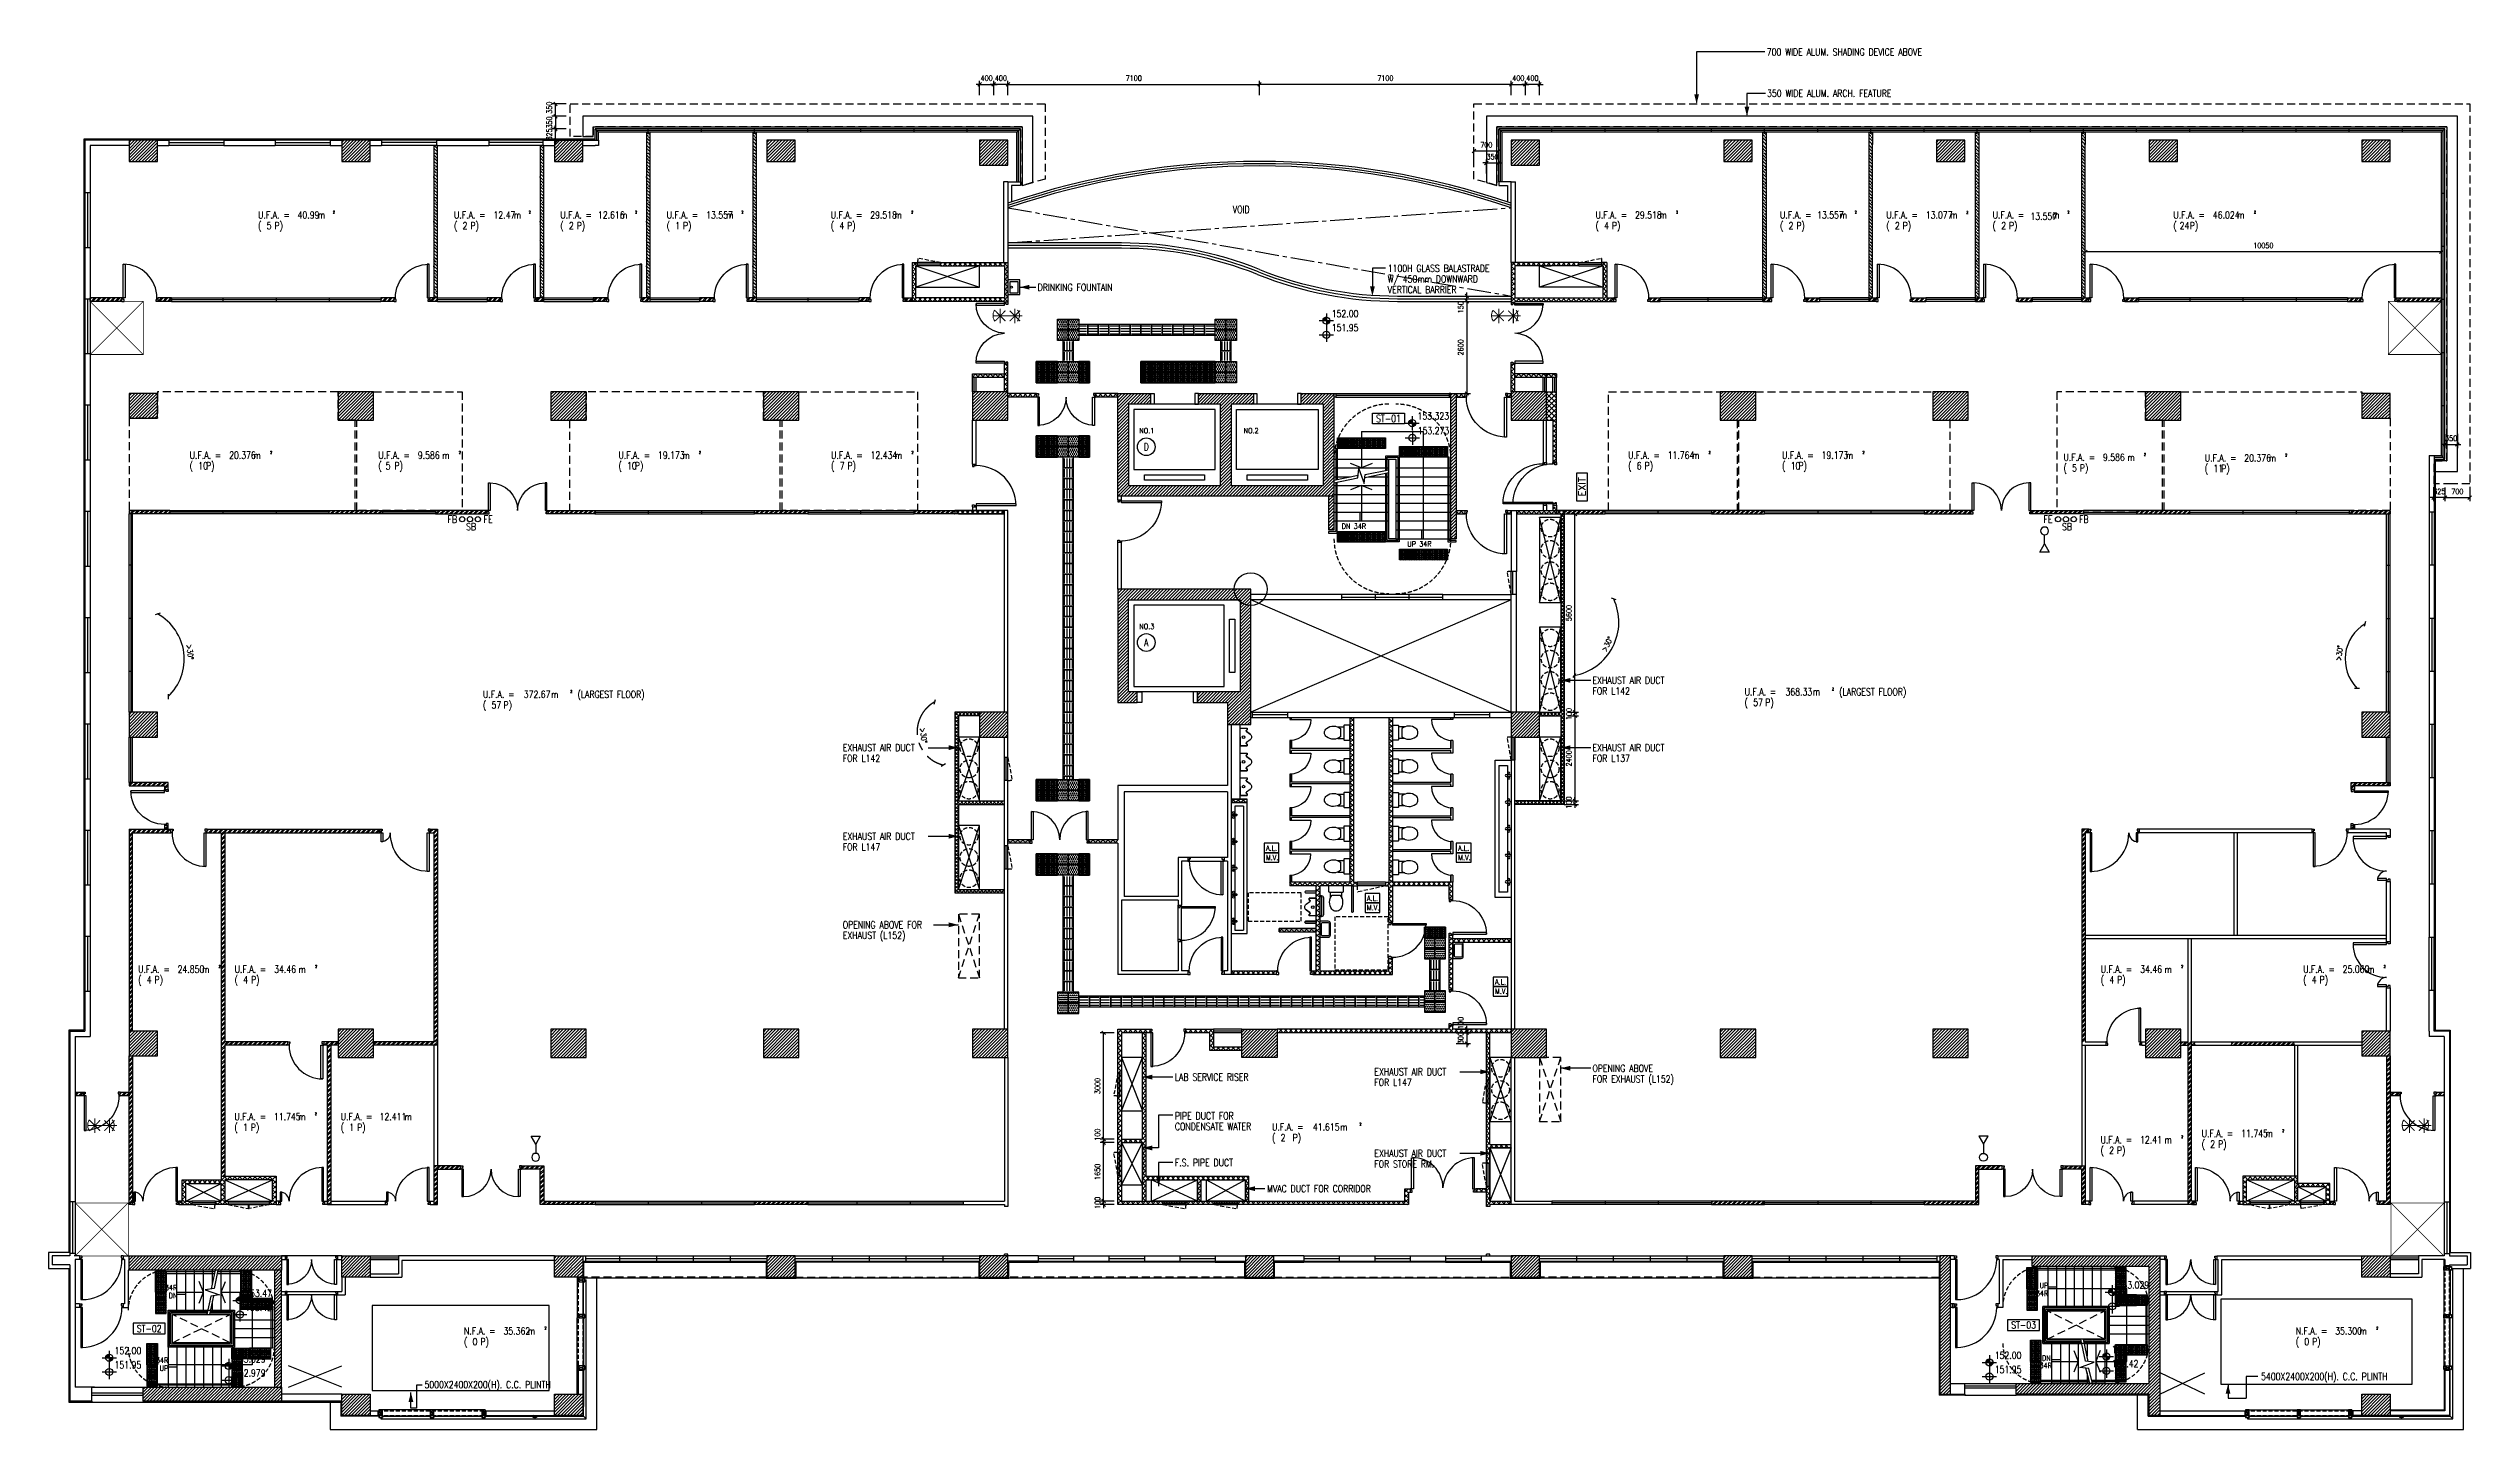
# Model space of a CAD drawing. Header units: millimetres. Extents: x -68474 to 336725, y -113450 to 40976.
# Drawn here: x 268350 to 336725, y -47675 to -8684 of the extents above; entities that cross this region are included whole.
import ezdxf
from ezdxf.enums import TextEntityAlignment as Align
from ezdxf.xclip import XClip

# ---------------------------------------------------------------- set-up
doc = ezdxf.new("R2010")
doc.units = ezdxf.units.MM
doc.header["$LTSCALE"] = 900
doc.header["$XCLIPFRAME"] = 2
for name, pattern in [('CYT_152$0$CENTER', [2, 1.25, -0.25, 0.25, -0.25]), ('CYT_152$0$CENTER2', [1.125, 0.75, -0.125, 0.125, -0.125]), ('CYT_152$0$HIDDEN', [0.375, 0.25, -0.125]), ('CYT_152$0$HIDDEN2', [0.1875, 0.125, -0.0625])]:
    doc.linetypes.add(name, pattern=pattern)
for name, color, linetype in [('CYT_152$0$HATCH', 8, 'Continuous'), ('CYT_152$0$LS-FH', 3, 'CYT_152$0$HIDDEN'), ('CYT_152$0$LS-SAFTYSHOWER', 3, 'Continuous'), ('CYT_152$0$newL', 4, 'Continuous'), ('CYT_152$0$REF_LEV147-167$0$RLP315', 1, 'Continuous'), ('CYT_152$0$RLP031', 1, 'Continuous'), ('CYT_152$0$RLP032_S', 2, 'Continuous'), ('CYT_152$0$RLP043_N20', 3, 'Continuous'), ('CYT_152$0$RLP043_T15', 1, 'Continuous'), ('CYT_152$0$RLP043_T20', 3, 'Continuous'), ('CYT_152$0$RLP046_T20', 3, 'Continuous'), ('CYT_152$0$RLP061', 8, 'Continuous'), ('CYT_152$0$RLP064_C200', 200, 'Continuous'), ('CYT_152$0$RLP064_C240', 240, 'Continuous'), ('CYT_152$0$RLP064_C240FS', 240, 'Continuous'), ('CYT_152$0$RLP064_C51', 51, 'Continuous'), ('CYT_152$0$RLP064_C97', 97, 'Continuous'), ('CYT_152$0$RLP071-AI-20121112', 3, 'Continuous'), ('CYT_152$0$RLP082_MOE', 240, 'CYT_152$0$CENTER'), ('CYT_152$0$RLP223', 4, 'Continuous'), ('CYT_152$0$RLP223_C', 1, 'Continuous'), ('CYT_152$0$RLP223_H', 8, 'Continuous'), ('CYT_152$0$RLP240', 1, 'Continuous'), ('CYT_152$0$RLP280', 6, 'Continuous'), ('CYT_152$0$RLP314', 9, 'Continuous'), ('CYT_152$0$RLP315', 1, 'Continuous'), ('CYT_152$0$RLP340', 9, 'Continuous'), ('CYT_152$0$RLP383', 9, 'Continuous'), ('CYT_152$0$RLP390_C1', 1, 'Continuous'), ('CYT_152$0$RLP390_C2', 2, 'Continuous'), ('CYT_152$0$RLP390_C3', 3, 'Continuous'), ('CYT_152$0$RLP390_C9', 9, 'Continuous'), ('CYT_152$0$RLP390_S', 1, 'CYT_152$0$HIDDEN2'), ('CYT_152$0$RLP430_TAC', 8, 'Continuous'), ('CYT_152$0$RLP580', 1, 'Continuous'), ('CYT_152$0$RLP661', 1, 'Continuous'), ('CYT_152$0$RLP720', 1, 'CYT_152$0$HIDDEN2'), ('CYT_152$0$RLP740', 1, 'Continuous'), ('CYT_152$0$WALL', 1, 'Continuous')]:
    doc.layers.add(name, color=color, linetype=linetype)
doc.styles.add('CYT_152$0$RLP-SIMPLEX', font='SIMPLEX.shx', dxfattribs={"width": 0.8})
doc.styles.add('CYT_152$0$Standard', font='simplex.shx')
doc.dimstyles.new('CYT_152$0$RLP-SIMPLEX_D100', dxfattribs={"dimscale": 100, "dimtxt": 1.5, "dimasz": 1, "dimexe": 1, "dimexo": 1, "dimgap": 1, "dimtad": 1, "dimdec": 1, "dimdsep": 46, "dimtxsty": 'CYT_152$0$RLP-SIMPLEX', "dimblk": 'CYT_152$0$_Oblique', "dimcen": 1, "dimclrd": 1, "dimclre": 1, "dimclrt": 3, "dimadec": 1, "dimazin": 2, "dimtfac": 1, "dimtdec": 1, "dimtix": 1, "dimtmove": 2, "dimatfit": 1, "dimldrblk": 'CYT_152$0$_Oblique', "dimfxl": 1, "dimtolj": 1, "dimtzin": 0, "dimarcsym": 0})
pattern_1 = [(45, (271025, -42725), (-67.35192, 67.35192), []), (45, (271069.9, -42725), (-67.35192, 67.35192), [])]
pattern_2 = [(45, (271025, -42875), (-67.35192, 67.35192), []), (45, (271069.9, -42875), (-67.35192, 67.35192), [])]
pattern_3 = [(45, (271025, -42775), (-67.35192, 67.35192), []), (45, (271069.9, -42775), (-67.35192, 67.35192), [])]
pattern_4 = [(45, (271025, -42875), (-67.3519, 67.3519), []), (45, (271069.9, -42875), (-67.3519, 67.3519), [])]
pattern_5 = [(45, (271025, -42775), (-70.71068, 70.71068), []), (135, (271025, -42775), (-70.71068, -70.71068), [])]
pattern_6 = [(45, (270625, -29605), (-67.35192, 67.35192), []), (45, (270669.9, -29605), (-67.35192, 67.35192), [])]
pattern_7 = [(45, (309775, -21825), (-70.711, 70.711), []), (135, (309775, -21825), (-70.711, -70.711), [])]
pattern_8 = [(45, (271025, -42775), (-67.35192, 67.35192), []), (45, (271069.9, -42775), (-67.35192, 67.35192), [])]
pattern_9 = [(45, (315625, -43375), (-44.90128, 44.90128), [])]
pattern_10 = [(45, (271025, -42775), (-44.90128, 44.90128), [])]
pattern_11 = [(45, (310625, -21675), (-70.7107, 70.7107), []), (135, (310625, -21675), (-70.7107, -70.7107), [])]
pattern_12 = [(45, (271625, -30725), (-67.35192, 67.35192), []), (45, (271669.9, -30725), (-67.35192, 67.35192), [])]
pattern_13 = [(45, (277025, -42775), (-67.35192, 67.35192), []), (45, (277069.9, -42775), (-67.35192, 67.35192), [])]
pattern_14 = [(45, (271025, -43125), (-70.71068, 70.71068), []), (135, (271025, -43125), (-70.71068, -70.71068), [])]
pattern_15 = [(45, (273325, -37069.67), (-67.35192, 67.35192), []), (45, (273369.9, -37069.67), (-67.35192, 67.35192), [])]
pattern_16 = [(45, (271135, -42725), (-67.35192, 67.35192), []), (45, (271179.9, -42725), (-67.35192, 67.35192), [])]
pattern_17 = [(45, (271025, -46075), (-70.71068, 70.71068), []), (135, (271025, -46075), (-70.71068, -70.71068), [])]

# ---------------------------------------------------------------- blocks, each defined once
blk = doc.blocks.new('CYT_152$0$LEV')
for p, q in [((-2, 0), (2, 0)), ((0, 2), (0, -2))]:
    blk.add_line(p, q)
blk.add_circle((0, 0), 1)
blk = doc.blocks.new('CYT_152$0$S-LEV')
blk.add_blockref('CYT_152$0$LEV', (0, 0))
at = {"style": 'CYT_152$0$RLP-SIMPLEX', "width": 0.8}
blk.add_attdef('SFL', (1.5, 1), '', height=2, dxfattribs=at)
blk = doc.blocks.new('CYT_152$0$LEV1')
for p, q in [((-2, 0), (2, 0)), ((-1, 0.05), (0, 0.05)), ((-0.99, 0.15), (0, 0.15)), ((-0.97, 0.25), (0, 0.25)), ((0, 2), (0, -2)), ((1, -0.05), (0, -0.05)), ((0.99, -0.15), (0, -0.15)), ((0.97, -0.25), (0, -0.25)), ((0.94, -0.35), (0, -0.35)), ((0.9, -0.45), (0, -0.45)), ((0.84, -0.55), (0, -0.55)), ((0.76, -0.65), (0, -0.65)), ((0.67, -0.75), (0, -0.75)), ((0.53, -0.85), (0, -0.85)), ((0.33, -0.95), (0, -0.95))]:
    blk.add_line(p, q)
blk.add_circle((0, 0), 1)
blk = doc.blocks.new('CYT_152$0$F-LEV')
for p, q in [((-0.94, 0.35), (0, 0.35)), ((-0.9, 0.45), (0, 0.45)), ((-0.84, 0.55), (0, 0.55)), ((-0.76, 0.65), (0, 0.65)), ((-0.67, 0.75), (0, 0.75)), ((-0.53, 0.85), (0, 0.85)), ((-0.33, 0.95), (0, 0.95))]:
    blk.add_line(p, q)
blk.add_blockref('CYT_152$0$LEV1', (0, 0))
at = {"style": 'CYT_152$0$RLP-SIMPLEX', "width": 0.8}
blk.add_attdef('FFL', (1.5, 1), '', height=2, dxfattribs=at)
blk = doc.blocks.new('CYT_152$0$FOUNTAIN')
at = {"layer": 'CYT_152$0$RLP740'}
for points in [[(0, 205), (0, -205), (335, -205), (335, 205)], [(50, 155), (50, -155), (285, -155), (285, 155)]]:
    blk.add_lwpolyline(points, close=True, dxfattribs=at)
blk.add_circle((100, 0), 25, dxfattribs=at)
blk = doc.blocks.new('CYT_152$0$D02d')
for points in [[(85, 100), (35, 100), (35, 1045), (85, 1045)], [(1235, 100), (1185, 100), (1185, 355), (1235, 355)]]:
    blk.add_lwpolyline(points, close=True)
for points in [[(0, 0), (60, 0), (60, 50), (35, 50), (35, 100), (0, 100)], [(1270, 0), (1210, 0), (1210, 50), (1235, 50), (1235, 100), (1270, 100)]]:
    blk.add_lwpolyline(points)
for centre, radius, start, end in [((35, 100), 945, 0, 90), ((1235, 100), 255, 90, 180)]:
    blk.add_arc(centre, radius, start, end)
blk = doc.blocks.new('CYT_152$0$1')
at = {"layer": 'CYT_152$0$LS-SAFTYSHOWER'}
blk.add_lwpolyline([(0, 0), (131, 227), (-131, 227)], close=True, dxfattribs=at)
blk.add_lwpolyline([(0, 0), (0, -255)], dxfattribs=at)
blk.add_circle((0, -367), 112, dxfattribs=at)
blk = doc.blocks.new('CYT_152$0$Ed1080L')
blk.add_lwpolyline([(-85, 100), (-35, 100), (-35, 1230), (-85, 1230)], close=True)
for points in [[(-1200, 0), (-1140, 0), (-1140, 50), (-1165, 50), (-1165, 100), (-1200, 100)], [(0, 0), (-60, 0), (-60, 50), (-35, 50), (-35, 100), (0, 100)]]:
    blk.add_lwpolyline(points)
blk.add_arc((-35, 100), 1130, 90, 180)
blk = doc.blocks.new('CYT_152$0$A$C488A4833')
at = {"layer": 'CYT_152$0$RLP223'}
for p, q in [((1280, 1200), (380, 1200)), ((1180, 1300), (1280, 1300)), ((1280, 1300), (1280, 1200)), ((1280, 1200), (1280, 1300)), ((1180, 0), (1180, -1200)), ((1280, -1200), (1280, 0)), ((1180, -1200), (1280, -1200)), ((1180, -2400), (1180, -2550)), ((1180, -2400), (1280, -2400)), ((1280, -2400), (1280, -2550))]:
    blk.add_line(p, q, dxfattribs=at)
at = {"layer": 'CYT_152$0$RLP315'}
for p, q in [((1180, 800), (1180, 1200)), ((1230, 800), (1230, 1200)), ((1280, 800), (1280, 1200))]:
    blk.add_line(p, q, dxfattribs=at)
at = {"layer": 'CYT_152$0$RLP315', "xscale": -1, "rotation": 90}
blk.add_blockref('CYT_152$0$Ed1080L', (1280, -2400), dxfattribs=at)
blk = doc.blocks.new('CYT_152$0$_Oblique')
at = {"color": 0, "linetype": 'ByBlock', "lineweight": -2}
blk.add_line((-0.5, -0.5), (0.5, 0.5), dxfattribs=at)
blk = doc.blocks.new('*D308')
at = {"layer": 'CYT_152$0$RLP031', "color": 1, "lineweight": -2, "transparency": 16777216}
for p, q in [((294625, -9700), (294525, -9700)), ((294625, -10000), (294625, -9600)), ((294625, -9700), (295025, -9700)), ((295025, -10000), (295025, -9600)), ((295025, -9700), (295125, -9700))]:
    blk.add_line(p, q, dxfattribs=at)
at = {"layer": 'CYT_152$0$RLP031', "color": 1, "lineweight": -2, "transparency": 16777216, "xscale": 100, "yscale": 100, "zscale": 100}
blk.add_blockref('CYT_152$0$_Oblique', (294625, -9700), dxfattribs=at)
at = {"layer": 'CYT_152$0$RLP031', "color": 1, "lineweight": -2, "transparency": 16777216, "xscale": 100, "yscale": 100, "zscale": 100, "rotation": 180}
blk.add_blockref('CYT_152$0$_Oblique', (295025, -9700), dxfattribs=at)
at = {"layer": 'CYT_152$0$RLP031', "color": 3, "transparency": 16777216, "insert": (294825, -9525), "char_height": 150, "attachment_point": 5, "style": 'CYT_152$0$RLP-SIMPLEX'}
blk.add_mtext('\\A1;400', dxfattribs=at)
blk = doc.blocks.new('*D309')
at = {"layer": 'CYT_152$0$RLP031', "color": 1, "lineweight": -2, "transparency": 16777216}
for p, q in [((295025, -9700), (294925, -9700)), ((295025, -10000), (295025, -9600)), ((295425, -9700), (295025, -9700)), ((295425, -10000), (295425, -9600)), ((295425, -9700), (295525, -9700))]:
    blk.add_line(p, q, dxfattribs=at)
at = {"layer": 'CYT_152$0$RLP031', "color": 1, "lineweight": -2, "transparency": 16777216, "xscale": 100, "yscale": 100, "zscale": 100}
blk.add_blockref('CYT_152$0$_Oblique', (295025, -9700), dxfattribs=at)
at = {"layer": 'CYT_152$0$RLP031', "color": 1, "lineweight": -2, "transparency": 16777216, "xscale": 100, "yscale": 100, "zscale": 100, "rotation": 180}
blk.add_blockref('CYT_152$0$_Oblique', (295425, -9700), dxfattribs=at)
at = {"layer": 'CYT_152$0$RLP031', "color": 3, "transparency": 16777216, "insert": (295225, -9525), "char_height": 150, "attachment_point": 5, "style": 'CYT_152$0$RLP-SIMPLEX'}
blk.add_mtext('\\A1;400', dxfattribs=at)
blk = doc.blocks.new('*D310')
at = {"layer": 'CYT_152$0$RLP031', "color": 1, "lineweight": -2, "transparency": 16777216}
for p, q in [((295425, -10000), (295425, -9600)), ((295425, -9700), (302525, -9700)), ((302525, -10000), (302525, -9600))]:
    blk.add_line(p, q, dxfattribs=at)
at = {"layer": 'CYT_152$0$RLP031', "color": 1, "lineweight": -2, "transparency": 16777216, "xscale": 100, "yscale": 100, "zscale": 100, "rotation": 180}
blk.add_blockref('CYT_152$0$_Oblique', (295425, -9700), dxfattribs=at)
at = {"layer": 'CYT_152$0$RLP031', "color": 1, "lineweight": -2, "transparency": 16777216, "xscale": 100, "yscale": 100, "zscale": 100}
blk.add_blockref('CYT_152$0$_Oblique', (302525, -9700), dxfattribs=at)
at = {"layer": 'CYT_152$0$RLP031', "color": 3, "transparency": 16777216, "insert": (298975, -9525), "char_height": 150, "attachment_point": 5, "style": 'CYT_152$0$RLP-SIMPLEX'}
blk.add_mtext('\\A1;7100', dxfattribs=at)
blk = doc.blocks.new('*D311')
at = {"layer": 'CYT_152$0$RLP031', "color": 1, "lineweight": -2, "transparency": 16777216}
for p, q in [((302525, -10000), (302525, -9600)), ((309625, -9700), (302525, -9700)), ((309625, -10000), (309625, -9600))]:
    blk.add_line(p, q, dxfattribs=at)
at = {"layer": 'CYT_152$0$RLP031', "color": 1, "lineweight": -2, "transparency": 16777216, "xscale": 100, "yscale": 100, "zscale": 100, "rotation": 180}
blk.add_blockref('CYT_152$0$_Oblique', (302525, -9700), dxfattribs=at)
at = {"layer": 'CYT_152$0$RLP031', "color": 1, "lineweight": -2, "transparency": 16777216, "xscale": 100, "yscale": 100, "zscale": 100}
blk.add_blockref('CYT_152$0$_Oblique', (309625, -9700), dxfattribs=at)
at = {"layer": 'CYT_152$0$RLP031', "color": 3, "transparency": 16777216, "insert": (306075, -9525), "char_height": 150, "attachment_point": 5, "style": 'CYT_152$0$RLP-SIMPLEX'}
blk.add_mtext('\\A1;7100', dxfattribs=at)
blk = doc.blocks.new('*D312')
at = {"layer": 'CYT_152$0$RLP031', "color": 1, "lineweight": -2, "transparency": 16777216}
for p, q in [((309625, -9700), (309525, -9700)), ((309625, -10000), (309625, -9600)), ((309625, -9700), (310025, -9700)), ((310025, -10000), (310025, -9600)), ((310025, -9700), (310125, -9700))]:
    blk.add_line(p, q, dxfattribs=at)
at = {"layer": 'CYT_152$0$RLP031', "color": 1, "lineweight": -2, "transparency": 16777216, "xscale": 100, "yscale": 100, "zscale": 100}
blk.add_blockref('CYT_152$0$_Oblique', (309625, -9700), dxfattribs=at)
at = {"layer": 'CYT_152$0$RLP031', "color": 1, "lineweight": -2, "transparency": 16777216, "xscale": 100, "yscale": 100, "zscale": 100, "rotation": 180}
blk.add_blockref('CYT_152$0$_Oblique', (310025, -9700), dxfattribs=at)
at = {"layer": 'CYT_152$0$RLP031', "color": 3, "transparency": 16777216, "insert": (309825, -9525), "char_height": 150, "attachment_point": 5, "style": 'CYT_152$0$RLP-SIMPLEX'}
blk.add_mtext('\\A1;400', dxfattribs=at)
blk = doc.blocks.new('*D313')
at = {"layer": 'CYT_152$0$RLP031', "color": 1, "lineweight": -2, "transparency": 16777216}
for p, q in [((310025, -9700), (309925, -9700)), ((310025, -10000), (310025, -9600)), ((310425, -9700), (310025, -9700)), ((310425, -10000), (310425, -9600)), ((310425, -9700), (310525, -9700))]:
    blk.add_line(p, q, dxfattribs=at)
at = {"layer": 'CYT_152$0$RLP031', "color": 1, "lineweight": -2, "transparency": 16777216, "xscale": 100, "yscale": 100, "zscale": 100}
blk.add_blockref('CYT_152$0$_Oblique', (310025, -9700), dxfattribs=at)
at = {"layer": 'CYT_152$0$RLP031', "color": 1, "lineweight": -2, "transparency": 16777216, "xscale": 100, "yscale": 100, "zscale": 100, "rotation": 180}
blk.add_blockref('CYT_152$0$_Oblique', (310425, -9700), dxfattribs=at)
at = {"layer": 'CYT_152$0$RLP031', "color": 3, "transparency": 16777216, "insert": (310225, -9525), "char_height": 150, "attachment_point": 5, "style": 'CYT_152$0$RLP-SIMPLEX'}
blk.add_mtext('\\A1;400', dxfattribs=at)
blk = doc.blocks.new('*D314')
at = {"layer": 'CYT_152$0$RLP031', "color": 1, "lineweight": -2, "transparency": 16777216}
for p, q in [((308075, -15825), (308475, -15825)), ((308375, -15825), (308375, -18425)), ((308075, -18425), (308475, -18425))]:
    blk.add_line(p, q, dxfattribs=at)
at = {"layer": 'CYT_152$0$RLP031', "color": 1, "lineweight": -2, "transparency": 16777216, "xscale": 100, "yscale": 100, "zscale": 100}
for p, rotation in [((308375, -15825), 90), ((308375, -18425), 270)]:
    blk.add_blockref('CYT_152$0$_Oblique', p, dxfattribs=dict(at, rotation=rotation))
at = {"layer": 'CYT_152$0$RLP031', "color": 3, "transparency": 16777216, "insert": (308200, -17125), "char_height": 150, "attachment_point": 5, "rotation": 90, "style": 'CYT_152$0$RLP-SIMPLEX'}
blk.add_mtext('\\A1;2600', dxfattribs=at)
blk = doc.blocks.new('*D315')
at = {"layer": 'CYT_152$0$RLP031', "color": 1, "lineweight": -2, "transparency": 16777216}
for p, q in [((308075, -15675), (308475, -15675)), ((308375, -15675), (308375, -15575)), ((308375, -15825), (308375, -15675)), ((308075, -15825), (308475, -15825)), ((308375, -15825), (308375, -15925))]:
    blk.add_line(p, q, dxfattribs=at)
at = {"layer": 'CYT_152$0$RLP031', "color": 1, "lineweight": -2, "transparency": 16777216, "xscale": 100, "yscale": 100, "zscale": 100}
for p, rotation in [((308375, -15675), 270), ((308375, -15825), 90)]:
    blk.add_blockref('CYT_152$0$_Oblique', p, dxfattribs=dict(at, rotation=rotation))
at = {"layer": 'CYT_152$0$RLP031', "color": 3, "transparency": 16777216, "insert": (308200, -15991), "char_height": 150, "attachment_point": 5, "rotation": 90, "style": 'CYT_152$0$RLP-SIMPLEX'}
blk.add_mtext('\\A1;150', dxfattribs=at)
blk = doc.blocks.new('*D316')
at = {"layer": 'CYT_152$0$RLP031', "color": 1, "lineweight": -2, "transparency": 16777216}
for p, q in [((298425, -41225), (298025, -41225)), ((298425, -41325), (298025, -41325)), ((298125, -41225), (298125, -41125)), ((298125, -41325), (298125, -41225)), ((298125, -41325), (298125, -41425))]:
    blk.add_line(p, q, dxfattribs=at)
at = {"layer": 'CYT_152$0$RLP031', "color": 1, "lineweight": -2, "transparency": 16777216, "xscale": 100, "yscale": 100, "zscale": 100}
for p, rotation in [((298125, -41225), 270), ((298125, -41325), 90)]:
    blk.add_blockref('CYT_152$0$_Oblique', p, dxfattribs=dict(at, rotation=rotation))
at = {"layer": 'CYT_152$0$RLP031', "color": 3, "transparency": 16777216, "insert": (297950, -41275), "char_height": 150, "attachment_point": 5, "rotation": 90, "style": 'CYT_152$0$RLP-SIMPLEX'}
blk.add_mtext('\\A1;100', dxfattribs=at)
blk = doc.blocks.new('*D317')
at = {"layer": 'CYT_152$0$RLP031', "color": 1, "lineweight": -2, "transparency": 16777216}
for p, q in [((308075, -36475), (308475, -36475)), ((308075, -36775), (308475, -36775)), ((308375, -36475), (308375, -36375)), ((308375, -36475), (308375, -36775)), ((308375, -36775), (308375, -36875))]:
    blk.add_line(p, q, dxfattribs=at)
at = {"layer": 'CYT_152$0$RLP031', "color": 1, "lineweight": -2, "transparency": 16777216, "xscale": 100, "yscale": 100, "zscale": 100}
for p, rotation in [((308375, -36475), 270), ((308375, -36775), 90)]:
    blk.add_blockref('CYT_152$0$_Oblique', p, dxfattribs=dict(at, rotation=rotation))
at = {"layer": 'CYT_152$0$RLP031', "color": 3, "transparency": 16777216, "insert": (308200, -36625), "char_height": 150, "attachment_point": 5, "rotation": 90, "style": 'CYT_152$0$RLP-SIMPLEX'}
blk.add_mtext('\\A1;300', dxfattribs=at)
blk = doc.blocks.new('*D318')
at = {"layer": 'CYT_152$0$RLP031', "color": 1, "lineweight": -2, "transparency": 16777216}
for p, q in [((308075, -36375), (308475, -36375)), ((308075, -36475), (308475, -36475)), ((308375, -36375), (308375, -36275)), ((308375, -36475), (308375, -36375)), ((308375, -36475), (308375, -36575))]:
    blk.add_line(p, q, dxfattribs=at)
at = {"layer": 'CYT_152$0$RLP031', "color": 1, "lineweight": -2, "transparency": 16777216, "xscale": 100, "yscale": 100, "zscale": 100}
for p, rotation in [((308375, -36375), 270), ((308375, -36475), 90)]:
    blk.add_blockref('CYT_152$0$_Oblique', p, dxfattribs=dict(at, rotation=rotation))
at = {"layer": 'CYT_152$0$RLP031', "color": 3, "transparency": 16777216, "insert": (308200, -36195), "char_height": 150, "attachment_point": 5, "rotation": 90, "style": 'CYT_152$0$RLP-SIMPLEX'}
blk.add_mtext('\\A1;100', dxfattribs=at)
blk = doc.blocks.new('*D319')
at = {"layer": 'CYT_152$0$RLP031', "color": 1, "lineweight": -2, "transparency": 16777216}
for p, q in [((298425, -39475), (298025, -39475)), ((298425, -39575), (298025, -39575)), ((298125, -39475), (298125, -39375)), ((298125, -39475), (298125, -39575)), ((298125, -39575), (298125, -39675))]:
    blk.add_line(p, q, dxfattribs=at)
at = {"layer": 'CYT_152$0$RLP031', "color": 1, "lineweight": -2, "transparency": 16777216, "xscale": 100, "yscale": 100, "zscale": 100}
for p, rotation in [((298125, -39475), 270), ((298125, -39575), 90)]:
    blk.add_blockref('CYT_152$0$_Oblique', p, dxfattribs=dict(at, rotation=rotation))
at = {"layer": 'CYT_152$0$RLP031', "color": 3, "transparency": 16777216, "insert": (297950, -39349), "char_height": 150, "attachment_point": 5, "rotation": 90, "style": 'CYT_152$0$RLP-SIMPLEX'}
blk.add_mtext('\\A1;100', dxfattribs=at)
blk = doc.blocks.new('*D320')
at = {"layer": 'CYT_152$0$RLP031', "color": 1, "lineweight": -2, "transparency": 16777216}
for p, q in [((298425, -36475), (298025, -36475)), ((298125, -39475), (298125, -36475)), ((298425, -39475), (298025, -39475))]:
    blk.add_line(p, q, dxfattribs=at)
at = {"layer": 'CYT_152$0$RLP031', "color": 1, "lineweight": -2, "transparency": 16777216, "xscale": 100, "yscale": 100, "zscale": 100}
for p, rotation in [((298125, -36475), 90), ((298125, -39475), 270)]:
    blk.add_blockref('CYT_152$0$_Oblique', p, dxfattribs=dict(at, rotation=rotation))
at = {"layer": 'CYT_152$0$RLP031', "color": 3, "transparency": 16777216, "insert": (297950, -37975), "char_height": 150, "attachment_point": 5, "rotation": 90, "style": 'CYT_152$0$RLP-SIMPLEX'}
blk.add_mtext('\\A1;3000', dxfattribs=at)
blk = doc.blocks.new('*D321')
at = {"layer": 'CYT_152$0$RLP031', "color": 1, "lineweight": -2, "transparency": 16777216}
for p, q in [((298425, -39575), (298025, -39575)), ((298125, -41225), (298125, -39575)), ((298425, -41225), (298025, -41225))]:
    blk.add_line(p, q, dxfattribs=at)
at = {"layer": 'CYT_152$0$RLP031', "color": 1, "lineweight": -2, "transparency": 16777216, "xscale": 100, "yscale": 100, "zscale": 100}
for p, rotation in [((298125, -39575), 90), ((298125, -41225), 270)]:
    blk.add_blockref('CYT_152$0$_Oblique', p, dxfattribs=dict(at, rotation=rotation))
at = {"layer": 'CYT_152$0$RLP031', "color": 3, "transparency": 16777216, "insert": (297950, -40400), "char_height": 150, "attachment_point": 5, "rotation": 90, "style": 'CYT_152$0$RLP-SIMPLEX'}
blk.add_mtext('\\A1;1650', dxfattribs=at)
blk = doc.blocks.new('*D322')
at = {"layer": 'CYT_152$0$RLP031', "color": 1, "lineweight": -2, "transparency": 16777216}
for p, q in [((311225, -27525), (311525, -27525)), ((311425, -27525), (311425, -29925)), ((311225, -29925), (311525, -29925))]:
    blk.add_line(p, q, dxfattribs=at)
at = {"layer": 'CYT_152$0$RLP031', "color": 1, "lineweight": -2, "transparency": 16777216, "xscale": 100, "yscale": 100, "zscale": 100}
for p, rotation in [((311425, -27525), 90), ((311425, -29925), 270)]:
    blk.add_blockref('CYT_152$0$_Oblique', p, dxfattribs=dict(at, rotation=rotation))
at = {"layer": 'CYT_152$0$RLP031', "color": 3, "transparency": 16777216, "insert": (311250, -28725), "char_height": 150, "attachment_point": 5, "rotation": 90, "style": 'CYT_152$0$RLP-SIMPLEX'}
blk.add_mtext('\\A1;2400', dxfattribs=at)
blk = doc.blocks.new('*D323')
at = {"layer": 'CYT_152$0$RLP031', "color": 1, "lineweight": -2, "transparency": 16777216}
for p, q in [((311425, -27425), (311425, -27325)), ((311225, -27425), (311525, -27425)), ((311225, -27525), (311525, -27525)), ((311425, -27525), (311425, -27425)), ((311425, -27525), (311425, -27625))]:
    blk.add_line(p, q, dxfattribs=at)
at = {"layer": 'CYT_152$0$RLP031', "color": 1, "lineweight": -2, "transparency": 16777216, "xscale": 100, "yscale": 100, "zscale": 100}
for p, rotation in [((311425, -27425), 270), ((311425, -27525), 90)]:
    blk.add_blockref('CYT_152$0$_Oblique', p, dxfattribs=dict(at, rotation=rotation))
at = {"layer": 'CYT_152$0$RLP031', "color": 3, "transparency": 16777216, "insert": (311250, -27475), "char_height": 150, "attachment_point": 5, "rotation": 90, "style": 'CYT_152$0$RLP-SIMPLEX'}
blk.add_mtext('\\A1;100', dxfattribs=at)
blk = doc.blocks.new('*D324')
at = {"layer": 'CYT_152$0$RLP031', "color": 1, "lineweight": -2, "transparency": 16777216}
for p, q in [((311225, -21825), (311525, -21825)), ((311425, -27425), (311425, -21825)), ((311225, -27425), (311525, -27425))]:
    blk.add_line(p, q, dxfattribs=at)
at = {"layer": 'CYT_152$0$RLP031', "color": 1, "lineweight": -2, "transparency": 16777216, "xscale": 100, "yscale": 100, "zscale": 100}
for p, rotation in [((311425, -21825), 90), ((311425, -27425), 270)]:
    blk.add_blockref('CYT_152$0$_Oblique', p, dxfattribs=dict(at, rotation=rotation))
at = {"layer": 'CYT_152$0$RLP031', "color": 3, "transparency": 16777216, "insert": (311250, -24625), "char_height": 150, "attachment_point": 5, "rotation": 90, "style": 'CYT_152$0$RLP-SIMPLEX'}
blk.add_mtext('\\A1;5600', dxfattribs=at)
blk = doc.blocks.new('*D325')
at = {"layer": 'CYT_152$0$RLP031', "color": 1, "lineweight": -2, "transparency": 16777216}
for p, q in [((311125, -29925), (311525, -29925)), ((311125, -30025), (311525, -30025)), ((311425, -29925), (311425, -29825)), ((311425, -29925), (311425, -30025)), ((311425, -30025), (311425, -30125))]:
    blk.add_line(p, q, dxfattribs=at)
at = {"layer": 'CYT_152$0$RLP031', "color": 1, "lineweight": -2, "transparency": 16777216, "xscale": 100, "yscale": 100, "zscale": 100}
for p, rotation in [((311425, -29925), 270), ((311425, -30025), 90)]:
    blk.add_blockref('CYT_152$0$_Oblique', p, dxfattribs=dict(at, rotation=rotation))
at = {"layer": 'CYT_152$0$RLP031', "color": 3, "transparency": 16777216, "insert": (311250, -29975), "char_height": 150, "attachment_point": 5, "rotation": 90, "style": 'CYT_152$0$RLP-SIMPLEX'}
blk.add_mtext('\\A1;100', dxfattribs=at)
blk = doc.blocks.new('*D326')
at = {"layer": 'CYT_152$0$RLP031', "color": 1, "lineweight": -2, "transparency": 16777216}
for p, q in [((282658, -10950), (282658, -10850)), ((282958, -10950), (282558, -10950)), ((282958, -11275), (282558, -11275)), ((282658, -11275), (282658, -10950)), ((282658, -11275), (282658, -11375))]:
    blk.add_line(p, q, dxfattribs=at)
at = {"layer": 'CYT_152$0$RLP031', "color": 1, "lineweight": -2, "transparency": 16777216, "xscale": 100, "yscale": 100, "zscale": 100}
for p, rotation in [((282658, -10950), 270), ((282658, -11275), 90)]:
    blk.add_blockref('CYT_152$0$_Oblique', p, dxfattribs=dict(at, rotation=rotation))
at = {"layer": 'CYT_152$0$RLP031', "color": 3, "transparency": 16777216, "insert": (282483, -11113), "char_height": 150, "attachment_point": 5, "rotation": 90, "style": 'CYT_152$0$RLP-SIMPLEX'}
blk.add_mtext('\\A1;325', dxfattribs=at)
blk = doc.blocks.new('*D327')
at = {"layer": 'CYT_152$0$RLP031', "color": 1, "lineweight": -2, "transparency": 16777216}
for p, q in [((335975, -21075), (335975, -21466)), ((336675, -21058), (336675, -21466)), ((335975, -21366), (336675, -21366))]:
    blk.add_line(p, q, dxfattribs=at)
at = {"layer": 'CYT_152$0$RLP031', "color": 1, "lineweight": -2, "transparency": 16777216, "xscale": 100, "yscale": 100, "zscale": 100, "rotation": 180}
blk.add_blockref('CYT_152$0$_Oblique', (335975, -21366), dxfattribs=at)
at = {"layer": 'CYT_152$0$RLP031', "color": 1, "lineweight": -2, "transparency": 16777216, "xscale": 100, "yscale": 100, "zscale": 100}
blk.add_blockref('CYT_152$0$_Oblique', (336675, -21366), dxfattribs=at)
at = {"layer": 'CYT_152$0$RLP031', "color": 3, "transparency": 16777216, "insert": (336325, -21191), "char_height": 150, "attachment_point": 5, "style": 'CYT_152$0$RLP-SIMPLEX'}
blk.add_mtext('\\A1;700', dxfattribs=at)
blk = doc.blocks.new('*D328')
at = {"layer": 'CYT_152$0$RLP031', "color": 1, "lineweight": -2, "transparency": 16777216}
for p, q in [((282958, -10600), (282558, -10600)), ((282658, -10600), (282658, -10500)), ((282658, -10600), (282658, -10950)), ((282958, -10950), (282558, -10950)), ((282658, -10950), (282658, -11050))]:
    blk.add_line(p, q, dxfattribs=at)
at = {"layer": 'CYT_152$0$RLP031', "color": 1, "lineweight": -2, "transparency": 16777216, "xscale": 100, "yscale": 100, "zscale": 100}
for p, rotation in [((282658, -10600), 270), ((282658, -10950), 90)]:
    blk.add_blockref('CYT_152$0$_Oblique', p, dxfattribs=dict(at, rotation=rotation))
at = {"layer": 'CYT_152$0$RLP031', "color": 3, "transparency": 16777216, "insert": (282483, -10775), "char_height": 150, "attachment_point": 5, "rotation": 90, "style": 'CYT_152$0$RLP-SIMPLEX'}
blk.add_mtext('\\A1;350', dxfattribs=at)
blk = doc.blocks.new('*D329')
at = {"layer": 'CYT_152$0$RLP031', "color": 1, "lineweight": -2, "transparency": 16777216}
for p, q in [((335650, -21067), (335650, -21466)), ((335975, -21075), (335975, -21466)), ((335650, -21366), (335550, -21366)), ((335975, -21366), (335650, -21366)), ((335975, -21366), (336075, -21366))]:
    blk.add_line(p, q, dxfattribs=at)
at = {"layer": 'CYT_152$0$RLP031', "color": 1, "lineweight": -2, "transparency": 16777216, "xscale": 100, "yscale": 100, "zscale": 100}
blk.add_blockref('CYT_152$0$_Oblique', (335650, -21366), dxfattribs=at)
at = {"layer": 'CYT_152$0$RLP031', "color": 1, "lineweight": -2, "transparency": 16777216, "xscale": 100, "yscale": 100, "zscale": 100, "rotation": 180}
blk.add_blockref('CYT_152$0$_Oblique', (335975, -21366), dxfattribs=at)
at = {"layer": 'CYT_152$0$RLP031', "color": 3, "transparency": 16777216, "insert": (335813, -21191), "char_height": 150, "attachment_point": 5, "style": 'CYT_152$0$RLP-SIMPLEX'}
blk.add_mtext('\\A1;325', dxfattribs=at)
blk = doc.blocks.new('*D330')
at = {"layer": 'CYT_152$0$RLP031', "color": 1, "lineweight": -2, "transparency": 16777216}
for p, q in [((335975, -19575), (335975, -19966)), ((336325, -19566), (336325, -19966)), ((335975, -19866), (335875, -19866)), ((335975, -19866), (336325, -19866)), ((336325, -19866), (336425, -19866))]:
    blk.add_line(p, q, dxfattribs=at)
at = {"layer": 'CYT_152$0$RLP031', "color": 1, "lineweight": -2, "transparency": 16777216, "xscale": 100, "yscale": 100, "zscale": 100}
blk.add_blockref('CYT_152$0$_Oblique', (335975, -19866), dxfattribs=at)
at = {"layer": 'CYT_152$0$RLP031', "color": 1, "lineweight": -2, "transparency": 16777216, "xscale": 100, "yscale": 100, "zscale": 100, "rotation": 180}
blk.add_blockref('CYT_152$0$_Oblique', (336325, -19866), dxfattribs=at)
at = {"layer": 'CYT_152$0$RLP031', "color": 3, "transparency": 16777216, "insert": (336150, -19691), "char_height": 150, "attachment_point": 5, "style": 'CYT_152$0$RLP-SIMPLEX'}
blk.add_mtext('\\A1;350', dxfattribs=at)
blk = doc.blocks.new('*D331')
at = {"layer": 'CYT_152$0$RLP031', "color": 1, "lineweight": -2, "transparency": 16777216}
for p, q in [((282958, -10250), (282558, -10250)), ((282658, -10600), (282658, -10250)), ((282958, -10600), (282558, -10600))]:
    blk.add_line(p, q, dxfattribs=at)
at = {"layer": 'CYT_152$0$RLP031', "color": 1, "lineweight": -2, "transparency": 16777216, "xscale": 100, "yscale": 100, "zscale": 100}
for p, rotation in [((282658, -10250), 90), ((282658, -10600), 270)]:
    blk.add_blockref('CYT_152$0$_Oblique', p, dxfattribs=dict(at, rotation=rotation))
at = {"layer": 'CYT_152$0$RLP031', "color": 3, "transparency": 16777216, "insert": (282483, -10356), "char_height": 150, "attachment_point": 5, "rotation": 90, "style": 'CYT_152$0$RLP-SIMPLEX'}
blk.add_mtext('\\A1;350', dxfattribs=at)
blk = doc.blocks.new('*D332')
at = {"layer": 'CYT_152$0$RLP031', "color": 1, "lineweight": -2, "transparency": 16777216}
for p, q in [((308925, -11918), (308825, -11918)), ((308925, -12218), (308925, -11818)), ((308925, -11918), (309275, -11918)), ((309275, -12218), (309275, -11818)), ((309275, -11918), (309375, -11918))]:
    blk.add_line(p, q, dxfattribs=at)
at = {"layer": 'CYT_152$0$RLP031', "color": 1, "lineweight": -2, "transparency": 16777216, "xscale": 100, "yscale": 100, "zscale": 100}
blk.add_blockref('CYT_152$0$_Oblique', (308925, -11918), dxfattribs=at)
at = {"layer": 'CYT_152$0$RLP031', "color": 1, "lineweight": -2, "transparency": 16777216, "xscale": 100, "yscale": 100, "zscale": 100, "rotation": 180}
blk.add_blockref('CYT_152$0$_Oblique', (309275, -11918), dxfattribs=at)
at = {"layer": 'CYT_152$0$RLP031', "color": 3, "transparency": 16777216, "insert": (309100, -11743), "char_height": 150, "attachment_point": 5, "style": 'CYT_152$0$RLP-SIMPLEX'}
blk.add_mtext('\\A1;350', dxfattribs=at)
blk = doc.blocks.new('*D333')
at = {"layer": 'CYT_152$0$RLP031', "color": 1, "lineweight": -2, "transparency": 16777216}
for p, q in [((308575, -11878.95431), (308575, -11478.95431)), ((308575, -11578.95431), (309275, -11578.95431)), ((309275, -11878.95431), (309275, -11478.95431))]:
    blk.add_line(p, q, dxfattribs=at)
at = {"layer": 'CYT_152$0$RLP031', "color": 1, "lineweight": -2, "transparency": 16777216, "xscale": 100, "yscale": 100, "zscale": 100, "rotation": 180}
blk.add_blockref('CYT_152$0$_Oblique', (308575, -11578.95431), dxfattribs=at)
at = {"layer": 'CYT_152$0$RLP031', "color": 1, "lineweight": -2, "transparency": 16777216, "xscale": 100, "yscale": 100, "zscale": 100}
blk.add_blockref('CYT_152$0$_Oblique', (309275, -11578.95431), dxfattribs=at)
at = {"layer": 'CYT_152$0$RLP031', "color": 3, "transparency": 16777216, "insert": (308925, -11403.95431), "char_height": 150, "attachment_point": 5, "style": 'CYT_152$0$RLP-SIMPLEX'}
blk.add_mtext('\\A1;700', dxfattribs=at)
blk = doc.blocks.new('*D334')
at = {"layer": 'CYT_152$0$RLP031', "color": 1, "lineweight": -2, "transparency": 16777216}
for p, q in [((325825, -14725), (325825, -14325)), ((335875, -14725), (335875, -14325)), ((335875, -14425), (325825, -14425))]:
    blk.add_line(p, q, dxfattribs=at)
at = {"layer": 'CYT_152$0$RLP031', "color": 1, "lineweight": -2, "transparency": 16777216, "xscale": 100, "yscale": 100, "zscale": 100, "rotation": 180}
blk.add_blockref('CYT_152$0$_Oblique', (325825, -14425), dxfattribs=at)
at = {"layer": 'CYT_152$0$RLP031', "color": 1, "lineweight": -2, "transparency": 16777216, "xscale": 100, "yscale": 100, "zscale": 100}
blk.add_blockref('CYT_152$0$_Oblique', (335875, -14425), dxfattribs=at)
at = {"layer": 'CYT_152$0$RLP031', "color": 3, "transparency": 16777216, "insert": (330850, -14250), "char_height": 150, "attachment_point": 5, "style": 'CYT_152$0$RLP-SIMPLEX'}
blk.add_mtext('\\A1;10050', dxfattribs=at)
blk = doc.blocks.new('*D335')
at = {"layer": 'CYT_152$0$RLP031', "color": 1, "lineweight": -2, "transparency": 16777216}
blk.add_arc((334325, -25925), 1167, 121.12053, 224.35235, dxfattribs=at)
at = {"layer": 'CYT_152$0$RLP031', "color": 1, "lineweight": -2, "transparency": 16777216, "xscale": 100, "yscale": 100, "zscale": 100}
for p, rotation in [((333722, -24926), 31.12053080806547), ((333490, -26741), 314.3523500678148)]:
    blk.add_blockref('CYT_152$0$_Oblique', p, dxfattribs=dict(at, rotation=rotation))
at = {"layer": 'CYT_152$0$RLP031', "color": 3, "transparency": 16777216, "insert": (332994, -25755), "char_height": 150, "attachment_point": 5, "rotation": 82.73644, "style": 'CYT_152$0$RLP-SIMPLEX'}
blk.add_mtext('\\A1;>30%%D', dxfattribs=at)
blk = doc.blocks.new('*D336')
at = {"layer": 'CYT_152$0$RLP031', "color": 1, "lineweight": -2, "transparency": 16777216}
blk.add_arc((311125, -24875), 1538, 280.34433, 25.03072, dxfattribs=at)
at = {"layer": 'CYT_152$0$RLP031', "color": 1, "lineweight": -2, "transparency": 16777216, "xscale": 100, "yscale": 100, "zscale": 100}
for p, rotation in [((312519, -24224), 115.0307169844259), ((311401, -26388), 190.3443265666833)]:
    blk.add_blockref('CYT_152$0$_Oblique', p, dxfattribs=dict(at, rotation=rotation))
at = {"layer": 'CYT_152$0$RLP031', "color": 3, "transparency": 16777216, "insert": (312336, -25501), "char_height": 150, "attachment_point": 5, "rotation": 62.68752, "style": 'CYT_152$0$RLP-SIMPLEX'}
blk.add_mtext('\\A1;>30%%D', dxfattribs=at)
blk = doc.blocks.new('*D337')
at = {"layer": 'CYT_152$0$RLP082_MOE', "color": 1, "lineweight": -2, "transparency": 16777216}
blk.add_arc((293825, -27975), 964, 118.5775, 256.40289, dxfattribs=at)
at = {"layer": 'CYT_152$0$RLP082_MOE', "color": 1, "lineweight": -2, "transparency": 16777216, "xscale": 100, "yscale": 100, "zscale": 100}
for p, rotation in [((293364, -27128), 28.57750031406157), ((293598, -28912), 346.4028880286815)]:
    blk.add_blockref('CYT_152$0$_Oblique', p, dxfattribs=dict(at, rotation=rotation))
at = {"layer": 'CYT_152$0$RLP082_MOE', "color": 3, "transparency": 16777216, "insert": (293042, -28078), "char_height": 150, "attachment_point": 5, "rotation": 277.49019, "style": 'CYT_152$0$RLP-SIMPLEX'}
blk.add_mtext('\\A1;>30%%D', dxfattribs=at)
blk = doc.blocks.new('*D338')
at = {"layer": 'CYT_152$0$RLP031', "color": 1, "lineweight": -2, "transparency": 16777216}
blk.add_arc((334325, -25925), 1167, 121.12053, 224.35235, dxfattribs=at)
at = {"layer": 'CYT_152$0$RLP031', "color": 1, "lineweight": -2, "transparency": 16777216, "xscale": 100, "yscale": 100, "zscale": 100}
for p, rotation in [((333722, -24926), 31.12053080806547), ((333490, -26741), 314.3523500678148)]:
    blk.add_blockref('CYT_152$0$_Oblique', p, dxfattribs=dict(at, rotation=rotation))
at = {"layer": 'CYT_152$0$RLP031', "color": 3, "transparency": 16777216, "insert": (332994, -25755), "char_height": 150, "attachment_point": 5, "rotation": 82.73644, "style": 'CYT_152$0$RLP-SIMPLEX'}
blk.add_mtext('\\A1;>30%%D', dxfattribs=at)
blk = doc.blocks.new('*D340')
at = {"layer": 'CYT_152$0$RLP031', "color": 1, "lineweight": -2, "transparency": 16777216}
blk.add_arc((270725, -25925), 1457, 313.38909, 61.00429, dxfattribs=at)
at = {"layer": 'CYT_152$0$RLP031', "color": 1, "lineweight": -2, "transparency": 16777216, "xscale": 100, "yscale": 100, "zscale": 100}
for p, rotation in [((271431, -24651), 151.0042859345235), ((271726, -26984), 223.3890852483534)]:
    blk.add_blockref('CYT_152$0$_Oblique', p, dxfattribs=dict(at, rotation=rotation))
at = {"layer": 'CYT_152$0$RLP031', "color": 3, "transparency": 16777216, "insert": (272344, -25721), "char_height": 150, "attachment_point": 5, "rotation": 277.19669, "style": 'CYT_152$0$RLP-SIMPLEX'}
blk.add_mtext('\\A1;>30%%D', dxfattribs=at)
blk = doc.blocks.new('CYT_152$0$A$C2F3A4170')
at = {"layer": 'CYT_152$0$RLP043_N20'}
for p, q in [((-10125, 854), (-10286, 854)), ((-10286, 854), (-10286, 202)), ((40829, 881), (40829, 487)), ((41342, 1098), (41342, 487)), ((41665, 1098), (41342, 1098)), ((-10448, 202), (-10448, 650)), ((-10286, 202), (-10448, 202)), ((40829, 487), (41342, 487))]:
    blk.add_line(p, q, dxfattribs=at)
for points in [[(-10448, 650, 0, 135, 0), (-10448, 380, 135, 135, 0)], [(40829, 881, 0, 135, 0), (40829, 611, 135, 135, 0)]]:
    blk.add_lwpolyline(points, format="xyseb", dxfattribs=at)
at = {"layer": 'CYT_152$0$RLP720', "linetype": 'ByBlock'}
for points in [[(-11545, 707), (-6545, 707), (-6545, 3107), (-11545, 3107)], [(40626, 881), (46026, 881), (46026, 3281), (40626, 3281)]]:
    blk.add_lwpolyline(points, close=True, dxfattribs=at)
at = {"layer": 'CYT_152$0$RLP043_N20', "style": 'CYT_152$0$RLP-SIMPLEX', "width": 0.8}
for s, p in [('5000X2400X200(H). C.C. PLINTH', (-10065, 767)), ('5400X2400X200(H). C.C. PLINTH', (41761, 998))]:
    blk.add_text(s, height=200, dxfattribs=at).set_placement(p)
blk = doc.blocks.new('CYT_152$0$Exit')
blk.add_lwpolyline([(0, 0), (0, 300), (800, 300), (800, 0)], close=True)
at = {"style": 'CYT_152$0$RLP-SIMPLEX'}
blk.add_text('EXIT', height=200, dxfattribs=at).set_placement((400, 49), align=Align.CENTER)
blk = doc.blocks.new('CYT_152$0$A$C0DFC732B')
at = {"layer": 'CYT_152$0$RLP580', "rotation": 90}
blk.add_blockref('CYT_152$0$Exit', (475, 262), dxfattribs=at)
blk = doc.blocks.new('CYT_152$0$A$C15714936')
at = {"layer": 'CYT_152$0$RLP043_N20', "const_width": 30}
for points in [[(-207, 0), (207, 0)], [(-145, 147), (145, -147)], [(145, 147), (-145, -147)], [(0, 207), (0, -207)], [(207, 0), (620, 0)], [(268, 147), (558, -147)], [(558, 147), (268, -147)], [(413, 207), (413, -207)]]:
    blk.add_lwpolyline(points, dxfattribs=at)
at = {"layer": 'CYT_152$0$RLP043_N20', "style": 'CYT_152$0$RLP-SIMPLEX', "width": 0.8}
blk.add_text('(     )', height=200, dxfattribs=at).set_placement((-230, -78))
blk = doc.blocks.new('CYT_152$0$BASIN-5')
blk.add_lwpolyline([(-25, 105), (-25, 205, -1), (25, 205), (25, 105, -1)], format="xyb", close=True)
for centre in [(-70, 185), (70, 185)]:
    blk.add_circle(centre, 25)
blk = doc.blocks.new('CYT_152$0$SINK-02')
at = {"layer": 'CYT_152$0$RLP740'}
for p, q in [((-350, 1750), (-350, -1750)), ((-350, 1750), (-100, 1750)), ((-100, 1750), (-100, 1525)), ((-100, 1475), (-100, 775)), ((-100, 725), (-100, 25)), ((-100, -25), (-100, -725)), ((-100, -775), (-100, -1475)), ((-100, -1750), (-350, -1750)), ((-100, -1525), (-100, -1750))]:
    blk.add_line(p, q, dxfattribs=at)
blk.add_lwpolyline([(-450, 1850), (0, 1850), (0, -1850), (-450, -1850)], close=True, dxfattribs=at)
at = {"layer": 'CYT_152$0$RLP740', "xscale": -1, "rotation": 270}
for p in [(-250, 1500), (-250, 750), (-250, 750), (-250, 0), (-250, 0), (-250, -750), (-250, -750), (-250, -1500), (-250, -1500)]:
    blk.add_blockref('CYT_152$0$BASIN-5', p, dxfattribs=at)
blk = doc.blocks.new('CYT_152$0$Piss')
for p, q in [((-250, 200), (-200, 200)), ((-250, 0), (-250, 200)), ((0, 0), (-250, 0)), ((-80, 285), (-155, 185)), ((0, 0), (250, 0)), ((80, 285), (155, 185)), ((250, 200), (200, 200)), ((250, 0), (250, 200))]:
    blk.add_line(p, q)
for centre, radius, start, end in [((-175, 200), 25, 180, 323.1301), ((0, 225), 100, 90, 143.1301), ((0, 100), 37.5, 90, 270), ((0, 225), 100, 36.8699, 90), ((0, 100), 37.5, 270, 90), ((175, 200), 25, 216.8699, 0)]:
    blk.add_arc(centre, radius, start, end)
blk = doc.blocks.new('CYT_152$0$SINK-02 A')
at = {"layer": 'CYT_152$0$RLP740'}
for p, q in [((-350, -150), (-350, -3725)), ((-350, -150), (-100, -150)), ((-100, -150), (-100, -3725)), ((-100, -3725), (-350, -3725))]:
    blk.add_line(p, q, dxfattribs=at)
blk.add_lwpolyline([(-450, 0), (0, 0), (0, -3875), (-450, -3875)], close=True, dxfattribs=at)
at = {"layer": 'CYT_152$0$RLP740', "xscale": -1, "rotation": 270}
for p in [(-250, -437.5), (-250, -1187.5), (-250, -1187.5), (-250, -1937.5), (-250, -1937.5), (-250, -2687.5), (-250, -2687.5), (-250, -3437.5), (-250, -3437.5)]:
    blk.add_blockref('CYT_152$0$BASIN-5', p, dxfattribs=at)
blk = doc.blocks.new('CYT_152$0$TAC')
blk.add_lwpolyline([(0, 0), (300, 0), (300, 300), (0, 300)], close=True)
for centre in [(25, 275), (25, 225), (25, 175), (25, 125), (25, 75), (25, 25), (75, 275), (75, 225), (75, 175), (75, 125), (75, 75), (75, 25), (125, 275), (125, 225), (125, 175), (125, 125), (125, 75), (125, 25), (175, 275), (175, 225), (175, 175), (175, 125), (175, 75), (175, 25), (225, 275), (225, 225), (225, 175), (225, 125), (225, 75), (225, 25), (275, 275), (275, 225), (275, 175), (275, 125), (275, 75), (275, 25)]:
    blk.add_circle(centre, 17.5)
blk = doc.blocks.new('CYT_152$0$ST-ARR')
at = {"color": 4}
blk.add_lwpolyline([(-306, -125), (0, 0), (306, -125)], dxfattribs=at)
blk = doc.blocks.new('CYT_152$0$ED1550D')
for points in [[(85, 100), (35, 100), (35, 900), (85, 900)], [(1585, 100), (1635, 100), (1635, 900), (1585, 900)]]:
    blk.add_lwpolyline(points, close=True)
for points in [[(0, 0), (60, 0), (60, 50), (35, 50), (35, 100), (0, 100)], [(1670, 0), (1610, 0), (1610, 50), (1635, 50), (1635, 100), (1670, 100)]]:
    blk.add_lwpolyline(points)
for centre, start, end in [((35, 100), 0, 90), ((1635, 100), 90, 180)]:
    blk.add_arc(centre, 800, start, end)
blk = doc.blocks.new('CYT_152$0$ED900L')
blk.add_lwpolyline([(85, 100), (35, 100), (35, 1050), (85, 1050)], close=True)
for points in [[(0, 0), (60, 0), (60, 50), (35, 50), (35, 100), (0, 100)], [(1020, 0), (960, 0), (960, 50), (985, 50), (985, 100), (1020, 100)]]:
    blk.add_lwpolyline(points)
blk.add_arc((35, 100), 950, 0, 90)
blk = doc.blocks.new('CYT_152$0$ST-MARK')
at = {"color": 2}
blk.add_lwpolyline([(-5.5, -1.5), (-5.5, 1.5), (3.5, 1.5), (3.5, -1.5)], close=True, dxfattribs=at)
at = {"style": 'CYT_152$0$RLP-SIMPLEX', "width": 0.8}
blk.add_attdef('STAIR_NO', text='', height=2, dxfattribs=at).set_placement((-1, 0), align=Align.MIDDLE)
blk = doc.blocks.new('CYT_152$0$WC-2')
for p, q in [((-162, -370), (-162, -200)), ((162, -370), (162, -200))]:
    blk.add_line(p, q)
for points in [[(188, -200), (-188, -200, -0.414214), (-212, -175), (-212, -50, -0.414214), (-188, -25), (188, -25, -0.414214), (212, -50), (212, -175, -0.414214)], [(120, -683, 0.339418), (115, -288), (-115, -288, 0.339418), (-120, -683, 0.501117)]]:
    blk.add_lwpolyline(points, format="xyb", close=True)
blk = doc.blocks.new('CYT_152$0$AL')
blk.add_lwpolyline([(416, 267), (0, 267), (0, 0), (416, 0)], close=True)
at = {"style": 'CYT_152$0$RLP-SIMPLEX', "width": 0.8}
blk.add_text('A.L.', height=150, dxfattribs=at).set_placement((52, 57))
blk = doc.blocks.new('CYT_152$0$MV')
blk.add_lwpolyline([(416, 267), (0, 267), (0, 0), (416, 0)], close=True)
at = {"style": 'CYT_152$0$RLP-SIMPLEX', "width": 0.8}
blk.add_text('M.V.', height=150, dxfattribs=at).set_placement((51, 61))
blk = doc.blocks.new('CYT_152$0$W_DRMARK')
blk.add_circle((0, 0), 2.5)
at = {"style": 'CYT_152$0$RLP-SIMPLEX', "width": 0.8}
blk.add_attdef('DOOR_NO', text='', height=2, dxfattribs=at).set_placement((0, 0), align=Align.MIDDLE)
blk = doc.blocks.new('CYT_152$0$DOUBLE')
at = {"layer": 'CYT_152$0$RLP315'}
for points in [[(561658, 376133), (561673, 376133), (561673, 376183), (561673, 376183), (561673, 376183), (561623, 376183), (561623, 376083), (561623, 376083), (561623, 376083), (561658, 376083)], [(561708, 376083), (561658, 376083), (561658, 375383), (561708, 375383)], [(563008, 376083), (563058, 376083), (563058, 375383), (563008, 375383)], [(563058, 376133), (563043, 376133), (563043, 376183), (563043, 376183), (563043, 376183), (563093, 376183), (563093, 376083), (563093, 376083), (563093, 376083), (563058, 376083)]]:
    blk.add_lwpolyline(points, close=True, dxfattribs=at)
for centre, start, end in [((561658, 376083), 270, 0), ((563058, 376083), 180, 270)]:
    blk.add_arc(centre, 700, start, end, dxfattribs=at)
blk = doc.blocks.new('CYT_152$0$ED1600D')
for points in [[(-1575, 100), (-1625, 100), (-1625, 875), (-1575, 875)], [(-25, 100), (25, 100), (25, 875), (-25, 875)]]:
    blk.add_lwpolyline(points, close=True)
for points in [[(-1660, 0), (-1600, 0), (-1600, 50), (-1625, 50), (-1625, 100), (-1660, 100)], [(60, 0), (0, 0), (0, 50), (25, 50), (25, 100), (60, 100)]]:
    blk.add_lwpolyline(points)
for centre, start, end in [((-1575, 100), 0, 90), ((-25, 100), 90, 180)]:
    blk.add_arc(centre, 775, start, end)
blk = doc.blocks.new('CYT_152$0$hollow-1')
at = {"layer": 'CYT_152$0$RLP390_C2'}
blk.add_line((-40, 0), (0, 0), dxfattribs=at)
blk.add_lwpolyline([(-260, -50), (-260, 50), (-40, 50), (-40, -50)], close=True, dxfattribs=at)
at = {"layer": 'CYT_152$0$RLP390_C9'}
for p, q in [((-260, 50), (-40, -50)), ((-260, -50), (-40, 50))]:
    blk.add_line(p, q, dxfattribs=at)
blk = doc.blocks.new('CYT_152$0$hollow-3a')
at = {"layer": 'CYT_152$0$RLP390_C2'}
blk.add_line((15, -15), (100, -100), dxfattribs=at)
blk.add_lwpolyline([(-100, -15), (15, -15), (15, 100), (0, 100), (0, 0), (-100, 0), (-100, -15)], dxfattribs=at)
blk = doc.blocks.new('CYT_152$0$hollow-1a')
at = {"layer": 'CYT_152$0$RLP390_C2'}
blk.add_line((40, 0), (0, 0), dxfattribs=at)
blk.add_lwpolyline([(40, -50), (40, 50), (100, 50), (100, -50)], close=True, dxfattribs=at)
at = {"layer": 'CYT_152$0$RLP390_C9'}
for p, q in [((40, 50), (100, -50)), ((40, -50), (100, 50))]:
    blk.add_line(p, q, dxfattribs=at)
blk = doc.blocks.new('CYT_152$0$REF_LEV147-167$0$ED900L')
blk.add_lwpolyline([(85, 100), (35, 100), (35, 1050), (85, 1050)], close=True)
for points in [[(0, 0), (60, 0), (60, 50), (35, 50), (35, 100), (0, 100)], [(1020, 0), (960, 0), (960, 50), (985, 50), (985, 100), (1020, 100)]]:
    blk.add_lwpolyline(points)
blk.add_arc((35, 100), 950, 0, 90)
blk = doc.blocks.new('CYT_152$0$D02a')
for points in [[(-85, 100), (-35, 100), (-35, 1195), (-85, 1195)], [(-1385, 100), (-1335, 100), (-1335, 355), (-1385, 355)]]:
    blk.add_lwpolyline(points, close=True)
for points in [[(-1420, 0), (-1360, 0), (-1360, 50), (-1385, 50), (-1385, 100), (-1420, 100)], [(0, 0), (-60, 0), (-60, 50), (-35, 50), (-35, 100), (0, 100)]]:
    blk.add_lwpolyline(points)
for centre, radius, start, end in [((-35, 100), 1095, 90, 180), ((-1385, 100), 255, 0, 90)]:
    blk.add_arc(centre, radius, start, end)
blk = doc.blocks.new('CYT_152$0$ED1750D')
for points in [[(-100, 875), (-100, 815), (-50, 815), (-50, 840), (0, 840), (0, 875)], [(-100, -875), (-100, -815), (-50, -815), (-50, -840), (0, -840), (0, -875)]]:
    blk.add_lwpolyline(points)
for points in [[(0, 790), (0, 840), (800, 840), (800, 790)], [(0, -790), (0, -840), (800, -840), (800, -790)]]:
    blk.add_lwpolyline(points, close=True)
for centre, start, end in [((-35, 834), 272.40069, 0.39368), ((-35, -834), 359.60632, 87.59931)]:
    blk.add_arc(centre, 835, start, end)
blk = doc.blocks.new('CYT_152$0$d2')
for points in [[(38310, -37218), (38254, -37218), (38254, -36343), (38310, -36343)], [(39978, -37218), (40034, -37218), (40034, -36343), (39978, -36343)]]:
    blk.add_lwpolyline(points, close=True)
for points in [[(38219, -37318), (38279, -37318), (38279, -37268), (38254, -37268), (38254, -37218), (38219, -37218)], [(40069, -37318), (40009, -37318), (40009, -37268), (40034, -37268), (40034, -37218), (40069, -37218)]]:
    blk.add_lwpolyline(points)
at = {"linetype": 'ByBlock'}
for centre, radius, start, end in [((38294, -37192), 849, 359.75933, 90.70954), ((40045, -37245), 902, 90.69644, 176.87079)]:
    blk.add_arc(centre, radius, start, end, dxfattribs=at)
blk = doc.blocks.new('CYT_152$0$ED1080L_1')
for points in [[(-85, 100), (-25, 100), (-25, 50), (-50, 50), (-50, 0), (-85, 0)], [(1145, 100), (1085, 100), (1085, 50), (1110, 50), (1110, 0), (1145, 0)]]:
    blk.add_lwpolyline(points)
blk.add_lwpolyline([(0, 0), (-50, 0), (-50, -1130), (0, -1130)], close=True)
blk.add_arc((-20, 0), 1130, 270, 0)
blk = doc.blocks.new('CYT_152$0$D02E__X')
for points in [[(660, -1), (710, -1), (710, 944), (660, 944)], [(-520, -1), (-470, -1), (-470, 254), (-520, 254)]]:
    blk.add_lwpolyline(points, close=True)
for points in [[(-555, -101), (-495, -101), (-495, -51), (-520, -51), (-520, -1), (-555, -1)], [(745, -101), (685, -101), (685, -51), (710, -51), (710, -1), (745, -1)]]:
    blk.add_lwpolyline(points)
for centre, radius, start, end in [((680, -1), 945, 90, 180), ((-520, -1), 255, 0, 90)]:
    blk.add_arc(centre, radius, start, end)
blk = doc.blocks.new('CYT_152$0$fsdfsdfs')
blk.add_lwpolyline([(85, 100), (35, 100), (35, 1080), (85, 1080)], close=True)
for points in [[(0, 0), (60, 0), (60, 50), (35, 50), (35, 100), (0, 100)], [(1050, 0), (990, 0), (990, 50), (1015, 50), (1015, 100), (1050, 100)]]:
    blk.add_lwpolyline(points)
blk.add_arc((35, 100), 980, 0, 90)
blk = doc.blocks.new('CYT_152$0$t1')
for p, q in [((32.5, 262.5), (267.5, 262.5)), ((32.5, 187.5), (267.5, 187.5)), ((32.5, 112.5), (267.5, 112.5)), ((32.5, 37.5), (267.5, 37.5))]:
    blk.add_line(p, q)
blk.add_lwpolyline([(0, 0), (300, 0), (300, 300), (0, 300)], close=True)
blk = doc.blocks.new('CYT_152$0$t2')
blk.add_lwpolyline([(0, 0), (300, 0), (300, 300), (0, 300)], close=True)
for centre, radius in [((30, 270), 11.5), ((30, 150), 11.5), ((30, 30), 11.5), ((30, 270), 6), ((30, 150), 6), ((30, 30), 6), ((60, 210), 11.5), ((60, 90), 11.5), ((60, 210), 6), ((60, 90), 6), ((90, 270), 11.5), ((90, 150), 11.5), ((90, 30), 11.5), ((90, 270), 6), ((90, 150), 6), ((90, 30), 6), ((120, 210), 11.5), ((120, 90), 11.5), ((120, 210), 6), ((120, 90), 6), ((150, 270), 11.5), ((150, 150), 11.5), ((150, 30), 11.5), ((150, 270), 6), ((150, 150), 6), ((150, 30), 6), ((180, 210), 11.5), ((180, 90), 11.5), ((180, 210), 6), ((180, 90), 6), ((210, 270), 11.5), ((210, 150), 11.5), ((210, 30), 11.5), ((210, 270), 6), ((210, 150), 6), ((210, 30), 6), ((240, 210), 11.5), ((240, 90), 11.5), ((240, 210), 6), ((240, 90), 6), ((270, 270), 11.5), ((270, 150), 11.5), ((270, 30), 11.5), ((270, 270), 6), ((270, 150), 6), ((270, 30), 6)]:
    blk.add_circle(centre, radius)
blk = doc.blocks.new('CYT_152$0$A$C45297365')
at = {"layer": 'CYT_152$0$RLP430_TAC', "extrusion": (0, 0, -1), "zscale": -1, "rotation": 180}
for p in [(2400, 0), (2100, 0), (1800, 0), (1500, 0), (1200, 0), (900, 0), (600, 0), (300, 0)]:
    blk.add_blockref('CYT_152$0$TAC', p, dxfattribs=at)
blk = doc.blocks.new('CYT_152$0$A$C32095D4E')
at = {"layer": 'CYT_152$0$RLP430_TAC'}
for p in [(0, 0), (300, 0), (600, 0), (900, 0), (1200, 0), (1500, 0), (1800, 0), (2100, 0), (2400, 0), (2700, 0), (3000, 0), (3300, 0), (3600, 0), (3900, 0), (4200, 0), (4500, 0), (4800, 0), (5100, 0), (5400, 0), (5700, 0)]:
    blk.add_blockref('CYT_152$0$t1', p, dxfattribs=at)
blk = doc.blocks.new('CYT_152$0$A$C21B25473')
at = {"layer": 'CYT_152$0$RLP430_TAC', "xscale": -1, "rotation": 180}
for p in [(-4600, 2400), (-4600, 2100), (-4300, 2400), (-4300, 2100), (-4600, 1200), (-4600, 900), (-4300, 1200), (-4300, 900), (-4600, -900), (-4600, -1200), (-4300, -900), (-4300, -1200), (-4600, -10600), (-4600, -10900), (-4300, -10600), (-4300, -10900), (-4600, -12700), (-4300, -12700), (-4600, -13000), (-4300, -13000)]:
    blk.add_blockref('CYT_152$0$t2', p, dxfattribs=at)
at = {"layer": 'CYT_152$0$RLP430_TAC'}
ref = blk.add_blockref('CYT_152$0$A$C32095D4E', (-6150, 1950), dxfattribs=at)
XClip(ref).set_block_clipping_path([(2150.0000000001, 0), (6000, 300)])
at = {"layer": 'CYT_152$0$RLP430_TAC', "xscale": -1}
for p in [(150, 2100), (150, 1800), (450, 2100), (450, 1800), (150, 900), (150, 600), (450, 900), (450, 600)]:
    blk.add_blockref('CYT_152$0$t2', p, dxfattribs=at)
at = {"layer": 'CYT_152$0$RLP430_TAC'}
ref = blk.add_blockref('CYT_152$0$A$C32095D4E', (-4450, 1800), dxfattribs=dict(at, rotation=270))
XClip(ref).set_block_clipping_path([(0, 0), (600, 300)])
at = {"layer": 'CYT_152$0$RLP430_TAC', "rotation": 270}
for p in [(0, 1800), (0, 1500), (-4450, -1500), (-4450, -1800), (-4450, -2100), (-4450, -2400), (-4450, -2700), (-4450, -3000), (-4450, -3300), (-4450, -3600), (-4450, -3900), (-4450, -4200), (-4450, -4500), (-4450, -4800), (-4450, -5100), (-4450, -5400), (-4450, -5700), (-4450, -6000), (-4450, -6300), (-4450, -6600), (-4450, -6900), (-4450, -7200), (-4450, -7500), (-4450, -7800), (-4450, -8100), (-4450, -8400), (-4450, -8700), (-4450, -9000), (-4450, -9300), (-4450, -9600), (-4450, -9900), (-4450, -10200), (5900, -15665), (5900, -15965), (5900, -16265)]:
    blk.add_blockref('CYT_152$0$t1', p, dxfattribs=at)
at = {"layer": 'CYT_152$0$RLP430_TAC'}
ref = blk.add_blockref('CYT_152$0$A$C45297365', (-4900, -900), dxfattribs=dict(at, rotation=270))
XClip(ref).set_block_clipping_path([(-2100, -300), (-1500, 0)])
ref = blk.add_blockref('CYT_152$0$A$C45297365', (-4600, -900), dxfattribs=dict(at, rotation=270))
XClip(ref).set_block_clipping_path([(-2100, -300), (-1500, 0)])
ref = blk.add_blockref('CYT_152$0$A$C45297365', (-3700, -900), dxfattribs=dict(at, rotation=270))
XClip(ref).set_block_clipping_path([(-2100, -300), (-1500, 0)])
ref = blk.add_blockref('CYT_152$0$A$C45297365', (-150, 1200), dxfattribs=at)
XClip(ref).set_block_clipping_path([(-2100, -300), (0, 0)])
ref = blk.add_blockref('CYT_152$0$A$C45297365', (-150, 900), dxfattribs=at)
XClip(ref).set_block_clipping_path([(-2100, -300), (0, 0)])
ref = blk.add_blockref('CYT_152$0$A$C45297365', (-4900, -3000), dxfattribs=dict(at, rotation=270))
XClip(ref).set_block_clipping_path([(-2100, -300), (-1500, 0)])
ref = blk.add_blockref('CYT_152$0$A$C45297365', (-4600, -3000), dxfattribs=dict(at, rotation=270))
XClip(ref).set_block_clipping_path([(-2100, -300), (-1500, 0)])
ref = blk.add_blockref('CYT_152$0$A$C45297365', (-3700, -3000), dxfattribs=dict(at, rotation=270))
XClip(ref).set_block_clipping_path([(-2100, -300), (-1500, 0)])
ref = blk.add_blockref('CYT_152$0$A$C45297365', (-4900, -12700), dxfattribs=dict(at, rotation=270))
XClip(ref).set_block_clipping_path([(-2100, -300), (-1500, 0)])
ref = blk.add_blockref('CYT_152$0$A$C45297365', (-4600, -12700), dxfattribs=dict(at, rotation=270))
XClip(ref).set_block_clipping_path([(-2100, -300), (-1500, 0)])
ref = blk.add_blockref('CYT_152$0$t1', (-4450, -10500), dxfattribs=dict(at, rotation=270))
XClip(ref).set_block_clipping_path([(0, 0), (100.0000000001, 300)])
ref = blk.add_blockref('CYT_152$0$A$C45297365', (-3700, -12700), dxfattribs=dict(at, rotation=270))
XClip(ref).set_block_clipping_path([(-2100, -300), (-1500, 0)])
ref = blk.add_blockref('CYT_152$0$A$C45297365', (-4900, -14800), dxfattribs=dict(at, rotation=270))
XClip(ref).set_block_clipping_path([(-2100, -300), (-1500, 0)])
ref = blk.add_blockref('CYT_152$0$A$C45297365', (-4600, -14800), dxfattribs=dict(at, rotation=270))
XClip(ref).set_block_clipping_path([(-2100, -300), (-1500, 0)])
ref = blk.add_blockref('CYT_152$0$A$C45297365', (-3700, -14800), dxfattribs=dict(at, rotation=270))
XClip(ref).set_block_clipping_path([(-2100, -300), (-1500, 0)])
ref = blk.add_blockref('CYT_152$0$A$C32095D4E', (-4450, -13300), dxfattribs=dict(at, rotation=270))
XClip(ref).set_block_clipping_path([(0, 0), (3300, 300)])
ref = blk.add_blockref('CYT_152$0$A$C45297365', (7850, -14765), dxfattribs=at)
XClip(ref).set_block_clipping_path([(-2100, -300), (-1500, 0)])
for p in [(5750, -15365), (5750, -15665), (6050, -15365), (6050, -15665), (-4600, -16900), (-4600, -17200), (-4300, -16900), (-4300, -17200), (5750, -16865), (5750, -17165), (6050, -16865), (6050, -17165)]:
    blk.add_blockref('CYT_152$0$t2', p, dxfattribs=at)
ref = blk.add_blockref('CYT_152$0$A$C32095D4E', (1999, -16715), dxfattribs=dict(at, rotation=180))
XClip(ref).set_block_clipping_path([(0, 0), (5999.0604838963, 302.2194452857)])
ref = blk.add_blockref('CYT_152$0$A$C32095D4E', (7999, -16715), dxfattribs=dict(at, rotation=180))
XClip(ref).set_block_clipping_path([(2249.0604839074, 0), (5999.0604838963, 300)])
blk = doc.blocks.new('CYT_152')
at = {"layer": 'CYT_152$0$HATCH'}
h = blk.add_hatch(dxfattribs=at)
h.set_pattern_fill('ANSI31', color=256, scale=20, style=0)
h.set_pattern_definition([(45, (270625, -11875), (-44.9013, 44.9013), [])])
h.paths.add_polyline_path([(270625, -11275), (270625, -11875), (271425, -11875), (271425, -11275)])
h = blk.add_hatch(dxfattribs=at)
h.set_pattern_fill('ANSI31', color=256, scale=20, style=0)
h.set_pattern_definition([(45, (276625, -11875), (-44.9013, 44.9013), [])])
h.paths.add_polyline_path([(276625, -11275), (276625, -11875), (277425, -11875), (277425, -11275)])
h = blk.add_hatch(dxfattribs=at)
h.set_pattern_fill('ANSI31', color=256, scale=20, style=0)
h.set_pattern_definition([(45, (282625, -11875), (-44.9013, 44.9013), [])])
h.paths.add_polyline_path([(282625, -11275), (282625, -11875), (283425, -11875), (283425, -11275)])
h = blk.add_hatch(dxfattribs=at)
h.set_pattern_fill('ANSI31', color=256, scale=20, style=0)
h.set_pattern_definition([(45, (288625, -11875), (-44.9013, 44.9013), [])])
h.paths.add_polyline_path([(288625, -11275), (288625, -11875), (289425, -11875), (289425, -11275)])
h = blk.add_hatch(dxfattribs=at)
h.set_pattern_fill('ANSI31', color=256, scale=20, style=0)
h.set_pattern_definition([(45, (294625, -11875), (-44.9013, 44.9013), [])])
h.paths.add_polyline_path([(294625, -11275), (294625, -11975), (295425, -11975), (295425, -11275)])
h = blk.add_hatch(dxfattribs=at)
h.set_pattern_fill('ANSI31', color=256, scale=20, style=0)
h.set_pattern_definition([(45, (309625, -11875), (-44.9013, 44.9013), [])])
h.paths.add_polyline_path([(309625, -11275), (309625, -11975), (310425, -11975), (310425, -11275)])
h = blk.add_hatch(dxfattribs=at)
h.set_pattern_fill('ANSI31', color=256, scale=20, style=0)
h.set_pattern_definition([(45, (315625, -11875), (-44.9013, 44.9013), [])])
h.paths.add_polyline_path([(315625, -11275), (315625, -11875), (316425, -11875), (316425, -11275)])
h = blk.add_hatch(dxfattribs=at)
h.set_pattern_fill('ANSI31', color=256, scale=20, style=0)
h.set_pattern_definition([(45, (321625, -11875), (-44.9013, 44.9013), [])])
h.paths.add_polyline_path([(321625, -11275), (321625, -11875), (322425, -11875), (322425, -11275)])
h = blk.add_hatch(dxfattribs=at)
h.set_pattern_fill('ANSI31', color=256, scale=20, style=0)
h.set_pattern_definition([(45, (327625, -11875), (-44.9013, 44.9013), [])])
h.paths.add_polyline_path([(327625, -11275), (327625, -11875), (328425, -11875), (328425, -11275)])
h = blk.add_hatch(dxfattribs=at)
h.set_pattern_fill('ANSI31', color=256, scale=20, style=0)
h.set_pattern_definition([(45, (333625, -11875), (-44.9013, 44.9013), [])])
h.paths.add_polyline_path([(333625, -11275), (333625, -11875), (334425, -11875), (334425, -11275)])
h = blk.add_hatch(dxfattribs=at)
h.set_pattern_fill('ANSI31', color=256, scale=20, style=0)
h.set_pattern_definition([(45, (270625, -19125), (-44.9013, 44.9013), [])])
h.paths.add_polyline_path([(270625, -19125), (271425, -19125), (271425, -18425), (270625, -18425)])
h = blk.add_hatch(dxfattribs=at)
h.set_pattern_fill('ANSI31', color=256, scale=20, style=0)
h.set_pattern_definition([(45, (276525, -19175), (-44.9013, 44.9013), [])])
h.paths.add_polyline_path([(276525, -19175), (277525, -19175), (277525, -18375), (276525, -18375)])
h = blk.add_hatch(dxfattribs=at)
h.set_pattern_fill('ANSI31', color=256, scale=20, style=0)
h.set_pattern_definition([(45, (282525, -19175), (-44.9013, 44.9013), [])])
h.paths.add_polyline_path([(282525, -19175), (283525, -19175), (283525, -18375), (282525, -18375)])
h = blk.add_hatch(dxfattribs=at)
h.set_pattern_fill('ANSI31', color=256, scale=20, style=0)
h.set_pattern_definition([(45, (288525, -19175), (-44.9013, 44.9013), [])])
h.paths.add_polyline_path([(288525, -19175), (289525, -19175), (289525, -18375), (288525, -18375)])
h = blk.add_hatch(dxfattribs=at)
h.set_pattern_fill('ANSI31', color=256, scale=20, style=0)
h.set_pattern_definition([(45, (294425, -19175), (-44.9013, 44.9013), [])])
h.paths.add_polyline_path([(294425, -19175), (295425, -19175), (295425, -18375), (294425, -18375)])
h = blk.add_hatch(dxfattribs=at)
h.set_pattern_fill('ANSI31', color=256, scale=20, style=0)
h.set_pattern_definition([(45, (298525, -21325), (-44.9013, 44.9013), [])])
h.paths.add_polyline_path([(298525, -21325), (298525, -18425), (299450, -18425), (299450, -18725), (298825, -18725), (298825, -21025), (301425, -21025), (301425, -18725), (300800, -18725), (300800, -18425), (302350, -18425), (302350, -18725), (301725, -18725), (301725, -21025), (304325, -21025), (304325, -18725), (303700, -18725), (303700, -18425), (304625, -18425), (304625, -21325)])
h = blk.add_hatch(dxfattribs=at)
h.set_pattern_fill('ANSI31', color=256, scale=20, style=0)
h.set_pattern_definition([(45, (307925, -22335), (-44.9013, 44.9013), [])])
h.paths.add_polyline_path([(307925, -18425), (308075, -18425), (308075, -22525), (307925, -22525)])
h = blk.add_hatch(dxfattribs=at)
h.set_pattern_fill('ANSI31', color=256, scale=20, style=0)
h.set_pattern_definition([(45, (309625, -19175), (-44.9013, 44.9013), [])])
h.paths.add_polyline_path([(309625, -19175), (310625, -19175), (310625, -18375), (309625, -18375)])
h = blk.add_hatch(dxfattribs=at)
h.set_pattern_fill('ANSI31', color=256, scale=20, style=0)
h.set_pattern_definition([(45, (315525, -19175), (-44.9013, 44.9013), [])])
h.paths.add_polyline_path([(315525, -19175), (316525, -19175), (316525, -18375), (315525, -18375)])
h = blk.add_hatch(dxfattribs=at)
h.set_pattern_fill('ANSI31', color=256, scale=20, style=0)
h.set_pattern_definition([(45, (321525, -19175), (-44.9013, 44.9013), [])])
h.paths.add_polyline_path([(321525, -19175), (322525, -19175), (322525, -18375), (321525, -18375)])
h = blk.add_hatch(dxfattribs=at)
h.set_pattern_fill('ANSI31', color=256, scale=20, style=0)
h.set_pattern_definition([(45, (327525, -19175), (-44.9013, 44.9013), [])])
h.paths.add_polyline_path([(327525, -19175), (328525, -19175), (328525, -18375), (327525, -18375)])
h = blk.add_hatch(dxfattribs=at)
h.set_pattern_fill('ANSI31', color=256, scale=20, style=0)
h.set_pattern_definition(pattern_10)
h.paths.add_polyline_path([(333625, -19125), (334425, -19125), (334425, -18425), (333625, -18425)])
h = blk.add_hatch(dxfattribs=at)
h.set_pattern_fill('ANSI31', color=256, scale=20, style=0)
h.set_pattern_definition(pattern_10)
h.paths.add_polyline_path([(304475, -22275), (304625, -22275), (304625, -21325), (304475, -21325)])
h = blk.add_hatch(dxfattribs=at)
h.set_pattern_fill('ANSI31', color=256, scale=20, style=0)
h.set_pattern_definition([(45, (271025, -42775), (-44.90128, 44.90128), [])])
h.paths.add_polyline_path([(301725, -27775), (302275, -27775), (302275, -23950), (298525, -23950), (298525, -27150), (299075, -27150), (299075, -26850), (298825, -26850), (298825, -24250), (301975, -24250), (301975, -26850), (300775, -26850), (300775, -27150), (301625, -27150), (301625, -27775)])
h = blk.add_hatch(dxfattribs=at)
h.set_pattern_fill('ANSI31', color=256, scale=20, style=0)
h.set_pattern_definition([(45, (270625, -28125), (-44.9013, 44.9013), [])])
h.paths.add_polyline_path([(270625, -28125), (271425, -28125), (271425, -27425), (270625, -27425)])
h = blk.add_hatch(dxfattribs=at)
h.set_pattern_fill('ANSI31', color=256, scale=20, style=0)
h.set_pattern_definition([(45, (294625, -28125), (-44.9013, 44.9013), [])])
h.paths.add_polyline_path([(294625, -28125), (295425, -28125), (295425, -27425), (294625, -27425)])
h = blk.add_hatch(dxfattribs=at)
h.set_pattern_fill('ANSI31', color=256, scale=20, style=0)
h.set_pattern_definition([(45, (309625, -28125), (-44.9013, 44.9013), [])])
h.paths.add_polyline_path([(309625, -28125), (310425, -28125), (310425, -27425), (309625, -27425)])
h = blk.add_hatch(dxfattribs=at)
h.set_pattern_fill('ANSI31', color=256, scale=20, style=0)
h.set_pattern_definition([(45, (333625, -28125), (-44.9013, 44.9013), [])])
h.paths.add_polyline_path([(333625, -28125), (334425, -28125), (334425, -27425), (333625, -27425)])
h = blk.add_hatch(dxfattribs=at)
h.set_pattern_fill('ANSI31', color=256, scale=20, style=0)
h.set_pattern_definition([(45, (270625, -37125), (-44.9013, 44.9013), [])])
h.paths.add_polyline_path([(270625, -37125), (271425, -37125), (271425, -36425), (270625, -36425)])
h = blk.add_hatch(dxfattribs=at)
h.set_pattern_fill('ANSI31', color=256, scale=20, style=0)
h.set_pattern_definition([(45, (276525, -37175), (-44.9013, 44.9013), [])])
h.paths.add_polyline_path([(276525, -37175), (277525, -37175), (277525, -36375), (276525, -36375)])
h = blk.add_hatch(dxfattribs=at)
h.set_pattern_fill('ANSI31', color=256, scale=20, style=0)
h.set_pattern_definition([(45, (282525, -37175), (-44.9013, 44.9013), [])])
h.paths.add_polyline_path([(282525, -37175), (283525, -37175), (283525, -36375), (282525, -36375)])
h = blk.add_hatch(dxfattribs=at)
h.set_pattern_fill('ANSI31', color=256, scale=20, style=0)
h.set_pattern_definition([(45, (288525, -37175), (-44.9013, 44.9013), [])])
h.paths.add_polyline_path([(288525, -37175), (289525, -37175), (289525, -36375), (288525, -36375)])
h = blk.add_hatch(dxfattribs=at)
h.set_pattern_fill('ANSI31', color=256, scale=20, style=0)
h.set_pattern_definition([(45, (294425, -37175), (-44.9013, 44.9013), [])])
h.paths.add_polyline_path([(294425, -37175), (295425, -37175), (295425, -36375), (294425, -36375)])
h = blk.add_hatch(dxfattribs=at)
h.set_pattern_fill('ANSI31', color=256, scale=20, style=0)
h.set_pattern_definition([(45, (302025, -37175), (-44.9013, 44.9013), [])])
h.paths.add_polyline_path([(302025, -36375), (303025, -36375), (303025, -37175), (302025, -37175)])
h = blk.add_hatch(dxfattribs=at)
h.set_pattern_fill('ANSI31', color=256, scale=20, style=0)
h.set_pattern_definition([(45, (309625, -37175), (-44.9013, 44.9013), [])])
h.paths.add_polyline_path([(309625, -37175), (310625, -37175), (310625, -36375), (309625, -36375)])
h = blk.add_hatch(dxfattribs=at)
h.set_pattern_fill('ANSI31', color=256, scale=20, style=0)
h.set_pattern_definition([(45, (315525, -37175), (-44.9013, 44.9013), [])])
h.paths.add_polyline_path([(315525, -37175), (316525, -37175), (316525, -36375), (315525, -36375)])
h = blk.add_hatch(dxfattribs=at)
h.set_pattern_fill('ANSI31', color=256, scale=20, style=0)
h.set_pattern_definition([(45, (321525, -37175), (-44.9013, 44.9013), [])])
h.paths.add_polyline_path([(321525, -37175), (322525, -37175), (322525, -36375), (321525, -36375)])
h = blk.add_hatch(dxfattribs=at)
h.set_pattern_fill('ANSI31', color=256, scale=20, style=0)
h.set_pattern_definition([(45, (327525, -37175), (-44.9013, 44.9013), [])])
h.paths.add_polyline_path([(327525, -37175), (328525, -37175), (328525, -36375), (327525, -36375)])
h = blk.add_hatch(dxfattribs=at)
h.set_pattern_fill('ANSI31', color=256, scale=20, style=0)
h.set_pattern_definition([(45, (333625, -37125), (-44.9013, 44.9013), [])])
h.paths.add_polyline_path([(333625, -37125), (334425, -37125), (334425, -36425), (333625, -36425)])
h = blk.add_hatch(dxfattribs=at)
h.set_pattern_fill('ANSI31', color=256, scale=20, style=0)
h.set_pattern_definition([(45, (252625, -43375), (-44.90128, 44.90128), [])])
h.paths.add_polyline_path([(274925, -42775), (274925, -43175), (270625, -43175), (270625, -42775)])
h = blk.add_hatch(dxfattribs=at)
h.set_pattern_fill('ANSI31', color=256, scale=20, style=0)
h.set_pattern_definition([(45, (276625, -43375), (-44.9013, 44.9013), [])])
h.paths.add_polyline_path([(277425, -42775), (277425, -43375), (276625, -43375), (276625, -42775)])
h = blk.add_hatch(dxfattribs=at)
h.set_pattern_fill('ANSI31', color=256, scale=20, style=0)
h.set_pattern_definition([(45, (282625, -43375), (-44.9013, 44.9013), [])])
h.paths.add_polyline_path([(283425, -42775), (283425, -43375), (282625, -43375), (282625, -42775)])
h = blk.add_hatch(dxfattribs=at)
h.set_pattern_fill('ANSI31', color=256, scale=20, style=0)
h.set_pattern_definition([(45, (288625, -43375), (-44.9013, 44.9013), [])])
h.paths.add_polyline_path([(288625, -42775), (288625, -43375), (289425, -43375), (289425, -42775)])
h = blk.add_hatch(dxfattribs=at)
h.set_pattern_fill('ANSI31', color=256, scale=20, style=0)
h.set_pattern_definition([(45, (294625, -43375), (-44.9013, 44.9013), [])])
h.paths.add_polyline_path([(294625, -42775), (294625, -43375), (295425, -43375), (295425, -42775)])
h = blk.add_hatch(dxfattribs=at)
h.set_pattern_fill('ANSI31', color=256, scale=20, style=0)
h.set_pattern_definition([(45, (302125, -43375), (-44.9013, 44.9013), [])])
h.paths.add_polyline_path([(302125, -42775), (302125, -43375), (302925, -43375), (302925, -42775)])
h = blk.add_hatch(dxfattribs=at)
h.set_pattern_fill('ANSI31', color=256, scale=20, style=0)
h.set_pattern_definition([(45, (309625, -43375), (-44.9013, 44.9013), [])])
h.paths.add_polyline_path([(309625, -42775), (309625, -43375), (310425, -43375), (310425, -42775)])
h = blk.add_hatch(dxfattribs=at)
h.set_pattern_fill('ANSI31', color=256, scale=20, style=0)
h.set_pattern_definition(pattern_9)
h.paths.add_polyline_path([(315625, -42775), (315625, -43375), (316425, -43375), (316425, -42775)])
h = blk.add_hatch(dxfattribs=at)
h.set_pattern_fill('ANSI31', color=256, scale=20, style=0)
h.set_pattern_definition(pattern_10)
h.paths.add_polyline_path([(321725, -42775), (321725, -46675), (322025, -46675), (322025, -42775)])
h = blk.add_hatch(dxfattribs=at)
h.set_pattern_fill('ANSI31', color=256, scale=20, style=0)
h.set_pattern_definition(pattern_10)
h.paths.add_polyline_path([(327925, -42775), (327925, -47275), (327625, -47275), (327625, -46675), (323875, -46675), (323875, -46375), (327625, -46375), (327625, -43075), (324325, -43075), (324325, -42775)])
h = blk.add_hatch(dxfattribs=at)
h.set_pattern_fill('ANSI31', color=256, scale=20, style=0)
h.set_pattern_definition(pattern_9)
h.paths.add_polyline_path([(334425, -42775), (334425, -43375), (333625, -43375), (333625, -42775)])
h = blk.add_hatch(dxfattribs=at)
h.set_pattern_fill('ANSI31', color=256, scale=20, style=0)
h.set_pattern_definition(pattern_10)
h.paths.add_polyline_path([(274725, -43175), (274725, -46475), (274925, -46475), (274925, -43175)])
h = blk.add_hatch(dxfattribs=at)
h.set_pattern_fill('ANSI31', color=256, scale=20, style=0)
h.set_pattern_definition([(45, (271025, -42575), (-44.9013, 44.9013), [])])
h.paths.add_polyline_path([(274925, -46875), (274925, -46475), (271025, -46475), (271025, -46875)])
h = blk.add_hatch(dxfattribs=at)
h.set_pattern_fill('ANSI31', color=256, scale=20, style=0)
h.set_pattern_definition([(45, (276625, -47275), (-44.9013, 44.9013), [])])
h.paths.add_polyline_path([(277425, -47275), (276625, -47275), (276625, -46675), (277425, -46675)])
h = blk.add_hatch(dxfattribs=at)
h.set_pattern_fill('ANSI31', color=256, scale=20, style=0)
h.set_pattern_definition([(45, (282625, -47275), (-44.9013, 44.9013), [])])
h.paths.add_polyline_path([(283425, -47275), (282625, -47275), (282625, -46675), (283425, -46675)])
h = blk.add_hatch(dxfattribs=at)
h.set_pattern_fill('ANSI31', color=256, scale=20, style=0)
h.set_pattern_definition(pattern_10)
h.paths.add_polyline_path([(334425, -47275), (333625, -47275), (333625, -46675), (334425, -46675)])
at = {"layer": 'CYT_152$0$RLP061'}
h = blk.add_hatch(dxfattribs=at)
h.set_pattern_fill('ANSI36', color=1, scale=20, angle=90, style=0)
h.set_pattern_definition([(135, (279225, -15725), (-123.4785, 33.676), [158.75, -31.75, 0, -31.75])])
h.paths.add_polyline_path([(279325, -11425), (279225, -11425), (279225, -15725), (279325, -15725)])
h = blk.add_hatch(dxfattribs=at)
h.set_pattern_fill('ANSI36', color=1, scale=20, angle=90, style=0)
h.set_pattern_definition([(135, (282225, -15725), (-123.4785, 33.676), [158.75, -31.75, 0, -31.75])])
h.paths.add_polyline_path([(282325, -11425), (282225, -11425), (282225, -15725), (282325, -15725)])
h = blk.add_hatch(dxfattribs=at)
h.set_pattern_fill('ANSI36', color=1, scale=20, angle=90, style=0)
h.set_pattern_definition([(135, (285225, -15725), (-123.4785, 33.676), [158.75, -31.75, 0, -31.75])])
h.paths.add_polyline_path([(285225, -15725), (285325, -15725), (285325, -11400), (285225, -11400)])
h = blk.add_hatch(dxfattribs=at)
h.set_pattern_fill('ANSI36', color=1, scale=20, angle=90, style=0)
h.set_pattern_definition([(135, (288225, -15725), (-123.4785, 33.676), [158.75, -31.75, 0, -31.75])])
h.paths.add_polyline_path([(288225, -15725), (288325, -15725), (288325, -11400), (288225, -11400)])
h = blk.add_hatch(dxfattribs=at)
h.set_pattern_fill('ANSI36', color=1, scale=20, angle=90, style=0)
h.set_pattern_definition([(135, (316725, -15725), (-123.4785, 33.676), [158.75, -31.75, 0, -31.75])])
h.paths.add_polyline_path([(316725, -15725), (316825, -15725), (316825, -11400), (316725, -11400)])
h = blk.add_hatch(dxfattribs=at)
h.set_pattern_fill('ANSI36', color=1, scale=20, angle=90, style=0)
h.set_pattern_definition([(135, (319725, -15725), (-123.4785, 33.676), [158.75, -31.75, 0, -31.75])])
h.paths.add_polyline_path([(319725, -15725), (319825, -15725), (319825, -11400), (319725, -11400)])
h = blk.add_hatch(dxfattribs=at)
h.set_pattern_fill('ANSI36', color=1, scale=20, angle=90, style=0)
h.set_pattern_definition([(135, (322725, -15725), (-123.4785, 33.676), [158.75, -31.75, 0, -31.75])])
h.paths.add_polyline_path([(322725, -15725), (322825, -15725), (322825, -11400), (322725, -11400)])
h = blk.add_hatch(dxfattribs=at)
h.set_pattern_fill('ANSI36', color=1, scale=20, angle=90, style=0)
h.set_pattern_definition([(135, (325725, -15725), (-123.4785, 33.676), [158.75, -31.75, 0, -31.75])])
h.paths.add_polyline_path([(325725, -15725), (325825, -15725), (325825, -11400), (325725, -11400)])
at = {"layer": 'CYT_152$0$RLP223_H'}
h = blk.add_hatch(dxfattribs=at)
h.set_pattern_fill('ANSI36', color=1, scale=20, angle=90, style=0)
h.set_pattern_definition([(135, (285225, -11386.34), (-123.479, 33.676), [158.75, -31.75, 0, -31.75])])
h.paths.add_polyline_path([(285225, -11050), (285325, -11050), (285325, -11386.34), (285225, -11386.34)])
h = blk.add_hatch(dxfattribs=at)
h.set_pattern_fill('ANSI36', color=1, scale=20, angle=90, style=0)
h.set_pattern_definition([(135, (288225, -11386.34), (-123.479, 33.676), [158.75, -31.75, 0, -31.75])])
h.paths.add_polyline_path([(288225, -11050), (288325, -11050), (288325, -11386.34), (288225, -11386.34)])
h = blk.add_hatch(dxfattribs=at)
h.set_pattern_fill('ANSI36', color=1, scale=20, angle=90, style=0)
h.set_pattern_definition([(135, (316725, -11386.34), (-123.479, 33.676), [158.75, -31.75, 0, -31.75])])
h.paths.add_polyline_path([(316725, -11050), (316825, -11050), (316825, -11386.34), (316725, -11386.34)])
h = blk.add_hatch(dxfattribs=at)
h.set_pattern_fill('ANSI36', color=1, scale=20, angle=90, style=0)
h.set_pattern_definition([(135, (319725, -11386.34), (-123.479, 33.676), [158.75, -31.75, 0, -31.75])])
h.paths.add_polyline_path([(319725, -11050), (319825, -11050), (319825, -11386.34), (319725, -11386.34)])
h = blk.add_hatch(dxfattribs=at)
h.set_pattern_fill('ANSI36', color=1, scale=20, angle=90, style=0)
h.set_pattern_definition([(135, (322725, -11386.34), (-123.479, 33.676), [158.75, -31.75, 0, -31.75])])
h.paths.add_polyline_path([(322725, -11050), (322825, -11050), (322825, -11386.34), (322725, -11386.34)])
h = blk.add_hatch(dxfattribs=at)
h.set_pattern_fill('ANSI36', color=1, scale=20, angle=90, style=0)
h.set_pattern_definition([(135, (325725, -11386.34), (-123.479, 33.676), [158.75, -31.75, 0, -31.75])])
h.paths.add_polyline_path([(325725, -11050), (325825, -11050), (325825, -11386.34), (325725, -11386.34)])
h = blk.add_hatch(dxfattribs=at)
h.set_pattern_fill('_USER', color=256, scale=100, angle=45, style=0, double=1, pattern_type=0)
h.set_pattern_definition(pattern_5)
h.paths.add_polyline_path([(292875, -14825), (292875, -14725), (292725, -14725), (292725, -15825), (295325, -15825), (295325, -15850), (295425, -15850), (295425, -15825), (295025, -15825), (295025, -15725), (292825, -15725), (292825, -14825)])
h.paths.add_polyline_path([(293525, -14725), (293525, -14825), (295325, -14825), (295325, -15725), (295025, -15725), (295025, -15825), (295425, -15825), (295425, -14725)])
h = blk.add_hatch(dxfattribs=at)
h.set_pattern_fill('_USER', color=256, scale=100, angle=45, style=0, double=1, pattern_type=0)
h.set_pattern_definition([(45, (309625, -15825), (-70.7107, 70.7107), []), (135, (309625, -15825), (-70.7107, -70.7107), [])])
h.paths.add_polyline_path([(311537.5, -14825), (311537.5, -14725), (309625, -14725), (309625, -15825), (312325, -15825), (312325, -14725), (312187.5, -14725), (312187.5, -14825), (312225, -14825), (312225, -15725), (309725, -15725), (309725, -14825)])
h = blk.add_hatch(dxfattribs=at)
h.set_pattern_fill('ANSI32', color=256, scale=10, style=0)
h.set_pattern_definition(pattern_3)
h.paths.add_polyline_path([(270425, -15825), (270425, -15725), (269525, -15725), (269525, -15775), (269525, -15825)])
h = blk.add_hatch(dxfattribs=at)
h.set_pattern_fill('ANSI32', color=256, scale=10, style=0)
h.set_pattern_definition(pattern_3)
h.paths.add_polyline_path([(271445, -15725), (271445, -15825), (271825, -15825), (271825, -15725)])
h = blk.add_hatch(dxfattribs=at)
h.set_pattern_fill('ANSI32', color=256, scale=10, style=0)
h.set_pattern_definition(pattern_3)
h.paths.add_polyline_path([(277725, -15725), (277725, -15825), (278105, -15825), (278105, -15725)])
h = blk.add_hatch(dxfattribs=at)
h.set_pattern_fill('ANSI32', color=256, scale=10, style=0)
h.set_pattern_definition(pattern_3)
h.paths.add_polyline_path([(279325, -15725), (279125, -15725), (279125, -15825), (279325, -15825)])
h = blk.add_hatch(dxfattribs=at)
h.set_pattern_fill('ANSI32', color=256, scale=10, style=0)
h.set_pattern_definition(pattern_3)
h.paths.add_polyline_path([(280725, -15725), (280725, -15825), (281105, -15825), (281105, -15725)])
h = blk.add_hatch(dxfattribs=at)
h.set_pattern_fill('ANSI32', color=256, scale=10, style=0)
h.set_pattern_definition(pattern_3)
h.paths.add_polyline_path([(282325, -15725), (282125, -15725), (282125, -15825), (282325, -15825)])
h = blk.add_hatch(dxfattribs=at)
h.set_pattern_fill('ANSI32', color=256, scale=10, style=0)
h.set_pattern_definition(pattern_3)
h.paths.add_polyline_path([(283725, -15725), (283725, -15825), (284105, -15825), (284105, -15725)])
h = blk.add_hatch(dxfattribs=at)
h.set_pattern_fill('ANSI32', color=256, scale=10, style=0)
h.set_pattern_definition(pattern_3)
h.paths.add_polyline_path([(285325, -15725), (285125, -15725), (285125, -15825), (285325, -15825)])
h = blk.add_hatch(dxfattribs=at)
h.set_pattern_fill('ANSI32', color=256, scale=10, style=0)
h.set_pattern_definition(pattern_3)
h.paths.add_polyline_path([(287105, -15825), (287105, -15725), (286725, -15725), (286725, -15825)])
h = blk.add_hatch(dxfattribs=at)
h.set_pattern_fill('ANSI32', color=256, scale=10, style=0)
h.set_pattern_definition(pattern_3)
h.paths.add_polyline_path([(288325, -15725), (288125, -15725), (288125, -15825), (288325, -15825)])
h = blk.add_hatch(dxfattribs=at)
h.set_pattern_fill('ANSI32', color=256, scale=10, style=0)
h.set_pattern_definition(pattern_3)
h.paths.add_polyline_path([(291505, -15825), (291505, -15725), (291225, -15725), (291225, -15825)])
h = blk.add_hatch(dxfattribs=at)
h.set_pattern_fill('ANSI32', color=256, scale=10, style=0)
h.set_pattern_definition([(45, (270925, -42775), (-67.35192, 67.35192), []), (45, (270969.9, -42775), (-67.35192, 67.35192), [])])
h.paths.add_polyline_path([(292725, -15825), (292725, -15725), (292525, -15725), (292525, -15825)])
h = blk.add_hatch(dxfattribs=at)
h.set_pattern_fill('ANSI32', color=256, scale=10, style=0)
h.set_pattern_definition(pattern_8)
h.paths.add_polyline_path([(312325, -15725), (312325, -15825), (312525, -15825), (312525, -15725)])
h = blk.add_hatch(dxfattribs=at)
h.set_pattern_fill('ANSI32', color=256, scale=10, style=0)
h.set_pattern_definition(pattern_8)
h.paths.add_polyline_path([(313545, -15725), (313545, -15825), (313825, -15825), (313825, -15725)])
h = blk.add_hatch(dxfattribs=at)
h.set_pattern_fill('ANSI32', color=256, scale=10, style=0)
h.set_pattern_definition(pattern_3)
h.paths.add_polyline_path([(316925, -15725), (316725, -15725), (316725, -15825), (316925, -15825)])
h = blk.add_hatch(dxfattribs=at)
h.set_pattern_fill('ANSI32', color=256, scale=10, style=0)
h.set_pattern_definition(pattern_3)
h.paths.add_polyline_path([(317945, -15725), (317945, -15825), (318325, -15825), (318325, -15725)])
h = blk.add_hatch(dxfattribs=at)
h.set_pattern_fill('ANSI32', color=256, scale=10, style=0)
h.set_pattern_definition(pattern_3)
h.paths.add_polyline_path([(319925, -15725), (319725, -15725), (319725, -15825), (319925, -15825)])
h = blk.add_hatch(dxfattribs=at)
h.set_pattern_fill('ANSI32', color=256, scale=10, style=0)
h.set_pattern_definition(pattern_3)
h.paths.add_polyline_path([(321325, -15825), (321325, -15725), (320945, -15725), (320945, -15825)])
h = blk.add_hatch(dxfattribs=at)
h.set_pattern_fill('ANSI32', color=256, scale=10, style=0)
h.set_pattern_definition(pattern_13)
h.paths.add_polyline_path([(322925, -15725), (322725, -15725), (322725, -15825), (322925, -15825)])
h = blk.add_hatch(dxfattribs=at)
h.set_pattern_fill('ANSI32', color=256, scale=10, style=0)
h.set_pattern_definition(pattern_3)
h.paths.add_polyline_path([(323945, -15725), (323945, -15825), (324325, -15825), (324325, -15725)])
h = blk.add_hatch(dxfattribs=at)
h.set_pattern_fill('ANSI32', color=256, scale=10, style=0)
h.set_pattern_definition(pattern_13)
h.paths.add_polyline_path([(325925, -15725), (325725, -15725), (325725, -15825), (325925, -15825)])
h = blk.add_hatch(dxfattribs=at)
h.set_pattern_fill('ANSI32', color=256, scale=10, style=0)
h.set_pattern_definition(pattern_3)
h.paths.add_polyline_path([(327325, -15825), (327325, -15725), (326945, -15725), (326945, -15825)])
h = blk.add_hatch(dxfattribs=at)
h.set_pattern_fill('ANSI32', color=256, scale=10, style=0)
h.set_pattern_definition(pattern_3)
h.paths.add_polyline_path([(333605, -15825), (333605, -15725), (333225, -15725), (333225, -15825)])
h = blk.add_hatch(dxfattribs=at)
h.set_pattern_fill('ANSI32', color=256, scale=10, style=0)
h.set_pattern_definition(pattern_3)
h.paths.add_polyline_path([(335875, -15725), (334625, -15725), (334625, -15825), (335875, -15825)])
h = blk.add_hatch(dxfattribs=at)
h.set_pattern_fill('_USER', color=256, scale=100, angle=45, style=0, double=1, pattern_type=0)
h.set_pattern_definition([(135, (295425, -18375), (70.711, 70.711), []), (45, (295425, -18375), (70.711, -70.711), [])])
h.paths.add_polyline_path([(295425, -17600), (295325, -17600), (295325, -17875), (294425, -17875), (294425, -17975), (295325, -17975), (295325, -18375), (295425, -18375)])
h = blk.add_hatch(dxfattribs=at)
h.set_pattern_fill('_USER', color=256, scale=100, angle=45, style=0, double=1, pattern_type=0)
h.set_pattern_definition([(45, (309625, -18375), (-70.711, 70.711), []), (135, (309625, -18375), (-70.711, -70.711), [])])
h.paths.add_polyline_path([(309725, -17600), (309625, -17600), (309625, -18375), (309725, -18375), (309725, -17975), (310905, -17975), (310905, -17875), (309725, -17875)])
h = blk.add_hatch(dxfattribs=at)
h.set_pattern_fill('_USER', color=256, scale=100, angle=45, style=0, double=1, pattern_type=0)
h.set_pattern_definition(pattern_5)
h.paths.add_polyline_path([(296230, -18525), (296230, -18425), (295425, -18425), (295425, -18525)])
h = blk.add_hatch(dxfattribs=at)
h.set_pattern_fill('_USER', color=256, scale=100, angle=45, style=0, double=1, pattern_type=0)
h.set_pattern_definition(pattern_5)
h.paths.add_polyline_path([(297900, -18425), (297900, -18525), (298525, -18525), (298525, -18425)])
h = blk.add_hatch(dxfattribs=at)
h.set_pattern_fill('_USER', color=256, scale=100, angle=45, style=0, double=1, pattern_type=0)
h.set_pattern_definition(pattern_5)
h.paths.add_polyline_path([(308325, -18425), (308075, -18425), (308075, -18525), (308325, -18525)])
h = blk.add_hatch(dxfattribs=at)
h.set_pattern_fill('_USER', color=256, scale=100, angle=45, style=0, double=1, pattern_type=0)
h.set_pattern_definition(pattern_5)
h.paths.add_polyline_path([(309625, -18425), (309525, -18425), (309525, -18525), (309625, -18525)])
h = blk.add_hatch(dxfattribs=at)
h.set_pattern_fill('_USER', color=256, scale=100, angle=45, style=0, double=1, pattern_type=0)
h.set_pattern_definition(pattern_11)
h.paths.add_polyline_path([(310905, -18375), (310625, -18375), (310625, -18775), (310905, -18775)])
h = blk.add_hatch(dxfattribs=at)
h.set_pattern_fill('_USER', color=256, scale=100, angle=45, style=0, double=1, pattern_type=0)
h.set_pattern_definition(pattern_11)
h.paths.add_polyline_path([(310905, -18775), (310625, -18775), (310625, -19175), (310805, -19175), (310805, -20375), (310905, -20375)])
h = blk.add_hatch(dxfattribs=at)
h.set_pattern_fill('ANSI32', color=256, scale=10, style=0)
h.set_pattern_definition(pattern_1)
h.paths.add_polyline_path([(271025, -21725), (271025, -21825), (271775, -21825), (271775, -21725)])
h.paths.add_polyline_path([(270625, -21725), (270625, -21825), (271025, -21825), (271025, -21725)])
h = blk.add_hatch(dxfattribs=at)
h.set_pattern_fill('ANSI32', color=256, scale=10, style=0)
h.set_pattern_definition(pattern_1)
h.paths.add_polyline_path([(276275, -21725), (276275, -21825), (277775, -21825), (277775, -21725)])
h = blk.add_hatch(dxfattribs=at)
h.set_pattern_fill('ANSI32', color=256, scale=10, style=0)
h.set_pattern_definition(pattern_1)
h.paths.add_polyline_path([(279275, -21725), (279275, -21825), (280730, -21825), (280730, -21725)])
h = blk.add_hatch(dxfattribs=at)
h.set_pattern_fill('ANSI32', color=256, scale=10, style=0)
h.set_pattern_definition(pattern_1)
h.paths.add_polyline_path([(282450, -21725), (282450, -21825), (283025, -21825), (283025, -21725)])
h.paths.add_polyline_path([(283775, -21825), (283775, -21725), (283050, -21725), (283025, -21725), (283025, -21825)])
h = blk.add_hatch(dxfattribs=at)
h.set_pattern_fill('ANSI32', color=256, scale=10, style=0)
h.set_pattern_definition([(45, (288275, -21825), (-67.352, 67.352), []), (45, (288319.9, -21825), (-67.352, 67.352), [])])
h.paths.add_polyline_path([(288275, -21725), (289775, -21725), (289775, -21825), (288275, -21825)])
h = blk.add_hatch(dxfattribs=at)
h.set_pattern_fill('ANSI32', color=256, scale=10, style=0)
h.set_pattern_definition(pattern_16)
h.paths.add_polyline_path([(292775, -21725), (292775, -21825), (293925, -21825), (293925, -21725)])
h = blk.add_hatch(dxfattribs=at)
h.set_pattern_fill('ANSI32', color=256, scale=10, style=0)
h.set_pattern_definition(pattern_16)
h.paths.add_polyline_path([(292775, -21725), (292775, -21825), (293925, -21825), (293925, -21725)])
h = blk.add_hatch(dxfattribs=at)
h.set_pattern_fill('_USER', color=256, scale=100, angle=45, style=0, double=1, pattern_type=0)
h.set_pattern_definition(pattern_5)
h.paths.add_polyline_path([(295025, -21725), (293925, -21725), (293925, -21825), (295025, -21825)])
h.paths.add_polyline_path([(295325, -21725), (295025, -21725), (295025, -21825), (295325, -21825)])
h = blk.add_hatch(dxfattribs=at)
h.set_pattern_fill('_USER', color=256, scale=100, angle=45, style=0, double=1, pattern_type=0)
h.set_pattern_definition(pattern_17)
h.paths.add_polyline_path([(308325, -21725), (308075, -21725), (308075, -21825), (308325, -21825)])
h = blk.add_hatch(dxfattribs=at)
h.set_pattern_fill('_USER', color=256, scale=100, angle=45, style=0, double=1, pattern_type=0)
h.set_pattern_definition(pattern_17)
h.paths.add_polyline_path([(309625, -21725), (309525, -21725), (309525, -21825), (309625, -21825)])
h = blk.add_hatch(dxfattribs=at)
h.set_pattern_fill('_USER', color=256, scale=72, angle=45, style=0, double=1, pattern_type=0)
h.set_pattern_definition([(45, (311025, -21825), (-50.9117, 50.9117), []), (135, (311025, -21825), (-50.9117, -50.9117), [])])
h.paths.add_polyline_path([(311025, -21825), (311025, -27425), (310425, -27425), (310425, -27525), (311025, -27525), (311025, -29925), (309725, -29925), (309725, -30025), (311125, -30025), (311125, -21825)])
h = blk.add_hatch(dxfattribs=at)
h.set_pattern_fill('_USER', color=256, scale=100, angle=45, style=0, double=1, pattern_type=0)
h.set_pattern_definition(pattern_7)
h.paths.add_polyline_path([(310025, -21725), (309775, -21725), (309775, -21825), (310025, -21825)])
h = blk.add_hatch(dxfattribs=at)
h.set_pattern_fill('_USER', color=256, scale=100, angle=45, style=0, double=1, pattern_type=0)
h.set_pattern_definition(pattern_7)
h.paths.add_polyline_path([(310905, -21725), (310025, -21725), (310025, -21825), (310905, -21825)])
h = blk.add_hatch(dxfattribs=at)
h.set_pattern_fill('_USER', color=256, scale=100, angle=45, style=0, double=1, pattern_type=0)
h.set_pattern_definition([(45, (310625, -21725), (-70.71, 70.71), []), (135, (310625, -21725), (-70.71, -70.71), [])])
h.paths.add_polyline_path([(310905, -21625), (310805, -21625), (310805, -21725), (310905, -21725)])
h = blk.add_hatch(dxfattribs=at)
h.set_pattern_fill('_USER', color=256, scale=100, angle=45, style=0, double=1, pattern_type=0)
h.set_pattern_definition(pattern_5)
h.paths.add_polyline_path([(310905, -21725), (310905, -21825), (311125, -21825), (311125, -21725)])
h = blk.add_hatch(dxfattribs=at)
h.set_pattern_fill('ANSI32', color=256, scale=10, style=0)
h.set_pattern_definition(pattern_1)
h.paths.add_polyline_path([(312275, -21825), (312275, -21725), (311125, -21725), (311125, -21825)])
h = blk.add_hatch(dxfattribs=at)
h.set_pattern_fill('ANSI32', color=256, scale=10, style=0)
h.set_pattern_definition(pattern_1)
h.paths.add_polyline_path([(312275, -21825), (312275, -21725), (311125, -21725), (311125, -21825)])
h = blk.add_hatch(dxfattribs=at)
h.set_pattern_fill('ANSI32', color=256, scale=10, style=0)
h.set_pattern_definition([(45, (314870, -21825), (-67.352, 67.352), []), (45, (314914.9, -21825), (-67.352, 67.352), [])])
h.paths.add_polyline_path([(315275, -21725), (316775, -21725), (316775, -21825), (315275, -21825)])
h = blk.add_hatch(dxfattribs=at)
h.set_pattern_fill('ANSI32', color=256, scale=10, style=0)
h.set_pattern_definition(pattern_1)
h.paths.add_polyline_path([(322600, -21825), (322600, -21725), (321275, -21725), (321275, -21825)])
h = blk.add_hatch(dxfattribs=at)
h.set_pattern_fill('ANSI32', color=256, scale=10, style=0)
h.set_pattern_definition(pattern_1)
h.paths.add_polyline_path([(324320, -21725), (324320, -21825), (325775, -21825), (325775, -21725)])
h = blk.add_hatch(dxfattribs=at)
h.set_pattern_fill('ANSI32', color=256, scale=10, style=0)
h.set_pattern_definition(pattern_1)
h.paths.add_polyline_path([(327275, -21825), (328775, -21825), (328775, -21725), (327275, -21725)])
h = blk.add_hatch(dxfattribs=at)
h.set_pattern_fill('ANSI32', color=256, scale=10, style=0)
h.set_pattern_definition(pattern_1)
h.paths.add_polyline_path([(333275, -21725), (333275, -21825), (334025, -21825), (334025, -21725)])
h.paths.add_polyline_path([(334425, -21825), (334425, -21725), (334025, -21725), (334025, -21825)])
h = blk.add_hatch(dxfattribs=at)
h.set_pattern_fill('_USER', color=256, scale=72, angle=45, style=0, double=1, pattern_type=0)
h.set_pattern_definition([(45, (294025, -27525), (-50.9117, 50.9117), []), (135, (294025, -27525), (-50.9117, -50.9117), [])])
h.paths.add_polyline_path([(294625, -27425), (293925, -27425), (293925, -32525), (295325, -32525), (295325, -32425), (294025, -32425), (294025, -30025), (295325, -30025), (295325, -29925), (294025, -29925), (294025, -27525), (294625, -27525)])
h = blk.add_hatch(dxfattribs=at)
h.set_pattern_fill('_USER', color=256, scale=100, angle=45, style=0, double=1, pattern_type=0)
h.set_pattern_definition([(45, (270925, -42775), (-70.71068, 70.71068), []), (135, (270925, -42775), (-70.71068, -70.71068), [])])
h.paths.add_polyline_path([(305075, -32225), (303375, -32225), (303375, -32325), (304125, -32325), (304125, -34725), (304025, -34725), (304025, -34825), (306275, -34825), (306275, -34375), (306175, -34375), (306175, -34725), (304225, -34725), (304225, -32325), (305175, -32325), (305275, -32325), (305275, -32225), (305175, -32225), (305175, -27775), (305075, -27775)])
h.paths.add_polyline_path([(305075, -27575), (305075, -27775), (305175, -27775), (305175, -27575)])
h = blk.add_hatch(dxfattribs=at)
h.set_pattern_fill('_USER', color=256, scale=100, angle=45, style=0, double=1, pattern_type=0)
h.set_pattern_definition([(45, (306175, -33400), (-70.7107, 70.7107), []), (135, (306175, -33400), (-70.7107, -70.7107), [])])
h.paths.add_polyline_path([(306175, -33355), (306275, -33355), (306275, -32325), (307875, -32325), (307875, -32705), (307975, -32705), (307975, -32325), (307975, -32225), (306275, -32225), (306275, -27575), (306175, -27575), (306175, -32225), (306075, -32225), (306075, -32325), (306175, -32325)])
h = blk.add_hatch(dxfattribs=at)
h.set_pattern_fill('ANSI32', color=256, scale=10, style=0)
h.set_pattern_definition(pattern_6)
h.paths.add_polyline_path([(271025, -29405), (270625, -29405), (270625, -29505), (271025, -29505)])
h = blk.add_hatch(dxfattribs=at)
h.set_pattern_fill('ANSI32', color=256, scale=10, style=0)
h.set_pattern_definition(pattern_6)
h.paths.add_polyline_path([(271725, -29405), (271025, -29405), (271025, -29505), (271625, -29505), (271625, -29605), (271725, -29605)])
h = blk.add_hatch(dxfattribs=at)
h.set_pattern_fill('_USER', color=256, scale=100, angle=45, style=0, double=1, pattern_type=0)
h.set_pattern_definition([(315, (271025, -17950), (-70.71068, -70.71068), []), (225, (271025, -17950), (-70.71068, 70.71068), [])])
h.paths.add_polyline_path([(301725, -29975), (301725, -29875), (302175, -29875), (302175, -29975)])
h = blk.add_hatch(dxfattribs=at)
h.set_pattern_fill('ANSI32', color=256, scale=10, style=0)
h.set_pattern_definition(pattern_6)
h.paths.add_polyline_path([(333325, -29405), (334025, -29405), (334025, -29505), (333425, -29505), (333425, -29605), (333325, -29605)])
h = blk.add_hatch(dxfattribs=at)
h.set_pattern_fill('ANSI32', color=256, scale=10, style=0)
h.set_pattern_definition(pattern_6)
h.paths.add_polyline_path([(334025, -29405), (334425, -29405), (334425, -29505), (334025, -29505)])
h = blk.add_hatch(dxfattribs=at)
h.set_pattern_fill('ANSI32', color=256, scale=10, style=0)
h.set_pattern_definition([(45, (270625, -36425.03), (-67.3519, 67.3519), []), (45, (270669.9, -36425.03), (-67.3519, 67.3519), [])])
h.paths.add_polyline_path([(271805, -30725), (271805, -30825), (270725, -30825), (270725, -36425.03), (270625, -36425.03), (270625, -30725)])
h = blk.add_hatch(dxfattribs=at)
h.set_pattern_fill('ANSI32', color=256, scale=10, style=0)
h.set_pattern_definition(pattern_12)
h.paths.add_polyline_path([(271725, -30625), (271625, -30625), (271625, -30725), (271725, -30725)])
h = blk.add_hatch(dxfattribs=at)
h.set_pattern_fill('ANSI32', color=256, scale=10, style=0)
h.set_pattern_definition([(45, (272325, -40525), (-67.3519, 67.3519), []), (45, (272369.9, -40525), (-67.3519, 67.3519), [])])
h.paths.add_polyline_path([(277705, -30825), (277705, -30725), (272825, -30725), (272825, -30825), (273225, -30825), (273225, -40525), (273325, -40525), (273325, -30825)])
h = blk.add_hatch(dxfattribs=at)
h.set_pattern_fill('ANSI32', color=256, scale=10, style=0)
h.set_pattern_definition(pattern_3)
h.paths.add_polyline_path([(279225, -36725), (279325, -36725), (279325, -30725), (279125, -30725), (279125, -30825), (279225, -30825)])
h = blk.add_hatch(dxfattribs=at)
h.set_pattern_fill('ANSI32', color=256, scale=10, style=0)
h.set_pattern_definition(pattern_3)
h.paths.add_polyline_path([(325725, -36725), (325825, -36725), (325825, -30825), (325925, -30825), (325925, -30725), (325725, -30725)])
h = blk.add_hatch(dxfattribs=at)
h.set_pattern_fill('ANSI32', color=256, scale=10, style=0)
h.set_pattern_definition(pattern_12)
h.paths.add_polyline_path([(333325, -30625), (333425, -30625), (333425, -30725), (333325, -30725)])
h = blk.add_hatch(dxfattribs=at)
h.set_pattern_fill('_USER', color=256, scale=100, angle=45, style=0, double=1, pattern_type=0)
h.set_pattern_definition(pattern_14)
h.paths.add_polyline_path([(296050, -31125), (296050, -31025), (295425, -31025), (295425, -31125)])
h = blk.add_hatch(dxfattribs=at)
h.set_pattern_fill('_USER', color=256, scale=100, angle=45, style=0, double=1, pattern_type=0)
h.set_pattern_definition(pattern_14)
h.paths.add_polyline_path([(298525, -31125), (298525, -31025), (297720, -31025), (297720, -31125)])
h = blk.add_hatch(dxfattribs=at)
h.set_pattern_fill('_USER', color=256, scale=100, angle=45, style=0, double=1, pattern_type=0)
h.set_pattern_definition([(45, (303075, -33625), (-70.711, 70.711), []), (135, (303075, -33625), (-70.711, -70.711), [])])
h.paths.add_polyline_path([(304125, -33525), (303075, -33525), (303075, -33625), (304125, -33625)])
h = blk.add_hatch(dxfattribs=at)
h.set_pattern_fill('_USER', color=256, scale=100, angle=45, style=0, double=1, pattern_type=0)
h.set_pattern_definition([(45, (271025, -41875), (-70.71068, 70.71068), []), (135, (271025, -41875), (-70.71068, -70.71068), [])])
h.paths.add_polyline_path([(307875, -33725), (307875, -35255), (307975, -35255), (307975, -33925), (309625, -33925), (309625, -33825), (307975, -33825), (307975, -33725)])
h = blk.add_hatch(dxfattribs=at)
h.set_pattern_fill('_USER', color=256, scale=100, angle=45, style=0, double=1, pattern_type=0)
h.set_pattern_definition(pattern_5)
h.paths.add_polyline_path([(301725, -34725), (301725, -34825), (302525, -34825), (302525, -34725)])
h.paths.add_polyline_path([(303005, -34825), (303005, -34725), (302525, -34725), (302525, -34825)])
h = blk.add_hatch(dxfattribs=at)
h.set_pattern_fill('ANSI32', color=256, scale=10, style=0)
h.set_pattern_definition(pattern_15)
h.paths.add_polyline_path([(275105, -36725), (273325, -36725), (273325, -36825), (275105, -36825)])
h = blk.add_hatch(dxfattribs=at)
h.set_pattern_fill('ANSI32', color=256, scale=10, style=0)
h.set_pattern_definition(pattern_15)
h.paths.add_polyline_path([(276125, -36725), (276125, -36825), (276225, -36825), (276225, -37069.67), (276325, -37069.67), (276325, -36825), (276525, -36825), (276525, -36725)])
h = blk.add_hatch(dxfattribs=at)
h.set_pattern_fill('ANSI32', color=256, scale=10, style=0)
h.set_pattern_definition(pattern_15)
h.paths.add_polyline_path([(279325, -36825), (277525, -36825), (277525, -36725), (279325, -36725)])
h = blk.add_hatch(dxfattribs=at)
h.set_pattern_fill('_USER', color=256, scale=100, angle=45, style=0, double=1, pattern_type=0)
h.set_pattern_definition(pattern_5)
h.paths.add_polyline_path([(298625, -41225), (298625, -36775), (298525, -36775), (298525, -41325), (302525, -41325), (302525, -41225), (301805, -41225)])
h.paths.add_polyline_path([(302525, -41225), (302525, -41325), (306725, -41325), (306725, -40975), (306775, -40975), (306775, -40875), (306625, -40875), (306625, -41225)])
h.paths.add_polyline_path([(298625, -36475), (299425, -36475), (299425, -36375), (298525, -36375), (298525, -36775), (298625, -36775)])
h = blk.add_hatch(dxfattribs=at)
h.set_pattern_fill('_USER', color=256, scale=100, angle=45, style=0, double=1, pattern_type=0)
h.set_pattern_definition([(45, (271025, -42775), (-70.71068, 70.71068), []), (135, (271025, -42775), (-70.71068, -70.71068), [])])
h.paths.add_polyline_path([(299325, -37725), (299225, -37725), (299225, -38975), (299225, -39475), (298625, -39475), (298625, -39575), (299225, -39575), (299225, -39725), (299325, -39725)])
h.paths.add_polyline_path([(299325, -36775), (299225, -36775), (299225, -37725), (299325, -37725)])
h.paths.add_polyline_path([(299325, -36475), (299225, -36475), (299225, -36775), (299325, -36775)])
h.paths.add_polyline_path([(299325, -39725), (299225, -39725), (299225, -40775), (299225, -41225), (299325, -41225), (299325, -40625), (299675, -40625), (299675, -40555), (299675, -40525), (299325, -40525)])
h.paths.add_polyline_path([(302225, -40525), (299675, -40525), (299675, -40625), (300775, -40625), (300775, -41225), (300875, -41225), (300875, -40625), (302125, -40625), (302125, -40875), (302225, -40875)])
h.paths.add_polyline_path([(302225, -40875), (302125, -40875), (302125, -41225), (302225, -41225)], flags=17)
h = blk.add_hatch(dxfattribs=at)
h.set_pattern_fill('_USER', color=256, scale=100, angle=45, style=0, double=1, pattern_type=0)
h.set_pattern_definition(pattern_5)
h.paths.add_polyline_path([(301225, -36475), (301225, -36375), (300445, -36375), (300445, -36475)])
h = blk.add_hatch(dxfattribs=at)
h.set_pattern_fill('_USER', color=256, scale=100, angle=45, style=0, double=1, pattern_type=0)
h.set_pattern_definition(pattern_5)
h.paths.add_polyline_path([(301225, -36475), (301225, -36375), (300445, -36375), (300445, -36475)])
h = blk.add_hatch(dxfattribs=at)
h.set_pattern_fill('_USER', color=256, scale=100, angle=45, style=0, double=1, pattern_type=0)
h.set_pattern_definition(pattern_5)
h.paths.add_polyline_path([(301125, -36475), (301125, -36975), (302025, -36975), (302025, -36875), (301225, -36875), (301225, -36475)])
h = blk.add_hatch(dxfattribs=at)
h.set_pattern_fill('_USER', color=256, scale=100, angle=45, style=0, double=1, pattern_type=0)
h.set_pattern_definition(pattern_5)
h.paths.add_polyline_path([(303025, -36375), (303025, -36475), (309625, -36475), (309625, -36375), (307975, -36375), (307975, -36275), (307875, -36275), (307875, -36375)])
h = blk.add_hatch(dxfattribs=at)
h.set_pattern_fill('_USER', color=256, scale=100, angle=45, style=0, double=1, pattern_type=0)
h.set_pattern_definition([(45, (308925, -41225), (-70.7107, 70.7107), []), (135, (308925, -41225), (-70.7107, -70.7107), [])])
h.paths.add_polyline_path([(309025, -40150), (309025, -39725), (309625, -39725), (309625, -39625), (309025, -39625), (309025, -36475), (308925, -36475), (308925, -40150)])
h = blk.add_hatch(dxfattribs=at)
h.set_pattern_fill('ANSI32', color=256, scale=10, style=0)
h.set_pattern_definition(pattern_3)
h.paths.add_polyline_path([(328825, -36825), (328925, -36825), (328925, -36725), (328525, -36725), (328525, -36825), (328725, -36825), (328725, -41325), (328900, -41325), (328900, -41225), (328825, -41225)])
h = blk.add_hatch(dxfattribs=at)
h.set_pattern_fill('ANSI32', color=256, scale=10, style=0)
h.set_pattern_definition(pattern_15)
h.paths.add_polyline_path([(329945, -36725), (331725, -36725), (331725, -36825), (329945, -36825)])
h = blk.add_hatch(dxfattribs=at)
h.set_pattern_fill('ANSI32', color=256, scale=10, style=0)
h.set_pattern_definition(pattern_3)
h.paths.add_polyline_path([(270725, -37125), (270625, -37125), (270625, -41325), (270725, -41325), (270725, -41279.78), (270725, -41225)])
h = blk.add_hatch(dxfattribs=at)
h.set_pattern_fill('ANSI32', color=256, scale=10, style=0)
h.set_pattern_definition(pattern_3)
h.paths.add_polyline_path([(276225, -37075), (276225, -41325), (276325, -41325), (276325, -37075)])
h = blk.add_hatch(dxfattribs=at)
h.set_pattern_fill('ANSI32', color=256, scale=10, style=0)
h.set_pattern_definition(pattern_3)
h.paths.add_polyline_path([(334425, -41325), (334425, -37125), (334325, -37125), (334325, -41225), (334125, -41225), (334125, -41325)])
h = blk.add_hatch(dxfattribs=at)
h.set_pattern_fill('ANSI32', color=256, scale=10, style=0)
h.set_pattern_definition([(45, (205675, -42775), (-67.35192, 67.35192), []), (45, (205719.9, -42775), (-67.35192, 67.35192), [])])
h.paths.add_polyline_path([(270625, -38250), (270625, -38150), (270375, -38150), (270375, -38250)])
h.paths.add_polyline_path([(269100, -38150), (269100, -38250), (269325, -38250), (269325, -38150)])
h = blk.add_hatch(dxfattribs=at)
h.set_pattern_fill('ANSI32', color=256, scale=10, style=0)
h.set_pattern_definition(pattern_3)
h.paths.add_polyline_path([(334675, -38150), (334425, -38150), (334425, -38250), (334675, -38250)])
h.paths.add_polyline_path([(335950, -38250), (335950, -38150), (335725, -38150), (335725, -38250)])
h = blk.add_hatch(dxfattribs=at)
h.set_pattern_fill('ANSI32', color=256, scale=10, style=0)
h.set_pattern_definition(pattern_3)
h.paths.add_polyline_path([(279325, -40325), (279980, -40325), (279980, -40225), (279225, -40225), (279225, -41325), (279325, -41325)])
h = blk.add_hatch(dxfattribs=at)
h.set_pattern_fill('ANSI32', color=256, scale=10, style=0)
h.set_pattern_definition(pattern_4)
h.paths.add_polyline_path([(282325, -40225), (281700, -40225), (281700, -40325), (282225, -40325), (282225, -41325), (283775, -41325), (283775, -41225), (282325, -41225)])
h = blk.add_hatch(dxfattribs=at)
h.set_pattern_fill('ANSI32', color=256, scale=10, style=0)
h.set_pattern_definition(pattern_2)
h.paths.add_polyline_path([(322825, -40325), (323415, -40325), (323415, -40225), (322775, -40225), (322775, -41325), (322825, -41325)])
h.paths.add_polyline_path([(322775, -40225), (322725, -40225), (322725, -41225), (322025, -41225), (322025, -41325), (322775, -41325)])
h.paths.add_polyline_path([(321275, -41225), (321275, -41325), (322025, -41325), (322025, -41225)])
h = blk.add_hatch(dxfattribs=at)
h.set_pattern_fill('ANSI32', color=256, scale=10, style=0)
h.set_pattern_definition(pattern_3)
h.paths.add_polyline_path([(325825, -40225), (325200, -40225), (325200, -40325), (325725, -40325), (325725, -41325), (325825, -41325)])
h = blk.add_hatch(dxfattribs=at)
h.set_pattern_fill('_USER', color=256, scale=100, angle=45, style=0, double=1, pattern_type=0)
h.set_pattern_definition([(45, (272125, -41325), (-70.7107, 70.7107), []), (135, (272125, -41325), (-70.7107, -70.7107), [])])
h.paths.add_polyline_path([(273425, -41325), (273425, -41225), (273325, -41225), (273325, -40625), (274675, -40625), (274675, -41225), (274575, -41225), (274575, -41325), (274775, -41325), (274775, -40525), (273225, -40525), (273225, -40625), (272125, -40625), (272125, -41325), (272400, -41325), (272400, -41225), (272225, -41225), (272225, -40725), (273225, -40725), (273225, -41225), (273050, -41225), (273050, -41325)])
h = blk.add_hatch(dxfattribs=at)
h.set_pattern_fill('_USER', color=256, scale=100, angle=45, style=0, double=1, pattern_type=0)
h.set_pattern_definition([(45, (271025, -42775), (-70.71068, 70.71068), []), (135, (271025, -42775), (-70.71068, -70.71068), [])])
h.paths.add_polyline_path([(309025, -41225), (309025, -40800), (308925, -40800), (308925, -40875), (308625, -40875), (308625, -40975), (308925, -40975), (308925, -41375), (309025, -41375), (309025, -41325), (309625, -41325), (309625, -41225)])
h = blk.add_hatch(dxfattribs=at)
h.set_pattern_fill('_USER', color=256, scale=100, angle=45, style=0, double=1, pattern_type=0)
h.set_pattern_definition([(45, (330125, -41325), (-70.7107, 70.7107), []), (135, (330125, -41325), (-70.7107, -70.7107), [])])
h.paths.add_polyline_path([(331575, -41325), (331900, -41325), (331900, -41225), (331825, -41225), (331825, -40525), (330275, -40525), (330275, -41325), (330475, -41325), (330475, -41225), (330375, -41225), (330375, -40625), (331725, -40625), (331725, -41225), (331575, -41225)])
h = blk.add_hatch(dxfattribs=at)
h.set_pattern_fill('_USER', color=256, scale=100, angle=45, style=0, double=1, pattern_type=0)
h.set_pattern_definition([(45, (331825, -41325), (-70.711, 70.711), []), (135, (331825, -41325), (-70.711, -70.711), [])])
h.paths.add_polyline_path([(331825, -40725), (331825, -40825), (332625, -40825), (332625, -41225), (332550, -41225), (332550, -41325), (332725, -41325), (332725, -40725)])
h = blk.add_hatch(dxfattribs=at)
h.set_pattern_fill('ANSI32', color=256, scale=10, style=0)
h.set_pattern_definition([(135, (333825, -42875), (67.35192, 67.35192), []), (135, (333780.1, -42875), (67.35192, 67.35192), [])])
h.paths.add_polyline_path([(272025, -41225), (272125, -41225), (272125, -41325), (272025, -41325)])
h = blk.add_hatch(dxfattribs=at)
h.set_pattern_fill('ANSI32', color=256, scale=10, style=0)
h.set_pattern_definition(pattern_4)
h.paths.add_polyline_path([(289775, -41325), (289775, -41225), (288275, -41225), (288275, -41325)])
h = blk.add_hatch(dxfattribs=at)
h.set_pattern_fill('ANSI32', color=256, scale=10, style=0)
h.set_pattern_definition(pattern_3)
h.paths.add_polyline_path([(316775, -41325), (316775, -41225), (315275, -41225), (315275, -41325)])
h = blk.add_hatch(dxfattribs=at)
h.set_pattern_fill('ANSI32', color=256, scale=10, style=0)
h.set_pattern_definition(pattern_2)
h.paths.add_polyline_path([(332825, -41225), (332725, -41225), (332725, -41325), (332825, -41325)])
at = {"layer": 'CYT_152$0$LS-FH'}
blk.add_lwpolyline([(299475, -41225), (302425, -41225)], dxfattribs=at)
at = {"layer": 'CYT_152$0$newL'}
for p, q in [((330025, -33725), (330025, -30825)), ((330125, -33725), (330125, -30825)), ((334325, -33725), (325825, -33725)), ((334325, -33825), (325825, -33825))]:
    blk.add_line(p, q, dxfattribs=at)
at = {"layer": 'CYT_152$0$RLP043_N20'}
for p, q in [((306081.15, -14891.67), (305709.48, -14891.67)), ((305709.48, -14891.67), (305709.48, -15473.26)), ((311875, -26525), (311025, -26525)), ((293175, -28425), (294025, -28425)), ((311875, -28425), (311025, -28425)), ((293175, -30925), (294025, -30925)), ((293320.28, -33425), (294025, -33425)), ((308175, -37575), (309025, -37575)), ((311875, -37475), (311025, -37475)), ((300075, -37725), (299225, -37725)), ((300075, -38800.61), (299675, -38800.61)), ((299675, -38800.61), (299675, -39725)), ((299675, -39725), (299225, -39725)), ((300075, -40135.98), (299675, -40135.98)), ((299675, -40135.98), (299675, -40806.95)), ((308175, -39875), (309025, -39875)), ((302675, -40875), (302125, -40875))]:
    blk.add_line(p, q, dxfattribs=at)
for points in [[(305709.48, -15675, 0, 135, 0), (305709.48, -15405, 135, 135, 0)], [(311025, -26525, 0, 135, 0), (311295, -26525, 135, 135, 0)], [(294025, -28425, 0, 135, 0), (293755, -28425, 135, 135, 0)], [(311025, -28425, 0, 135, 0), (311295, -28425, 135, 135, 0)], [(294025, -30925, 0, 135, 0), (293755, -30925, 135, 135, 0)], [(294025, -33425, 0, 135, 0), (293755, -33425, 135, 135, 0)], [(309025, -37575, 0, 135, 0), (308755, -37575, 135, 135, 0)], [(311025, -37475, 0, 135, 0), (311295, -37475, 135, 135, 0)], [(299225, -37725, 0, 135, 0), (299495, -37725, 135, 135, 0)], [(299225, -39725, 0, 135, 0), (299495, -39725, 135, 135, 0)], [(309025, -39875, 0, 135, 0), (308755, -39875, 135, 135, 0)], [(309025, -39875, 0, 135, 0), (308755, -39875, 135, 135, 0)], [(299675, -40806.95, 0, 135, 0), (299675, -40536.95, 135, 135, 0)], [(302125, -40875, 0, 135, 0), (302395, -40875, 135, 135, 0)]]:
    blk.add_lwpolyline(points, format="xyseb", dxfattribs=at)
at = {"layer": 'CYT_152$0$RLP043_T20'}
for p, q in [((314858.34, -8783.75), (314858.34, -10208.45)), ((316787.25, -8783.75), (314858.34, -8783.75)), ((316798.72, -9952.78), (316278.66, -9952.78)), ((316278.66, -9952.78), (316278.66, -10558.45))]:
    blk.add_line(p, q, dxfattribs=at)
for points in [[(314858.34, -10250, 0, 135, 0), (314858.34, -9980, 135, 135, 0)], [(316278.66, -10600, 0, 135, 0), (316278.66, -10330, 135, 135, 0)], [(295760, -15425, 0, 135, 0), (296030, -15425, 135, 135, 0)]]:
    blk.add_lwpolyline(points, format="xyseb", dxfattribs=at)
blk.add_lwpolyline([(295760, -15425), (296213.24, -15425)], dxfattribs=at)
at = {"layer": 'CYT_152$0$RLP046_T20'}
for p, q in [((268350, -43125), (268950, -43125)), ((268925, -43125), (268925, -46900)), ((268925, -46900), (269575, -46900)), ((271025, -46900), (276600, -46900)), ((276600, -46900), (276600, -47300)), ((277675, -47300), (276600, -47300))]:
    blk.add_line(p, q, dxfattribs=at)
for points in [[(269575, -46875), (269575, -46900)], [(271025, -46875), (271025, -46900)], [(322425, -46675), (322425, -46700)], [(323875, -46675), (323875, -46700)]]:
    blk.add_lwpolyline(points, dxfattribs=at)
at = {"layer": 'CYT_152$0$RLP064_C200'}
for points in [[(304125, -32525), (304125, -32475), (303825, -32475, 1), (303825, -32525)], [(304125, -33375), (304125, -33325), (303825, -33325, 1), (303825, -33375)]]:
    blk.add_lwpolyline(points, format="xyb", close=True, dxfattribs=at)
at = {"layer": 'CYT_152$0$RLP064_C51'}
for points in [[(301725, -29875), (301975, -29875), (301975, -27775), (301725, -27775)], [(273600, -45350), (271725, -45350), (271725, -44300), (273600, -44300)], [(271850, -44425), (273475, -44425), (273475, -45225), (271850, -45225)], [(326500, -45250), (324625, -45250), (324625, -44200), (326500, -44200)], [(324750, -44325), (326375, -44325), (326375, -45125), (324750, -45125)]]:
    blk.add_lwpolyline(points, close=True, dxfattribs=at)
for points in [[(301975, -28375), (301975, -28125), (301975, -27875), (302175, -27875), (302175, -27925, 0.72075922), (302160, -27970), (302260, -28045, -0.23606798), (302300, -28125, -0.23606798), (302260, -28205), (302160, -28280, 0.72075922), (302175, -28325), (302175, -28375)], [(301975, -29075), (301975, -28825), (301975, -28575), (302175, -28575), (302175, -28625, 0.72075922), (302160, -28670), (302260, -28745, -0.23606798), (302300, -28825, -0.23606798), (302260, -28905), (302160, -28980, 0.72075922), (302175, -29025), (302175, -29075)], [(301975, -29775), (301975, -29525), (301975, -29275), (302175, -29275), (302175, -29325, 0.72075922), (302160, -29370), (302260, -29445, -0.23606798), (302300, -29525, -0.23606798), (302260, -29605), (302160, -29680, 0.72075922), (302175, -29725), (302175, -29775)], [(304125, -32675), (304125, -32925), (304125, -33175), (303925, -33175), (303925, -33125, 0.72075922), (303940, -33080), (303840, -33005, -0.23606798), (303800, -32925, -0.23606798), (303840, -32845), (303940, -32770, 0.72075922), (303925, -32725), (303925, -32675)]]:
    blk.add_lwpolyline(points, format="xyb", close=True, dxfattribs=at)
at = {"layer": 'CYT_152$0$RLP064_C97'}
for points in [[(299200, -27150), (299075, -27150), (299075, -26850), (299200, -26850)], [(300650, -27150), (300775, -27150), (300775, -26850), (300650, -26850)], [(301725, -29975), (302175, -29975), (302175, -29875), (301725, -29875)], [(303075, -33625), (304125, -33625), (304125, -33525), (303075, -33525)], [(322065, -44225), (322130, -44225), (322130, -44125), (322065, -44125)]]:
    blk.add_lwpolyline(points, close=True, dxfattribs=at)
at = {"layer": 'CYT_152$0$RLP082_MOE', "color": 1, "linetype": 'CYT_152$0$HIDDEN', "const_width": 20}
for points in [[(271025, -15825), (269525, -17325)], [(271025, -17325), (269525, -15825)], [(335875, -15825), (334375, -17325)], [(335875, -17325), (334375, -15825)], [(270600, -41275), (269100, -42775)], [(270600, -42775), (269100, -41275)], [(335950, -41275), (334450, -42775)], [(335950, -42775), (334450, -41275)]]:
    blk.add_lwpolyline(points, dxfattribs=at)
for points in [[(269525, -15825), (271025, -15825), (271025, -17325), (269525, -17325)], [(334375, -15825), (335875, -15825), (335875, -17325), (334375, -17325)], [(269100, -41275), (270600, -41275), (270600, -42775), (269100, -42775)], [(334450, -41275), (335950, -41275), (335950, -42775), (334450, -42775)]]:
    blk.add_lwpolyline(points, close=True, dxfattribs=at)
at = {"layer": 'CYT_152$0$RLP223'}
for p, q in [((270625, -11275), (269375, -11275)), ((269375, -11275), (269375, -12750)), ((270625, -11425), (269525, -11425)), ((269525, -11425), (269525, -12750)), ((271425, -11275), (271750, -11275)), ((271425, -11425), (271750, -11425)), ((271750, -11275), (271750, -11425)), ((273300, -11275), (274750, -11275)), ((273300, -11275), (273300, -11425)), ((273300, -11425), (274750, -11425)), ((274750, -11275), (274750, -11425)), ((276300, -11275), (276625, -11275)), ((276300, -11275), (276300, -11425)), ((276300, -11425), (276625, -11425)), ((277425, -11275), (277750, -11275)), ((277425, -11425), (277750, -11425)), ((277750, -11275), (277750, -11425)), ((279300, -11275), (279300, -11425)), ((279300, -11275), (280775, -11275)), ((279300, -11425), (280775, -11425)), ((280775, -11275), (280775, -11425)), ((282300, -11275), (282625, -11275)), ((282300, -11275), (282300, -11425)), ((282300, -11275), (283775, -11275)), ((282300, -11425), (282625, -11425)), ((282300, -11425), (282625, -11425)), ((283425, -11425), (283775, -11425)), ((316725, -15825), (316725, -11400)), ((316825, -11400), (316825, -15725)), ((319725, -15825), (319725, -11400)), ((319825, -15725), (319825, -11400)), ((322725, -15825), (322725, -11400)), ((322825, -11400), (322825, -15725)), ((325725, -15825), (325725, -11400)), ((325825, -15725), (325825, -11400)), ((269375, -12750), (269525, -12750)), ((269375, -14300), (269525, -14300)), ((269375, -14300), (269375, -15750)), ((269525, -14300), (269525, -15750)), ((292725, -14725), (292875, -14725)), ((292825, -14825), (292875, -14825)), ((292825, -15725), (292825, -14825)), ((292875, -14825), (292875, -14725)), ((293525, -14725), (295425, -14725)), ((293525, -14825), (293525, -14725)), ((293525, -14825), (295325, -14825)), ((295325, -14825), (295325, -15725)), ((295425, -14725), (295425, -15825)), ((309625, -14725), (309625, -15825)), ((311537.5, -14725), (309625, -14725)), ((309725, -14825), (309725, -15725)), ((311537.5, -14825), (309725, -14825)), ((311537.5, -14825), (311537.5, -14725)), ((312325, -14725), (312187.5, -14725)), ((312187.5, -14825), (312187.5, -14725)), ((312225, -14825), (312187.5, -14825)), ((312225, -15725), (312225, -14825)), ((270425, -15825), (270425, -15725)), ((271445, -15825), (271445, -15725)), ((278105, -15725), (277725, -15725)), ((278105, -15825), (278105, -15725)), ((279125, -15825), (279125, -15725)), ((279325, -15725), (279125, -15725)), ((281105, -15725), (280725, -15725)), ((281105, -15825), (281105, -15725)), ((282125, -15825), (282125, -15725)), ((282325, -15725), (282125, -15725)), ((284105, -15725), (283725, -15725)), ((284105, -15825), (284105, -15725)), ((285125, -15825), (285125, -15725)), ((285325, -15725), (285125, -15725)), ((287105, -15725), (286725, -15725)), ((287105, -15825), (287105, -15725)), ((288125, -15825), (288125, -15725)), ((288325, -15725), (288125, -15725)), ((291505, -15725), (291225, -15725)), ((291225, -15825), (291225, -15725)), ((291505, -15825), (291505, -15725)), ((292525, -15825), (292525, -15725)), ((292525, -15725), (292725, -15725)), ((295325, -15725), (292825, -15725)), ((309725, -15725), (312225, -15725)), ((312325, -15725), (312525, -15725)), ((312525, -15825), (312525, -15725)), ((313545, -15725), (313825, -15725)), ((313545, -15825), (313545, -15725)), ((313825, -15825), (313825, -15725)), ((316725, -15725), (316925, -15725)), ((316925, -15825), (316925, -15725)), ((317945, -15825), (317945, -15725)), ((317945, -15725), (318325, -15725)), ((319725, -15725), (319925, -15725)), ((319925, -15825), (319925, -15725)), ((320945, -15725), (321325, -15725)), ((320945, -15825), (320945, -15725)), ((322725, -15725), (322925, -15725)), ((322925, -15825), (322925, -15725)), ((323945, -15825), (323945, -15725)), ((323945, -15725), (324325, -15725)), ((325725, -15725), (325925, -15725)), ((325925, -15825), (325925, -15725)), ((326945, -15725), (327325, -15725)), ((326945, -15825), (326945, -15725)), ((333605, -15825), (333605, -15725)), ((334625, -15825), (334625, -15725)), ((335525, -15725), (335875, -15725)), ((269375, -15750), (269525, -15750)), ((278105, -15825), (277725, -15825)), ((279325, -15825), (279125, -15825)), ((281105, -15825), (280725, -15825)), ((282325, -15825), (282125, -15825)), ((284105, -15825), (283725, -15825)), ((285125, -15825), (285325, -15825)), ((287105, -15825), (286725, -15825)), ((291505, -15825), (291225, -15825)), ((295325, -15825), (292525, -15825)), ((295325, -15825), (295325, -15850)), ((295425, -15825), (295425, -15850)), ((309625, -15825), (309625, -15850)), ((309725, -15825), (309725, -15850)), ((309725, -15825), (312325, -15825)), ((312325, -15825), (312525, -15825)), ((313545, -15825), (313825, -15825)), ((317945, -15825), (318325, -15825)), ((319925, -15825), (319725, -15825)), ((320945, -15825), (321325, -15825)), ((322725, -15825), (322925, -15825)), ((323945, -15825), (324325, -15825)), ((325725, -15825), (325925, -15825)), ((326945, -15825), (327325, -15825)), ((335525, -15825), (335875, -15825)), ((269375, -17300), (269525, -17300)), ((269375, -17300), (269375, -18750)), ((269525, -17300), (269525, -18750)), ((295325, -18375), (295325, -17600)), ((295325, -17600), (295425, -17600)), ((295425, -18375), (295425, -17600)), ((309625, -18375), (309625, -17600)), ((309625, -17600), (309725, -17600)), ((309725, -18375), (309725, -17600)), ((294425, -17875), (295325, -17875)), ((294425, -17975), (294425, -17875)), ((295325, -17975), (294425, -17975)), ((296230, -18425), (295425, -18425)), ((296230, -18525), (296230, -18425)), ((297900, -18525), (297900, -18425)), ((298525, -18425), (297900, -18425)), ((308325, -18525), (308325, -18425)), ((309525, -18525), (309525, -18425)), ((310905, -17875), (309725, -17875)), ((310905, -17975), (309725, -17975)), ((310625, -18375), (310905, -18375)), ((310805, -17875), (310905, -17875)), ((310905, -17875), (310905, -17975)), ((310905, -17975), (310905, -17875)), ((310905, -20375), (310905, -18375)), ((269375, -18750), (269525, -18750)), ((296230, -18525), (295425, -18525)), ((298525, -18525), (297900, -18525)), ((294425, -20425), (294425, -19175)), ((294525, -20425), (294525, -19175)), ((310625, -19175), (310805, -19175)), ((310805, -19175), (310805, -20375)), ((269375, -20300), (269375, -21750)), ((269375, -20300), (269525, -20300)), ((269525, -20300), (269525, -21750)), ((294425, -20425), (294525, -20425)), ((310805, -20375), (310905, -20375)), ((335525, -20177), (335525, -21775)), ((335525, -20177), (335675, -20177)), ((335675, -20177), (335675, -21775)), ((269375, -21750), (269525, -21750)), ((271775, -21725), (270625, -21725)), ((270625, -21725), (270625, -21825)), ((270625, -21725), (270625, -21825)), ((271775, -21825), (270625, -21825)), ((291275, -21825), (291275, -21725)), ((292775, -21825), (292775, -21725)), ((292775, -21725), (293925, -21725)), ((293925, -21825), (292775, -21825)), ((293925, -21725), (295325, -21725)), ((295425, -21725), (293925, -21725)), ((293925, -21725), (293925, -21825)), ((293925, -21725), (293925, -21825)), ((295325, -21825), (293925, -21825)), ((295325, -21825), (293925, -21825)), ((294025, -21825), (295325, -21825)), ((294425, -21625), (294425, -21725)), ((294525, -21625), (294525, -21725)), ((295325, -27425), (295325, -21725)), ((295425, -27425), (295425, -21725)), ((298525, -21425), (298525, -21325)), ((298525, -21425), (298625, -21425)), ((298625, -21425), (298625, -21325)), ((308325, -21825), (308325, -21725)), ((309525, -21825), (309525, -21725)), ((309625, -21725), (310905, -21725)), ((309625, -21725), (309625, -23450)), ((309775, -21725), (311129.77, -21725)), ((309775, -21725), (309775, -23450)), ((309775, -21825), (310905, -21825)), ((310805, -21575), (310805, -21725)), ((310805, -21575), (310905, -21575)), ((310905, -21575), (310905, -21825)), ((310905, -21825), (310905, -21725)), ((312275, -21725), (310905, -21725)), ((310905, -21825), (311125, -21825)), ((311125, -21725), (311125, -21825)), ((311125, -21725), (311125, -21825)), ((311125, -21825), (312275, -21825)), ((312275, -21825), (312275, -21725)), ((333275, -21725), (334425, -21725)), ((333275, -21825), (334425, -21825)), ((334425, -21725), (334425, -21825)), ((335675, -21775), (335525, -21775)), ((298525, -23950), (298525, -22625)), ((298525, -22625), (298625, -22625)), ((298625, -23950), (298625, -22625)), ((269375, -23300), (269375, -24750)), ((269375, -23300), (269525, -23300)), ((269525, -23300), (269525, -24750)), ((309775, -23450), (309625, -23450)), ((335525, -23275), (335525, -24775)), ((335675, -23275), (335525, -23275)), ((335675, -23275), (335675, -24775)), ((301975, -24250), (301725, -24250)), ((301975, -24250), (301725, -24250)), ((304850, -24100), (302275, -24100)), ((304850, -24250), (302275, -24250)), ((304850, -24250), (304850, -24100)), ((307700, -24250), (307700, -24100)), ((309625, -24250), (307700, -24250)), ((309775, -24100), (309625, -24100)), ((309625, -27425), (309625, -24100)), ((309775, -27425), (309775, -24100)), ((269375, -24750), (269525, -24750)), ((335675, -24775), (335525, -24775)), ((269375, -26300), (269375, -27750)), ((269375, -26300), (269525, -26300)), ((269525, -26300), (269525, -27750)), ((335525, -26275), (335525, -27775)), ((335675, -26275), (335525, -26275)), ((335675, -26275), (335675, -27775)), ((269375, -27750), (269525, -27750)), ((301625, -27775), (301625, -29495)), ((302275, -27425), (302325, -27425)), ((302275, -27575), (302325, -27575)), ((302325, -27575), (302325, -27425)), ((303325, -27425), (308025, -27425)), ((303325, -27575), (303325, -27425)), ((303325, -27575), (308025, -27575)), ((305075, -27575), (305075, -32225)), ((305175, -27575), (305175, -32225)), ((306175, -27575), (306175, -32225)), ((306275, -27575), (306275, -32225)), ((308025, -27575), (308025, -27425)), ((309025, -27425), (309625, -27425)), ((309025, -27575), (309025, -27425)), ((309025, -27575), (309625, -27575)), ((335675, -27775), (335525, -27775)), ((295325, -36375), (295325, -28125)), ((295425, -28700), (295325, -28700)), ((295425, -36375), (295425, -28125)), ((309625, -28125), (309625, -36375)), ((269375, -29300), (269375, -30750)), ((269375, -29300), (269525, -29300)), ((269525, -29300), (269525, -30750)), ((295425, -29350), (295325, -29350)), ((309725, -28775), (309625, -28775)), ((335525, -29275), (335525, -30775)), ((335675, -29275), (335525, -29275)), ((335675, -29275), (335675, -30775)), ((301625, -29495), (298525, -29495)), ((298525, -29495), (298525, -31025)), ((298705, -29675), (298705, -32625)), ((301625, -29675), (298705, -29675)), ((301625, -29675), (301625, -31525)), ((269375, -30750), (269525, -30750)), ((271725, -30625), (271625, -30625)), ((271625, -30625), (271625, -30725)), ((271725, -30725), (271725, -30625)), ((277705, -30725), (277705, -30825)), ((277705, -30725), (277705, -30825)), ((279125, -30725), (279325, -30725)), ((279125, -30825), (279125, -30725)), ((279125, -30825), (279125, -30725)), ((279325, -30725), (279325, -36825)), ((325925, -30725), (325725, -30725)), ((325725, -30725), (325725, -36825)), ((325925, -30825), (325925, -30725)), ((325925, -30825), (325925, -30725)), ((327345, -30725), (327345, -30825)), ((327345, -30725), (327345, -30825)), ((333325, -30725), (333325, -30625)), ((333325, -30625), (333425, -30625)), ((333425, -30625), (333425, -30725)), ((270725, -36425), (270725, -30825)), ((273225, -30825), (273225, -40625)), ((273325, -30825), (273325, -36725)), ((279125, -30825), (279225, -30825)), ((279225, -30825), (279225, -36725)), ((295425, -31200), (295325, -31200)), ((296050, -31125), (296050, -31025)), ((297720, -31125), (297720, -31025)), ((298525, -31025), (297720, -31025)), ((298525, -31125), (297720, -31125)), ((298525, -31125), (298525, -34825)), ((325925, -30825), (325825, -30825)), ((325825, -30825), (325825, -36725)), ((334325, -30900), (334325, -30825)), ((334325, -30900), (334425, -30900)), ((335675, -30775), (335525, -30775)), ((295425, -31850), (295325, -31850)), ((300225, -31525), (300225, -32625)), ((300505, -31525), (300225, -31525)), ((300505, -31625), (300325, -31625)), ((300325, -31625), (300325, -32875)), ((300505, -31525), (300505, -31625)), ((300505, -31525), (300505, -31625)), ((301625, -31525), (301525, -31525)), ((301525, -31525), (301525, -31625)), ((301525, -31525), (301525, -31625)), ((301525, -31525), (301525, -31625)), ((301625, -31625), (301525, -31625)), ((301625, -31625), (301625, -34725)), ((269375, -32300), (269375, -33750)), ((269375, -32300), (269525, -32300)), ((269525, -32300), (269525, -33750)), ((298625, -32725), (298625, -34725)), ((300225, -32725), (298625, -32725)), ((300225, -32625), (298705, -32625)), ((300225, -32725), (300225, -32875)), ((305075, -32225), (303375, -32225)), ((304125, -32325), (303375, -32325)), ((305175, -32325), (304225, -32325)), ((304225, -32325), (304225, -34725)), ((305175, -32225), (305275, -32225)), ((305175, -32325), (305275, -32325)), ((305275, -32225), (305275, -32325)), ((306075, -32225), (306075, -32325)), ((306075, -32225), (306175, -32225)), ((306075, -32325), (306175, -32325)), ((307875, -32325), (306275, -32325)), ((307875, -32705), (307875, -32325)), ((307875, -32705), (307975, -32705)), ((307975, -32705), (307975, -32325)), ((307975, -32325), (307975, -32325)), ((334325, -33900), (334325, -32200)), ((334325, -32200), (334425, -32200)), ((335525, -32275), (335525, -33775)), ((335675, -32275), (335525, -32275)), ((335675, -32275), (335675, -33775)), ((300225, -32875), (300325, -32875)), ((306175, -33355), (306275, -33355)), ((269375, -33750), (269525, -33750)), ((300225, -33895), (300325, -33895)), ((300225, -33895), (300225, -34725)), ((300325, -33895), (300325, -34725)), ((307875, -35255), (307875, -33725)), ((307975, -33725), (307875, -33725)), ((307975, -33825), (307975, -33725)), ((309625, -33825), (307975, -33825)), ((307975, -35255), (307975, -33925)), ((309625, -33925), (307975, -33925)), ((334325, -33900), (334425, -33900)), ((335525, -33775), (335675, -33775)), ((300505, -34825), (298525, -34825)), ((300225, -34725), (298625, -34725)), ((300505, -34725), (300325, -34725)), ((300505, -34725), (300505, -34825)), ((301625, -34725), (301525, -34725)), ((301525, -34725), (301525, -34825)), ((302355, -34825), (301525, -34825)), ((303005, -34825), (303005, -34725)), ((306175, -34375), (306275, -34375)), ((269375, -35300), (269375, -36425)), ((269375, -35300), (269525, -35300)), ((269525, -35300), (269525, -36575)), ((307875, -35255), (307975, -35255)), ((334325, -36425), (334325, -35200)), ((334325, -35200), (334425, -35200)), ((335525, -35275), (335675, -35275)), ((335525, -36425), (335525, -35275)), ((335675, -36425), (335675, -35275)), ((268950, -36425), (268950, -41250)), ((268950, -36425), (269375, -36425)), ((269100, -36575), (269100, -41250)), ((269100, -36575), (269525, -36575)), ((275105, -36725), (273325, -36725)), ((275105, -36825), (273325, -36825)), ((276525, -36725), (276125, -36725)), ((276225, -36825), (276125, -36825)), ((276525, -36825), (276325, -36825)), ((279225, -36725), (277525, -36725)), ((279325, -36825), (277525, -36825)), ((279225, -36825), (279225, -40225)), ((279325, -36825), (279325, -40225)), ((299225, -39475), (299225, -36475)), ((299325, -40525), (299325, -36475)), ((300445, -36475), (300445, -36375)), ((302025, -36875), (301225, -36875)), ((307875, -36375), (303025, -36375)), ((309625, -36475), (303025, -36475)), ((307875, -36375), (307875, -36275)), ((307975, -36275), (307875, -36275)), ((307975, -36375), (307975, -36275)), ((309625, -36375), (307975, -36375)), ((308925, -41225), (308925, -36475)), ((309025, -39625), (309025, -36475)), ((325725, -36825), (325725, -40225)), ((325725, -36825), (326405, -36825)), ((325825, -36725), (326405, -36725)), ((325825, -36825), (325825, -40225)), ((327425, -36725), (327525, -36725)), ((327425, -36825), (327525, -36825)), ((328525, -36725), (328725, -36725)), ((328525, -36825), (328725, -36825)), ((328825, -36725), (333625, -36725)), ((328825, -36825), (333625, -36825)), ((335525, -36425), (335525, -36575)), ((335950, -36575), (335525, -36575)), ((336100, -36425), (335675, -36425)), ((335950, -36575), (335950, -41250)), ((336100, -36425), (336100, -41250)), ((295325, -37175), (295325, -41225)), ((295425, -37175), (295425, -41325)), ((298525, -37600), (298625, -37600)), ((302025, -36975), (301125, -36975)), ((309625, -41325), (309625, -37175)), ((309725, -41225), (309725, -37175)), ((298525, -38250), (298625, -38250)), ((308925, -37800.66), (309025, -37800.66)), ((299225, -39475), (299225, -38425)), ((308925, -38450.66), (309025, -38450.66)), ((298625, -39475), (299225, -39475)), ((299225, -41225), (299225, -39575)), ((298525, -39850), (298625, -39850)), ((308925, -40150), (309025, -40150)), ((309025, -41225), (309025, -39725)), ((325200, -40325), (325200, -40225)), ((325200, -40225), (325825, -40225)), ((325725, -40325), (325200, -40325)), ((325725, -41325), (325725, -40325)), ((325725, -41325), (325725, -40325)), ((325825, -40225), (325825, -41325)), ((272125, -41325), (272125, -40625)), ((272125, -40625), (273225, -40625)), ((272125, -41325), (272125, -40625)), ((272225, -41225), (272225, -40725)), ((272225, -40725), (273225, -40725)), ((273225, -41225), (273225, -40725)), ((273225, -41225), (273225, -40825)), ((273225, -41225), (273225, -40825)), ((273225, -41225), (273225, -40825)), ((298525, -40500), (298625, -40500)), ((299325, -41225), (299325, -40625)), ((306625, -40875), (306775, -40875)), ((306725, -40975), (306775, -40975)), ((306725, -40975), (306725, -41325)), ((306775, -40875), (306775, -40975)), ((308625, -40875), (308625, -40975)), ((308925, -40875), (308625, -40875)), ((308925, -40975), (308625, -40975)), ((308925, -40800), (309025, -40800)), ((308925, -40800), (309025, -40800)), ((309025, -40800), (309025, -41225)), ((332725, -40725), (331825, -40725)), ((332625, -40825), (331825, -40825)), ((331825, -41225), (331825, -40825)), ((331825, -41225), (331825, -40825)), ((331825, -41225), (331825, -40825)), ((332625, -41225), (332625, -40825)), ((332725, -41325), (332725, -40725)), ((269100, -41250), (268950, -41250)), ((272400, -41225), (272400, -41325)), ((273050, -41225), (273050, -41325)), ((273425, -41325), (273050, -41325)), ((273425, -41225), (273425, -41325)), ((274575, -41225), (274575, -41325)), ((276225, -41225), (276225, -41325)), ((276225, -41325), (276325, -41325)), ((276325, -41225), (277855, -41225)), ((276325, -41325), (277855, -41325)), ((277855, -41225), (277855, -41325)), ((279125, -41225), (279225, -41225)), ((279125, -41325), (279225, -41325)), ((294165, -41225), (295325, -41225)), ((294165, -41325), (295325, -41325)), ((295325, -41325), (295325, -41375)), ((295425, -41375), (295325, -41375)), ((295425, -41325), (295425, -41375)), ((306725, -41325), (298525, -41325)), ((299800, -41325), (299800, -41225)), ((300450, -41325), (300450, -41225)), ((301250, -41325), (301250, -41225)), ((301900, -41325), (301900, -41225)), ((306725, -41225), (306725, -41325)), ((309025, -41225), (309625, -41225)), ((310625, -41325), (309025, -41325)), ((309025, -41325), (309025, -41375)), ((310775, -41325), (309625, -41325)), ((309725, -41225), (310775, -41225)), ((325925, -41225), (325825, -41225)), ((325925, -41325), (325825, -41325)), ((325925, -41225), (325925, -41325)), ((328725, -41225), (327195, -41225)), ((327195, -41225), (327195, -41325)), ((328925, -41325), (327195, -41325)), ((328855, -41325), (328725, -41325)), ((330475, -41225), (330475, -41325)), ((331575, -41225), (331575, -41325)), ((331575, -41325), (331900, -41325)), ((331900, -41225), (331900, -41325)), ((332550, -41225), (332550, -41325)), ((335950, -41250), (336100, -41250)), ((268450, -42775), (268450, -43025)), ((268950, -42775), (268450, -42775)), ((268950, -43025), (268450, -43025)), ((269100, -42700), (268950, -42700)), ((268950, -42700), (268950, -42775)), ((268950, -43025), (268950, -46875)), ((269230, -42775), (269230, -42875)), ((270460, -42775), (270460, -42875)), ((270460, -42775), (270625, -42775)), ((270500, -42875), (270500, -44125)), ((274925, -42775), (275040, -42775)), ((282625, -42775), (278225, -42775)), ((278225, -42775), (278225, -43275)), ((282625, -42900), (278325, -42900)), ((278325, -42900), (278325, -43375)), ((283425, -42775), (283500, -42775)), ((283425, -42925), (283500, -42925)), ((283500, -42775), (283500, -42925)), ((295325, -42775), (295325, -42725)), ((295425, -42725), (295325, -42725)), ((295425, -42775), (295425, -42725)), ((296275, -42775), (295425, -42775)), ((296275, -42925), (295425, -42925)), ((296275, -42775), (296275, -42925)), ((297275, -42775), (297275, -42925)), ((297275, -42775), (298275, -42775)), ((297275, -42925), (298275, -42925)), ((298275, -42775), (298275, -42925)), ((299275, -42775), (299275, -42925)), ((299275, -42775), (300275, -42775)), ((299275, -42925), (300275, -42925)), ((300275, -42775), (300275, -42925)), ((301275, -42775), (301275, -42925)), ((301275, -42775), (302125, -42775)), ((301275, -42925), (302125, -42925)), ((303775, -42775), (302925, -42775)), ((303775, -42925), (302925, -42925)), ((303775, -42775), (303775, -42925)), ((304775, -42775), (304775, -42925)), ((304775, -42775), (305775, -42775)), ((304775, -42925), (305775, -42925)), ((305775, -42775), (305775, -42925)), ((306775, -42775), (306775, -42925)), ((306775, -42775), (307775, -42775)), ((306775, -42925), (307775, -42925)), ((307775, -42775), (307775, -42925)), ((308775, -42775), (308775, -42925)), ((308775, -42775), (309625, -42775)), ((308775, -42925), (309625, -42925)), ((308925, -42775), (308925, -42725)), ((309025, -42725), (308925, -42725)), ((309025, -42775), (309025, -42725)), ((321650, -42925), (321650, -42775)), ((321650, -42775), (321725, -42775)), ((321650, -42925), (321725, -42925)), ((322130, -42775), (322130, -42875)), ((323360, -42775), (323360, -42875)), ((323360, -42775), (324325, -42775)), ((323400, -42875), (323400, -44125)), ((323500, -42875), (323500, -44225)), ((323500, -42875), (324325, -42875)), ((329535, -42775), (333625, -42775)), ((329535, -42775), (329535, -42875)), ((329535, -42875), (329575, -42875)), ((329575, -43775), (329575, -42875)), ((329675, -42875), (333625, -42875)), ((329675, -43875), (329675, -42875)), ((335950, -42775), (335225, -42775)), ((335225, -42775), (335225, -43275)), ((335975, -42875), (335325, -42875)), ((335325, -42875), (335325, -43375)), ((335950, -42700), (335950, -42775)), ((335950, -42700), (336100, -42700)), ((335975, -42875), (335975, -43050)), ((336100, -43050), (335975, -43050)), ((336100, -42700), (336100, -42775)), ((336100, -42775), (336600, -42775)), ((336100, -43025), (336100, -43050)), ((336100, -43025), (336600, -43025)), ((336600, -42775), (336600, -43025)), ((270600, -43175), (270600, -44225)), ((270625, -43175), (270600, -43175)), ((276625, -43375), (276625, -43775)), ((276725, -43375), (276725, -43875)), ((277425, -43275), (278225, -43275)), ((277425, -43375), (278325, -43375)), ((335225, -43275), (334425, -43275)), ((334425, -43375), (335325, -43375)), ((269230, -44125), (269230, -44225)), ((270500, -44125), (270460, -44125)), ((270460, -44125), (270460, -44225)), ((270460, -44225), (270600, -44225)), ((274925, -43775), (275040, -43775)), ((276510, -43775), (276510, -43875)), ((276510, -43775), (276625, -43775)), ((276510, -43875), (276725, -43875)), ((322130, -44125), (322130, -44225)), ((323400, -44125), (323360, -44125)), ((323360, -44125), (323360, -44225)), ((323500, -44225), (323360, -44225)), ((327925, -43775), (328065, -43775)), ((327925, -43875), (328065, -43875)), ((328065, -43875), (328065, -43775)), ((329535, -43775), (329535, -43875)), ((329535, -43775), (329575, -43775)), ((329535, -43875), (329675, -43875)), ((269650, -46475), (269100, -46475)), ((283300, -46000), (283425, -46000)), ((283300, -46000), (283300, -46675)), ((283425, -46000), (283425, -46675)), ((335975, -46000), (336100, -46000)), ((335975, -46000), (335975, -47150)), ((336100, -46000), (336100, -47275)), ((269575, -46875), (268950, -46875)), ((277425, -47150), (277650, -47150)), ((277650, -47275), (277650, -47150)), ((277650, -47275), (277650, -47150)), ((280700, -47150), (282625, -47150)), ((280700, -47275), (280700, -47150)), ((327925, -47150), (330325, -47150)), ((330325, -47150), (330325, -47275)), ((333625, -47150), (333375, -47150)), ((333375, -47150), (333375, -47275)), ((335975, -47150), (334425, -47150)), ((335475, -47150), (334425, -47150)), ((277425, -47275), (277675, -47275)), ((280700, -47275), (282625, -47275)), ((327925, -47275), (330325, -47275)), ((333625, -47275), (333375, -47275)), ((336100, -47275), (334425, -47275)), ((335475, -47275), (334425, -47275))]:
    blk.add_line(p, q, dxfattribs=at)
for points in [[(279325, -15825), (279325, -11425), (279225, -11425), (279225, -15725)], [(282325, -15825), (282325, -11425), (282225, -11425), (282225, -15725)], [(283775, -11275), (283875, -11275), (283875, -11425), (283775, -11425)], [(285325, -11400), (285325, -11050), (285225, -11050), (285225, -11400)], [(285225, -11400), (285225, -15725)], [(285325, -15825), (285325, -11400)], [(288325, -11400), (288325, -11050), (288225, -11050), (288225, -11400)], [(288225, -11400), (288225, -15725)], [(288325, -15825), (288325, -11400)], [(316725, -11400), (316725, -11050), (316825, -11050), (316825, -11400)], [(319725, -11400), (319725, -11050), (319825, -11050), (319825, -11400)], [(322725, -11400), (322725, -11050), (322825, -11050), (322825, -11400)], [(325725, -11400), (325725, -11050), (325825, -11050), (325825, -11400)], [(295425, -12450), (295300, -12450)], [(295300, -12450), (295300, -14725)], [(295425, -12450), (295425, -14725)], [(309625, -12450), (309750, -12450)], [(309625, -14725), (309625, -12450)], [(309750, -14725), (309750, -12450)], [(292725, -14725), (292725, -15825)], [(312325, -14725), (312325, -15825)], [(270425, -15725), (269525, -15725)], [(270425, -15825), (269525, -15825), (269525, -15725)], [(271825, -15725), (271445, -15725)], [(271825, -15725), (271825, -15825)], [(277725, -15725), (277725, -15825)], [(280725, -15725), (280725, -15825)], [(283725, -15725), (283725, -15825)], [(286725, -15725), (286725, -15825)], [(318325, -15725), (318325, -15825)], [(321325, -15725), (321325, -15825)], [(324325, -15725), (324325, -15825)], [(327325, -15725), (327325, -15825)], [(333225, -15725), (333225, -15825)], [(333225, -15725), (333605, -15725)], [(334625, -15725), (335875, -15725)], [(271825, -15825), (271445, -15825)], [(288325, -15825), (288125, -15825)], [(295425, -15850), (295325, -15850)], [(309625, -15850), (309725, -15850)], [(316725, -15825), (316925, -15825)], [(333225, -15825), (333605, -15825)], [(334625, -15825), (335875, -15825)], [(299450, -18425), (299550, -18425), (299550, -18725), (299450, -18725)], [(300800, -18425), (300700, -18425), (300700, -18725), (300800, -18725)], [(302350, -18425), (302450, -18425), (302450, -18725), (302350, -18725)], [(303700, -18425), (303600, -18425), (303600, -18725), (303700, -18725)], [(304625, -18425), (304675, -18425), (304675, -18525), (304625, -18525)], [(307925, -18425), (307875, -18425), (307875, -18525), (307925, -18525)], [(308075, -18425), (308325, -18425)], [(309525, -18425), (309625, -18425)], [(308075, -18525), (308325, -18525)], [(309525, -18525), (309625, -18525)], [(271775, -21725), (271775, -21825)], [(294425, -21625), (294525, -21625)], [(308075, -21725), (308325, -21725)], [(308075, -21825), (308325, -21825)], [(309525, -21725), (309625, -21725)], [(309525, -21825), (309625, -21825)], [(311125, -21825), (311125, -30025), (309725, -30025)], [(311025, -21825), (311025, -27425)], [(333275, -21725), (333275, -21825)], [(307700, -24100), (309625, -24100)], [(299075, -26850), (299200, -26850), (299200, -27150), (299075, -27150)], [(300775, -26850), (300650, -26850), (300650, -27150), (300775, -27150)], [(294625, -27425), (293925, -27425), (293925, -32525), (295325, -32525)], [(294025, -27525), (294025, -29925)], [(294625, -27525), (294025, -27525)], [(301725, -27775), (301725, -34825)], [(311025, -27525), (311025, -29925), (309725, -29925)], [(310425, -27425), (311025, -27425)], [(310425, -27525), (311025, -27525)], [(309725, -36375), (309725, -28125)], [(271625, -29605), (271725, -29605), (271725, -29405), (270625, -29405), (270625, -29505), (271625, -29505), (271625, -29605)], [(294025, -29925), (295325, -29925)], [(294025, -30025), (294025, -32425)], [(294025, -30025), (295325, -30025)], [(301725, -29875), (302175, -29875)], [(301725, -29975), (302175, -29975)], [(302175, -29975), (302175, -29875)], [(333425, -29605), (333325, -29605), (333325, -29405), (334425, -29405), (334425, -29505), (333425, -29505), (333425, -29605)], [(270625, -30725), (271805, -30725)], [(270625, -30725), (270625, -36425)], [(271805, -30825), (271805, -30725)], [(272825, -30725), (277705, -30725)], [(272825, -30825), (272825, -30725)], [(277705, -30825), (277705, -30725)], [(277705, -30825), (277705, -30725)], [(277705, -30825), (277705, -30725)], [(279125, -30825), (279125, -30725)], [(279125, -30825), (279125, -30725)], [(279125, -30825), (279125, -30725)], [(325925, -30825), (325925, -30725)], [(325925, -30825), (325925, -30725)], [(325925, -30825), (325925, -30725)], [(332225, -30725), (327345, -30725)], [(327345, -30825), (327345, -30725)], [(327345, -30825), (327345, -30725)], [(327345, -30825), (327345, -30725)], [(332225, -30825), (332225, -30725)], [(334425, -30725), (333245, -30725)], [(333245, -30825), (333245, -30725)], [(334425, -30725), (334425, -30900)], [(270725, -30825), (271805, -30825)], [(272825, -30825), (273225, -30825)], [(273325, -30825), (277705, -30825)], [(296050, -31025), (295425, -31025)], [(296050, -31125), (295425, -31125)], [(332225, -30825), (327345, -30825)], [(334325, -30825), (333245, -30825)], [(294025, -32425), (295325, -32425)], [(303375, -32225), (303375, -32325)], [(304025, -34725), (304125, -34725), (304125, -32325)], [(306175, -33355), (306175, -32325)], [(307975, -32325), (307975, -32225), (306275, -32225)], [(306275, -32325), (306275, -33355)], [(334425, -32200), (334425, -33900)], [(303075, -33525), (304125, -33525)], [(303075, -33625), (303075, -33525)], [(303075, -33625), (304125, -33625)], [(328725, -41325), (328725, -33825)], [(328825, -41225), (328825, -41225), (328825, -33825)], [(301725, -34725), (303005, -34725)], [(303005, -34825), (301725, -34825)], [(304025, -34725), (304025, -34825), (306275, -34825), (306275, -34375)], [(304225, -34725), (306175, -34725)], [(306175, -34725), (306175, -34375)], [(334425, -35200), (334425, -36425)], [(273325, -36825), (273325, -40525)], [(275105, -36825), (275105, -36725)], [(276125, -36725), (276125, -36825)], [(276225, -41225), (276225, -41225), (276225, -36825)], [(276325, -41325), (276325, -36825)], [(298525, -41325), (298525, -36375), (299425, -36375)], [(299425, -36375), (299425, -36475), (298625, -36475), (298625, -41225), (301805, -41225)], [(300445, -36375), (301225, -36375), (301225, -36875)], [(301125, -36975), (301125, -36475), (300445, -36475)], [(326405, -36725), (326405, -36825)], [(327425, -36825), (327425, -36725)], [(331725, -36825), (331725, -40525)], [(331825, -40725), (331825, -36825)], [(270725, -37125), (270725, -41325), (270625, -41325), (270625, -37125)], [(334425, -37125), (334425, -41325), (334125, -41325)], [(334325, -37125), (334325, -41225), (334125, -41225)], [(269100, -38150), (269325, -38150), (269325, -38250), (269100, -38250)], [(334425, -38150), (334675, -38150), (334675, -38250), (334425, -38250)], [(335950, -38250), (335725, -38250), (335725, -38150), (335950, -38150)], [(298625, -39475), (299225, -39475)], [(298625, -39575), (299225, -39575)], [(309025, -39625), (309625, -39625)], [(279325, -41325), (279325, -40325), (279980, -40325), (279980, -40225), (279225, -40225), (279225, -41325)], [(282225, -41325), (282225, -40325), (281700, -40325), (281700, -40225), (282325, -40225), (282325, -41225), (283775, -41225), (283775, -41325), (282225, -41325)], [(309025, -39725), (309625, -39725)], [(322825, -41325), (322825, -40325), (323480, -40325), (323480, -40225), (322725, -40225), (322725, -41225), (321275, -41225), (321275, -41325), (322825, -41325)], [(273225, -40525), (274775, -40525), (274775, -41325), (274575, -41325)], [(273325, -40625), (273325, -41225), (273425, -41225)], [(274575, -41225), (274675, -41225), (274675, -40625), (273325, -40625)], [(299325, -40525), (302225, -40525)], [(299325, -40625), (300775, -40625)], [(300775, -41225), (300775, -40625)], [(300875, -40625), (302125, -40625)], [(300875, -41225), (300875, -40625)], [(301805, -41225), (306625, -41225), (306625, -40875)], [(302125, -41225), (302125, -40625)], [(302225, -41225), (302225, -40525)], [(308925, -40875), (308925, -40800)], [(309025, -41375), (308925, -41375), (308925, -40975)], [(331825, -40525), (330275, -40525), (330275, -41325), (330475, -41325)], [(330475, -41225), (330375, -41225), (330375, -40625), (331725, -40625)], [(331725, -40625), (331725, -41225), (331575, -41225)], [(272025, -41225), (272025, -41325)], [(272125, -41225), (272025, -41225), (272025, -41325)], [(272025, -41325), (272400, -41325)], [(272225, -41225), (272400, -41225)], [(273050, -41225), (273225, -41225)], [(274775, -41325), (274850, -41325), (274850, -41225), (274775, -41225)], [(276225, -41325), (276150, -41325), (276150, -41225), (276225, -41225)], [(276225, -41225), (276225, -41325)], [(279125, -41225), (279125, -41325)], [(279125, -41225), (279125, -41325)], [(279225, -41325), (279325, -41325)], [(294165, -41225), (294165, -41325)], [(310775, -41225), (310775, -41325)], [(325825, -41325), (325725, -41325)], [(328855, -41325), (328900, -41325), (328900, -41225), (328825, -41225)], [(330275, -41325), (330200, -41325), (330200, -41225), (330275, -41225)], [(331900, -41225), (331825, -41225)], [(332625, -41225), (332550, -41225)], [(332825, -41325), (332550, -41325)], [(332725, -41225), (332825, -41225), (332825, -41325)], [(332825, -41225), (332825, -41325)], [(334125, -41225), (334125, -41325)], [(269230, -42775), (269075, -42775)], [(269100, -42700), (269100, -42775)], [(269100, -42875), (269100, -46475)], [(269230, -42875), (269100, -42875)], [(270500, -42875), (270460, -42875)], [(274925, -42875), (275040, -42875), (275040, -42775)], [(276625, -42775), (276510, -42775), (276510, -42875), (276625, -42875)], [(322130, -42775), (322025, -42775)], [(322130, -42875), (322025, -42875)], [(323400, -42875), (323360, -42875)], [(327925, -42775), (328065, -42775)], [(328065, -42875), (327925, -42875)], [(328065, -42775), (328065, -42875)], [(269230, -44125), (269100, -44125)], [(269230, -44225), (269100, -44225)], [(270500, -44125), (270460, -44125)], [(274925, -43875), (275040, -43875), (275040, -43775)], [(322130, -44125), (322025, -44125)], [(322130, -44225), (322025, -44225)], [(323400, -44125), (323360, -44125)], [(269575, -46875), (269575, -46475)], [(322025, -46375), (322425, -46375)], [(322425, -46675), (322425, -46375)], [(276625, -46675), (274925, -46675)], [(276625, -46875), (274925, -46875)], [(322025, -46675), (322425, -46675)]]:
    blk.add_lwpolyline(points, dxfattribs=at)
at = {"layer": 'CYT_152$0$RLP223', "color": 8, "linetype": 'CYT_152$0$HIDDEN'}
for points in [[(271425, -18425), (271425, -19125), (270625, -19125), (270625, -21725), (277000, -21725), (277000, -19175), (276525, -19175), (276525, -18375), (276525, -18375), (276525, -18375), (271425, -18375), (271425, -18375), (271425, -18425)], [(277525, -18375), (280025, -18375), (280025, -21725), (277050, -21725), (277050, -19175), (277525, -19175), (277525, -18375), (277525, -18375), (277525, -18375)], [(283525, -18375), (283525, -19175), (283050, -19175), (283050, -21725), (289000, -21725), (289000, -19175), (288525, -19175), (288525, -18375), (288525, -18375), (288525, -18375), (283525, -18375), (283525, -18375), (283525, -18375)], [(292875, -18375), (292875, -19175), (292875, -19175), (292875, -21725), (289050, -21725), (289050, -19175), (289525, -19175), (289525, -18375), (289525, -18375), (289525, -18375), (292875, -18375), (292875, -18375), (292875, -18375)], [(321525, -18375), (321525, -19175), (322000, -19175), (322000, -21725), (316050, -21725), (316050, -19175), (316525, -19175), (316525, -18375), (316525, -18375), (316525, -18375), (321525, -18375), (321525, -18375), (321525, -18375)], [(327525, -18375), (325025, -18375), (325025, -21725), (328000, -21725), (328000, -19175), (327525, -19175), (327525, -18375), (327525, -18375), (327525, -18375)], [(333625, -18425), (333625, -19125), (334425, -19125), (334425, -21725), (328050, -21725), (328050, -19175), (328525, -19175), (328525, -18375), (328525, -18375), (328525, -18375), (333625, -18375), (333625, -18425), (333625, -18425)]]:
    blk.add_lwpolyline(points, dxfattribs=at)
blk.add_lwpolyline([(312375, -18375), (315525, -18375), (315525, -19175), (316000, -19175), (316000, -21725), (312375, -21725), (312375, -18375)], close=True, dxfattribs=at)
at = {"layer": 'CYT_152$0$RLP223'}
for points in [[(306175, -22525), (306175, -20275), (306375, -20275), (306375, -22525)], [(277775, -21825), (276275, -21825), (276275, -21725), (277775, -21725)], [(280730, -21725), (279275, -21725), (279275, -21825), (280730, -21825)], [(282450, -21725), (283775, -21725), (283775, -21825), (282450, -21825)], [(288275, -21725), (289775, -21725), (289775, -21825), (288275, -21825)], [(316775, -21725), (315275, -21725), (315275, -21825), (316775, -21825)], [(322600, -21725), (321275, -21725), (321275, -21825), (322600, -21825)], [(324320, -21725), (325775, -21725), (325775, -21825), (324320, -21825)], [(327275, -21825), (328775, -21825), (328775, -21725), (327275, -21725)], [(270375, -38150), (270625, -38150), (270625, -38250), (270375, -38250)], [(288275, -41225), (289775, -41225), (289775, -41325), (288275, -41325)], [(316775, -41225), (315275, -41225), (315275, -41325), (316775, -41325)]]:
    blk.add_lwpolyline(points, close=True, dxfattribs=at)
at = {"layer": 'CYT_152$0$RLP223_C'}
for p, q in [((301525, -31525), (300505, -31525)), ((300505, -31625), (301525, -31625)), ((300225, -33895), (300225, -32875)), ((300325, -33895), (300325, -32875)), ((335700, -33775), (335700, -35275)), ((283450, -42950), (288600, -42950)), ((294600, -42950), (289450, -42950)), ((297275, -42950), (296275, -42950)), ((299275, -42950), (298275, -42950)), ((301275, -42950), (300275, -42950)), ((304775, -42950), (303775, -42950)), ((306775, -42950), (305775, -42950)), ((288600, -43400), (283485, -43400)), ((294600, -43400), (289450, -43400)), ((302100, -43400), (295450, -43400)), ((309600, -43400), (302950, -43400)), ((315600, -43400), (310450, -43400)), ((321700, -43400), (316450, -43400)), ((275040, -43775), (276510, -43775)), ((276510, -43875), (275040, -43875)), ((328065, -43775), (329510, -43775)), ((329535, -43875), (328065, -43875)), ((329535, -43875), (328065, -43875))]:
    blk.add_line(p, q, dxfattribs=at)
at = {"layer": 'CYT_152$0$RLP223_C', "linetype": 'CYT_152$0$HIDDEN'}
for p, q in [((288625, -43375), (283425, -43375)), ((289425, -43375), (294625, -43375)), ((302125, -43375), (295425, -43375)), ((302925, -43375), (309625, -43375)), ((315625, -43375), (310425, -43375)), ((316425, -43375), (321725, -43375))]:
    blk.add_line(p, q, dxfattribs=at)
blk.add_lwpolyline([(283075, -10250), (296475, -10250), (296475, -12375.83), (295825, -12550), (295825, -10900), (283725, -10900), (283725, -11175), (283075, -11175), (283075, -10250)], dxfattribs=at)
blk.add_lwpolyline([(336162.5, -20975), (335675, -20975), (335675, -20325), (336025, -20325), (336025, -10900), (309225, -10900), (309225, -12550), (308575, -12375.83), (308575, -10250), (336675, -10250), (336675, -20975)], close=True, dxfattribs=at)
at = {"layer": 'CYT_152$0$RLP223_C'}
blk.add_lwpolyline([(296125, -10600), (283425, -10600), (283425, -11175), (283725, -11175), (283725, -10900), (295825, -10900), (295825, -12550), (296125, -12469.62), (296125, -10600)], close=True, dxfattribs=at)
for points in [[(308925, -10600), (308925, -12469.62), (309225, -12550), (309225, -10900), (336025, -10900), (336025, -20325), (335675, -20325), (335675, -20625), (336325, -20625), (336325, -10600), (336325, -10600), (308925, -10600)], [(273300, -11250), (271750, -11250)], [(276300, -11250), (274750, -11250)], [(279300, -11250), (277750, -11250)], [(282300, -11250), (280775, -11250)], [(269350, -12750), (269350, -14300)], [(269350, -15750), (269350, -17300)], [(269350, -18750), (269350, -20300)], [(269350, -21750), (269350, -23300)], [(335700, -21775), (335700, -23275)], [(269350, -24750), (269350, -26300)], [(335700, -24775), (335700, -26275)], [(269350, -27750), (269350, -29300)], [(335700, -27775), (335700, -29275)], [(269350, -30750), (269350, -32300)], [(335700, -30775), (335700, -32275)], [(269350, -33750), (269350, -35300)], [(268925, -41250), (268925, -42675)], [(336125, -41250), (336125, -42675)], [(307775, -42950), (308775, -42950)], [(315600, -42950), (310450, -42950)], [(316450, -42950), (321650, -42950)], [(269575, -46900), (271025, -46900)], [(322425, -46700), (323875, -46700)]]:
    blk.add_lwpolyline(points, dxfattribs=at)
for points in [[(302525, -14925, 0.0953502), (298627.89, -14175), (295425, -14175)], [(302497.16, -14994.64, 0.0953502), (298627.89, -14250), (295425, -14250)], [(302469.33, -15064.29, 0.0953502), (298627.89, -14325), (295425, -14325)], [(302497.16, -14994.64, 0.0953502), (306422.11, -15750), (309625, -15750)], [(302525, -14925, 0.0953502), (306422.11, -15675), (309625, -15675)], [(302469.33, -15064.29, 0.0953502), (306422.11, -15825), (309625, -15825)]]:
    blk.add_lwpolyline(points, format="xyb", dxfattribs=at)
at = {"layer": 'CYT_152$0$RLP223_H'}
blk.add_line((276625, -42775), (274925, -42775), dxfattribs=at)
for points in [[(309625, -27425), (302275, -24250)], [(309625, -24250), (302275, -27425)]]:
    blk.add_lwpolyline(points, dxfattribs=at)
at = {"layer": 'CYT_152$0$RLP240'}
for p, q in [((305400, -19500), (305400, -20525)), ((305400, -19500), (307150, -19500)), ((307150, -22525), (307150, -19500)), ((304625, -20275), (306175, -20275)), ((304625, -20525), (306175, -20525)), ((304625, -20870.11), (305304.57, -20731.1)), ((304625, -20775), (305089.96, -20775)), ((304625, -21025), (306175, -21025)), ((305400, -21025), (305400, -22025)), ((305495.43, -20793.9), (306175, -20654.89)), ((305587.81, -20775), (306175, -20775)), ((306375, -20525), (307925, -20525)), ((306375, -20775), (307925, -20775)), ((306375, -21025), (307925, -21025)), ((304625, -21275), (306175, -21275)), ((304625, -21525), (306175, -21525)), ((304625, -21775), (306175, -21775)), ((306375, -21275), (307925, -21275)), ((306375, -21525), (307925, -21525)), ((306375, -21775), (307925, -21775)), ((304625, -22025), (306175, -22025)), ((306375, -22025), (307925, -22025)), ((306375, -22275), (307925, -22275)), ((306375, -22525), (307925, -22525)), ((273051.92, -43175), (272943.6, -43704.57)), ((327000, -43700), (324775, -43700)), ((327000, -45750), (327000, -43700)), ((273006.4, -43895.43), (272898.08, -44425)), ((325906.4, -45754.57), (325777.62, -45125)), ((326125, -45750), (327000, -45750)), ((325951.92, -46375), (325843.6, -45945.43))]:
    blk.add_line(p, q, dxfattribs=at)
at = {"layer": 'CYT_152$0$RLP240', "color": 4}
for p, q in [((305350, -21775), (305350, -22025)), ((307100, -22525), (307100, -22275)), ((324775, -43650), (325025, -43650)), ((271975, -43850), (272225, -43850)), ((324875, -45700), (325125, -45700)), ((271725, -45900), (271975, -45900))]:
    blk.add_line(p, q, dxfattribs=at)
at = {"layer": 'CYT_152$0$RLP240', "linetype": 'CYT_152$0$HIDDEN'}
for p, q in [((273475, -45225), (271850, -44425)), ((271850, -45225), (273475, -44425)), ((326375, -45125), (324750, -44325)), ((324750, -45125), (326375, -44325))]:
    blk.add_line(p, q, dxfattribs=at)
at = {"layer": 'CYT_152$0$RLP240'}
for points in [[(304625, -20946.66), (305294.88, -20809.64), (305326.09, -20556.73), (305473.91, -20968.27), (305505.12, -20715.36), (306175, -20578.34)], [(326125, -43075), (324625, -43075)], [(324775, -44200), (324775, -43075)], [(325025, -44200), (325025, -43075)], [(325275, -44200), (325275, -43075)], [(325525, -44200), (325525, -43075)], [(325775, -44200), (325775, -43075)], [(326025, -44200), (326025, -43075)], [(326275, -44200), (326275, -43075)], [(271975, -44300), (271975, -43175)], [(272225, -44300), (272225, -43175)], [(272475, -44300), (272475, -43175)], [(272725, -44300), (272725, -43175)], [(273128.48, -43175), (273022.14, -43694.88), (272769.23, -43726.09), (273180.77, -43873.91), (272927.86, -43905.12), (272821.52, -44425)], [(272975, -43551.08), (272975, -43175)], [(273225, -44300), (273225, -43175)], [(273225, -44300), (273225, -43175)], [(273475, -44300), (273475, -43175)], [(273225, -43800), (274100, -43800), (274100, -45850), (271725, -45850)], [(272923.64, -44300), (273600, -44300), (273600, -45350), (271725, -45350), (271725, -44300), (272847.09, -44300)], [(271850, -45225), (271850, -44425), (272821.52, -44425)], [(272898.08, -44425), (273475, -44425), (273475, -45225), (271850, -45225)], [(271975, -43800), (272725, -43800)], [(272975, -44300), (272975, -44048.92)], [(325803.19, -45250), (326500, -45250), (326500, -44200), (324625, -44200), (324625, -45250), (325726.64, -45250)], [(324750, -44325), (324750, -45125), (325701.07, -45125)], [(325777.62, -45125), (326375, -45125), (326375, -44325), (324750, -44325)], [(273600, -44575), (274725, -44575)], [(273600, -44825), (274725, -44825)], [(273600, -45075), (274725, -45075)], [(326028.48, -46375), (325922.14, -45955.12), (325669.23, -45923.91), (326080.77, -45776.09), (325827.86, -45744.88), (325701.07, -45125)], [(326500, -44475), (327625, -44475)], [(326500, -44725), (327625, -44725)], [(326500, -44975), (327625, -44975)], [(271725, -45225), (271725, -46475)], [(271975, -45350), (271975, -46475)], [(272225, -45350), (272225, -46475)], [(272475, -45350), (272475, -46475)], [(272725, -45350), (272725, -46475)], [(272975, -45350), (272975, -46475)], [(273225, -45350), (273225, -46475)], [(324875, -45250), (324875, -46375)], [(324875, -45750), (325625, -45750)], [(325125, -45250), (325125, -46375)], [(325375, -45250), (325375, -46375)], [(325625, -45250), (325625, -46375)], [(325875, -45250), (325875, -45601.08)], [(326125, -45250), (326125, -46375)], [(326375, -45250), (326375, -46375)], [(326375, -46375), (324875, -46375)], [(325875, -46069.94), (325875, -46375)]]:
    blk.add_lwpolyline(points, dxfattribs=at)
at = {"layer": 'CYT_152$0$RLP240', "linetype": 'CYT_152$0$HIDDEN2'}
for centre, radius, start, end in [((306175, -20275), 1550, 90, 180), ((306375, -20275), 1550, 0, 90), ((306175, -22525), 1550, 180, 270), ((306375, -22525), 1550, 270, 0), ((324625, -44200), 1125, 90, 180), ((326500, -44200), 1125, 360, 90), ((271725, -44300), 1125, 90, 180), ((273600, -44300), 1125, 360, 90), ((271725, -45350), 1125, 180, 270), ((273600, -45350), 1125, 270, 0), ((324625, -45250), 1125, 180, 270), ((326500, -45250), 1125, 270, 0)]:
    blk.add_arc(centre, radius, start, end, dxfattribs=at)
at = {"layer": 'CYT_152$0$RLP280'}
for points in [[(270625, -11275), (270625, -11875), (271425, -11875), (271425, -11275)], [(270625, -11275), (270625, -11875), (271425, -11875), (271425, -11275)], [(276625, -11275), (276625, -11875), (277425, -11875), (277425, -11275)], [(282625, -11275), (282625, -11875), (283425, -11875), (283425, -11275)], [(288625, -11275), (288625, -11875), (289425, -11875), (289425, -11275)], [(294625, -11275), (294625, -11975), (295425, -11975), (295425, -11275)], [(309625, -11275), (309625, -11975), (310425, -11975), (310425, -11275)], [(315625, -11275), (315625, -11875), (316425, -11875), (316425, -11275)], [(321625, -11275), (321625, -11875), (322425, -11875), (322425, -11275)], [(327625, -11275), (327625, -11875), (328425, -11875), (328425, -11275)], [(333625, -11275), (333625, -11875), (334425, -11875), (334425, -11275)], [(270625, -19125), (271425, -19125), (271425, -18425), (270625, -18425)], [(276525, -19175), (277525, -19175), (277525, -18375), (276525, -18375)], [(282525, -19175), (283525, -19175), (283525, -18375), (282525, -18375)], [(288525, -19175), (289525, -19175), (289525, -18375), (288525, -18375)], [(294425, -19175), (295425, -19175), (295425, -18375), (294425, -18375)], [(307925, -18425), (308075, -18425), (308075, -22525), (307925, -22525)], [(309625, -19175), (310625, -19175), (310625, -18375), (309625, -18375)], [(315525, -19175), (316525, -19175), (316525, -18375), (315525, -18375)], [(321525, -19175), (322525, -19175), (322525, -18375), (321525, -18375)], [(327525, -19175), (328525, -19175), (328525, -18375), (327525, -18375)], [(333625, -19125), (334425, -19125), (334425, -18425), (333625, -18425)], [(301725, -27775), (302275, -27775), (302275, -23950), (298525, -23950), (298525, -27150), (299075, -27150), (299075, -26850), (298825, -26850), (298825, -24250), (301975, -24250), (301975, -26850), (300775, -26850), (300775, -27150), (301625, -27150), (301625, -27775)], [(270625, -28125), (271425, -28125), (271425, -27425), (270625, -27425)], [(294625, -28125), (295425, -28125), (295425, -27425), (294625, -27425)], [(309625, -28125), (310425, -28125), (310425, -27425), (309625, -27425)], [(333625, -28125), (334425, -28125), (334425, -27425), (333625, -27425)], [(270625, -37125), (271425, -37125), (271425, -36425), (270625, -36425)], [(276525, -37175), (277525, -37175), (277525, -36375), (276525, -36375)], [(282525, -37175), (283525, -37175), (283525, -36375), (282525, -36375)], [(288525, -37175), (289525, -37175), (289525, -36375), (288525, -36375)], [(294425, -37175), (295425, -37175), (295425, -36375), (294425, -36375)], [(302025, -36375), (303025, -36375), (303025, -37175), (302025, -37175)], [(309625, -37175), (310625, -37175), (310625, -36375), (309625, -36375)], [(315525, -37175), (316525, -37175), (316525, -36375), (315525, -36375)], [(321525, -37175), (322525, -37175), (322525, -36375), (321525, -36375)], [(327525, -37175), (328525, -37175), (328525, -36375), (327525, -36375)], [(333625, -37125), (334425, -37125), (334425, -36425), (333625, -36425)], [(274925, -42775), (274925, -43175), (270625, -43175), (270625, -42775)], [(277425, -42775), (277425, -43375), (276625, -43375), (276625, -42775)], [(283425, -42775), (283425, -43375), (282625, -43375), (282625, -42775)], [(288625, -42775), (288625, -43375), (289425, -43375), (289425, -42775)], [(294625, -42775), (294625, -43375), (295425, -43375), (295425, -42775)], [(302125, -42775), (302125, -43375), (302925, -43375), (302925, -42775)], [(309625, -42775), (309625, -43375), (310425, -43375), (310425, -42775)], [(315625, -42775), (315625, -43375), (316425, -43375), (316425, -42775)], [(334425, -42775), (334425, -43375), (333625, -43375), (333625, -42775)], [(274725, -43175), (274725, -46475), (274925, -46475), (274925, -43175)], [(274925, -46475), (274925, -46875), (271025, -46875), (271025, -46475), (274925, -46475)], [(277425, -47275), (276625, -47275), (276625, -46675), (277425, -46675)], [(283425, -47275), (282625, -47275), (282625, -46675), (283425, -46675)], [(283425, -47275), (282625, -47275), (282625, -46675), (283425, -46675)], [(334425, -47275), (333625, -47275), (333625, -46675), (334425, -46675)]]:
    blk.add_lwpolyline(points, close=True, dxfattribs=at)
for points in [[(298525, -21325), (298525, -18425), (299450, -18425), (299450, -18725), (298825, -18725), (298825, -21025), (301425, -21025), (301425, -18725), (300800, -18725), (300800, -18425), (302350, -18425), (302350, -18725), (301725, -18725), (301725, -21025), (304325, -21025), (304325, -18725), (303700, -18725), (303700, -18425), (304625, -18425), (304625, -21325), (298525, -21325)], [(304475, -21325), (304475, -22275)], [(304625, -21315), (304625, -22275)], [(304625, -22275), (304475, -22275)], [(301625, -27775), (301725, -27775), (301725, -27775)], [(321725, -42775), (321725, -46675), (322025, -46675), (322025, -42775), (321725, -42775)], [(327925, -42775), (327925, -47275), (327625, -47275), (327625, -46675), (323875, -46675), (323875, -46375), (327625, -46375), (327625, -43075), (324325, -43075), (324325, -42775), (327925, -42775)]]:
    blk.add_lwpolyline(points, dxfattribs=at)
at = {"layer": 'CYT_152$0$RLP314'}
for p, q in [((282750, -11275), (277425, -11275)), ((282625, -11275), (277425, -11275)), ((295775, -10950), (283775, -10950)), ((283775, -11275), (283775, -10950)), ((283875, -11050), (283775, -10950)), ((295725, -11000), (283825, -11000)), ((283825, -11275), (283825, -11000)), ((295675, -11050), (283875, -11050)), ((283875, -11275), (283875, -11050)), ((285275, -11050), (285275, -10950)), ((286775, -11050), (286775, -10950)), ((288275, -11050), (288275, -10950)), ((289775, -11050), (289775, -10950)), ((291275, -11050), (291275, -10950)), ((292775, -11050), (292775, -10950)), ((294275, -11050), (294275, -10950)), ((295675, -12450), (295675, -11050)), ((295725, -12450), (295725, -11000)), ((295775, -12450), (295775, -10950)), ((309275, -12450), (309275, -10950)), ((335975, -10950), (309275, -10950)), ((309325, -12450), (309325, -11000)), ((335925, -11000), (309325, -11000)), ((309375, -12450), (309375, -11050)), ((335875, -11050), (309375, -11050)), ((310775, -11050), (310775, -10950)), ((312275, -11050), (312275, -10950)), ((313775, -11050), (313775, -10950)), ((315275, -11050), (315275, -10950)), ((316775, -11050), (316775, -10950)), ((318275, -11050), (318275, -10950)), ((319775, -11050), (319775, -10950)), ((321275, -11050), (321275, -10950)), ((322775, -11050), (322775, -10950)), ((324275, -11050), (324275, -10950)), ((325775, -11050), (325775, -10950)), ((327275, -11050), (327275, -10950)), ((328775, -11050), (328775, -10950)), ((330275, -11050), (330275, -10950)), ((331775, -11050), (331775, -10950)), ((333275, -11050), (333275, -10950)), ((334775, -11050), (334775, -10950)), ((335875, -11050), (335975, -10950)), ((335875, -20177), (335875, -11050)), ((335925, -20227), (335925, -11000)), ((335975, -20275), (335975, -10950)), ((335975, -12775), (335875, -12775)), ((335975, -14275), (335875, -14275)), ((271825, -15725), (277725, -15725)), ((279325, -15725), (280725, -15725)), ((282325, -15725), (283725, -15725)), ((285325, -15725), (286725, -15725)), ((288325, -15725), (291225, -15725)), ((316725, -15725), (313825, -15725)), ((319725, -15725), (318325, -15725)), ((322725, -15725), (321325, -15725)), ((325725, -15725), (324325, -15725)), ((333225, -15725), (327325, -15725)), ((271825, -15775), (277725, -15775)), ((271825, -15825), (277725, -15825)), ((279325, -15775), (280725, -15775)), ((279325, -15825), (280725, -15825)), ((282325, -15775), (283725, -15775)), ((282325, -15825), (283725, -15825)), ((285325, -15775), (286725, -15775)), ((285325, -15825), (286725, -15825)), ((288325, -15775), (291225, -15775)), ((288325, -15825), (291225, -15825)), ((316725, -15775), (313825, -15775)), ((316725, -15825), (313825, -15825)), ((319725, -15775), (318325, -15775)), ((319725, -15825), (318325, -15825)), ((322725, -15775), (321325, -15775)), ((322725, -15825), (321325, -15825)), ((325725, -15775), (324325, -15775)), ((325725, -15825), (324325, -15825)), ((333225, -15775), (327325, -15775)), ((333225, -15825), (327325, -15825)), ((335975, -15775), (335875, -15775)), ((335975, -17275), (335875, -17275)), ((304675, -18425), (307875, -18425)), ((304675, -18475), (307875, -18475)), ((304675, -18525), (307875, -18525)), ((335975, -18775), (335875, -18775)), ((335975, -18775), (335875, -18775)), ((335675, -20177), (335875, -20177)), ((335675, -20227), (335926.02, -20227)), ((335675, -20275), (335975, -20275)), ((335875, -20177), (335975, -20275)), ((273275, -21725), (273275, -21825)), ((274775, -21725), (274775, -21825)), ((285275, -21725), (285275, -21825)), ((286775, -21725), (286775, -21825)), ((313775, -21825), (313775, -21725)), ((318275, -21725), (318275, -21825)), ((319775, -21725), (319775, -21825)), ((330275, -21725), (330275, -21825)), ((331775, -21725), (331775, -21825)), ((307700, -24100), (304850, -24100)), ((304850, -24175), (307700, -24175)), ((307700, -24250), (304850, -24250)), ((302325, -27425), (303325, -27425)), ((303325, -27500), (302325, -27500)), ((302325, -27575), (303325, -27575)), ((308025, -27425), (309025, -27425)), ((309025, -27500), (308025, -27500)), ((308025, -27575), (309025, -27575)), ((335525, -35275), (335525, -33775)), ((335600, -35275), (335600, -33775)), ((335675, -35275), (335675, -33775)), ((268950, -41250), (268950, -42700)), ((269025, -41250), (269025, -42700)), ((269100, -41250), (269100, -42700)), ((285275, -41225), (285275, -41325)), ((286775, -41225), (286775, -41325)), ((291165, -41225), (291165, -41325)), ((292665, -41225), (292665, -41325)), ((312275, -41225), (312275, -41325)), ((313775, -41225), (313775, -41325)), ((318275, -41225), (318275, -41325)), ((319775, -41225), (319775, -41325)), ((335950, -41250), (335950, -42700)), ((336025, -41250), (336025, -42700)), ((336100, -41250), (336100, -42700)), ((284465, -42775), (284465, -42925)), ((284465, -42775), (284465, -42925)), ((285505, -42775), (285505, -42925)), ((285505, -42775), (285505, -42925)), ((286545, -42775), (286545, -42925)), ((286545, -42775), (286545, -42925)), ((287585, -42775), (287585, -42925)), ((287585, -42775), (287585, -42925)), ((290465, -42775), (290465, -42925)), ((291505, -42775), (291505, -42925)), ((292545, -42775), (292545, -42925)), ((293585, -42775), (293585, -42925)), ((311465, -42775), (311465, -42925)), ((311465, -42775), (311465, -42925)), ((312505, -42775), (312505, -42925)), ((312505, -42775), (312505, -42925)), ((313545, -42775), (313545, -42925)), ((313545, -42775), (313545, -42925)), ((314585, -42775), (314585, -42925)), ((314585, -42775), (314585, -42925)), ((317465, -42775), (317465, -42925)), ((317465, -42775), (317465, -42925)), ((318505, -42775), (318505, -42925)), ((318505, -42775), (318505, -42925)), ((319545, -42775), (319545, -42925)), ((319545, -42775), (319545, -42925)), ((320585, -42775), (320585, -42925)), ((320585, -42775), (320585, -42925))]:
    blk.add_line(p, q, dxfattribs=at)
for points in [[(273300, -11275), (271750, -11275)], [(273300, -11350), (271750, -11350)], [(273300, -11425), (271750, -11425)], [(276300, -11275), (274750, -11275)], [(276300, -11350), (274750, -11350)], [(276300, -11425), (274750, -11425)], [(279300, -11275), (277750, -11275)], [(279300, -11337.5), (277750, -11337.5)], [(279300, -11425), (277750, -11425)], [(282300, -11275), (280775, -11275)], [(282300, -11337.5), (280775, -11337.5)], [(282300, -11425), (280775, -11425)], [(295675, -11050), (295775, -10950)], [(309375, -11050), (309275, -10950)], [(269375, -12750), (269375, -14300)], [(269450, -12750), (269450, -14300)], [(269525, -12750), (269525, -14300)], [(273275, -15725), (273275, -15825)], [(274775, -15725), (274775, -15825)], [(276275, -15725), (276275, -15825)], [(289775, -15725), (289775, -15825)], [(315175, -15725), (315175, -15825)], [(328775, -15725), (328775, -15825)], [(330275, -15725), (330275, -15825)], [(331775, -15725), (331775, -15825)], [(269375, -15750), (269375, -17300)], [(269450, -15750), (269450, -17300)], [(269525, -15750), (269525, -17300)], [(269375, -18750), (269375, -20300)], [(269450, -18750), (269450, -20300)], [(269525, -18750), (269525, -20300)], [(269375, -21750), (269375, -23300)], [(269450, -21750), (269450, -23300)], [(269525, -21750), (269525, -23300)], [(270625, -27425), (270625, -21825)], [(270675, -21825), (270675, -27425)], [(270725, -27425), (270725, -21825)], [(271775, -21725), (276275, -21725)], [(276275, -21775), (271775, -21775)], [(276275, -21825), (271775, -21825)], [(277775, -21725), (279275, -21725)], [(279275, -21775), (277775, -21775)], [(279275, -21825), (277775, -21825)], [(283775, -21725), (288275, -21725)], [(283775, -21775), (288275, -21775)], [(283775, -21825), (288275, -21825)], [(289775, -21725), (291275, -21725)], [(289775, -21775), (291275, -21775)], [(289775, -21825), (291275, -21825)], [(291275, -21725), (292775, -21725)], [(291275, -21775), (292775, -21775)], [(291275, -21825), (292775, -21825)], [(313775, -21725), (312275, -21725)], [(313775, -21775), (312275, -21775)], [(313775, -21825), (312275, -21825)], [(315275, -21725), (313775, -21725)], [(315275, -21775), (313775, -21775)], [(315275, -21825), (313775, -21825)], [(321275, -21725), (316775, -21725)], [(321275, -21775), (316775, -21775)], [(321275, -21825), (316775, -21825)], [(327275, -21725), (325775, -21725)], [(325775, -21775), (327275, -21775)], [(325775, -21825), (327275, -21825)], [(333275, -21725), (328775, -21725)], [(328775, -21775), (333275, -21775)], [(328775, -21825), (333275, -21825)], [(334325, -27425), (334325, -21825)], [(334375, -21825), (334375, -27425)], [(334425, -27425), (334425, -21825)], [(335525, -21775), (335525, -23275)], [(335600, -21775), (335600, -23275)], [(335675, -21775), (335675, -23275)], [(270725, -23275), (270625, -23275)], [(334325, -23275), (334425, -23275)], [(305800, -24250), (305800, -24100)], [(306750, -24250), (306750, -24100)], [(269375, -24750), (269375, -26300)], [(269450, -24750), (269450, -26300)], [(269525, -24750), (269525, -26300)], [(270725, -24775), (270625, -24775)], [(334325, -24775), (334425, -24775)], [(335525, -24775), (335525, -26275)], [(335600, -24775), (335600, -26275)], [(335675, -24775), (335675, -26275)], [(270725, -26275), (270625, -26275)], [(334325, -26275), (334425, -26275)], [(269375, -27750), (269375, -29300)], [(269450, -27750), (269450, -29300)], [(269525, -27750), (269525, -29300)], [(335525, -27775), (335525, -29275)], [(335600, -27775), (335600, -29275)], [(335675, -27775), (335675, -29275)], [(270625, -29405), (270625, -28125)], [(270675, -29405), (270675, -28125)], [(270725, -29405), (270725, -28125)], [(334325, -29405), (334325, -28125)], [(334375, -29405), (334375, -28125)], [(334425, -29405), (334425, -28125)], [(269375, -30750), (269375, -32300)], [(269450, -30750), (269450, -32300)], [(269525, -30750), (269525, -32300)], [(335525, -30775), (335525, -32275)], [(335600, -30775), (335600, -32275)], [(335675, -30775), (335675, -32275)], [(269375, -33750), (269375, -35300)], [(269450, -33750), (269450, -35300)], [(269525, -33750), (269525, -35300)], [(283775, -41225), (288275, -41225)], [(283775, -41275), (288275, -41275)], [(283775, -41325), (288275, -41325)], [(289775, -41225), (294165, -41225)], [(289775, -41275), (294165, -41275)], [(289775, -41325), (294165, -41325)], [(315275, -41225), (310775, -41225)], [(315275, -41275), (310775, -41275)], [(315275, -41325), (310775, -41325)], [(321275, -41225), (316775, -41225)], [(321275, -41275), (316775, -41275)], [(321275, -41325), (316775, -41325)], [(283500, -42775), (288625, -42775)], [(283500, -42850), (288625, -42850)], [(283500, -42925), (288625, -42925)], [(289425, -42775), (294625, -42775)], [(289425, -42850), (294625, -42850)], [(289425, -42925), (294625, -42925)], [(296275, -42775), (297275, -42775)], [(296275, -42850), (297275, -42850)], [(296275, -42925), (297275, -42925)], [(298275, -42775), (299275, -42775)], [(298275, -42850), (299275, -42850)], [(298275, -42925), (299275, -42925)], [(300275, -42775), (301275, -42775)], [(300275, -42850), (301275, -42850)], [(300275, -42925), (301275, -42925)], [(303775, -42775), (304775, -42775)], [(303775, -42850), (304775, -42850)], [(303775, -42925), (304775, -42925)], [(305775, -42775), (306775, -42775)], [(305775, -42850), (306775, -42850)], [(305775, -42925), (306775, -42925)], [(307775, -42775), (308775, -42775)], [(307775, -42850), (308775, -42850)], [(307775, -42925), (308775, -42925)], [(310425, -42775), (315625, -42775)], [(310425, -42850), (315625, -42850)], [(310425, -42925), (315625, -42925)], [(316425, -42775), (321650, -42775)], [(316425, -42850), (321650, -42850)], [(316425, -42925), (321650, -42925)], [(269575, -46475), (271025, -46475)], [(322425, -46375), (323875, -46375)], [(322425, -46437.5), (323875, -46437.5)], [(269575, -46637.5), (271025, -46637.5)], [(269575, -46700), (271025, -46700)], [(322425, -46500), (323875, -46500)]]:
    blk.add_lwpolyline(points, dxfattribs=at)
for radius, start, end in [(22000, 71.1720608, 108.8279392), (21937.5, 71.1163927, 108.8836073), (21875, 71.0603879, 108.9396121)]:
    blk.add_arc((302525, -33875), radius, start, end, dxfattribs=at)
at = {"layer": 'CYT_152$0$RLP315'}
for p, q in [((292825, -14825), (294625, -15425)), ((294625, -14825), (292825, -15425)), ((312225, -14825), (310425, -15425)), ((310425, -14825), (312225, -15425)), ((294425, -18375), (294425, -17975)), ((294475, -18375), (294475, -17975)), ((294525, -18375), (294525, -17975)), ((310805, -18375), (310805, -17975)), ((310855, -18375), (310855, -17975)), ((310905, -18375), (310905, -17975)), ((302025, -36375), (301225, -36375)), ((302025, -36425), (301225, -36425)), ((302025, -36475), (301225, -36475)), ((273225, -41225), (272225, -40725)), ((272225, -41225), (273225, -40725)), ((273325, -41225), (274675, -40625)), ((273325, -40625), (274675, -41225)), ((331725, -41225), (330375, -40625)), ((331725, -40625), (330375, -41225)), ((331825, -41225), (332625, -40825)), ((332625, -41225), (331825, -40825)), ((272025, -41325), (272025, -41225)), ((272025, -41325), (272025, -41225)), ((276225, -41325), (276225, -41225)), ((276225, -41325), (276225, -41225)), ((332825, -41325), (332825, -41225)), ((332825, -41325), (332825, -41225)), ((277425, -42775), (278225, -42775)), ((277425, -42825), (278225, -42825)), ((277425, -42875), (278225, -42875)), ((294625, -42775), (294625, -43250)), ((294625, -42775), (294625, -43250)), ((334425, -42775), (335225, -42775)), ((334425, -42825), (335225, -42825)), ((334425, -42875), (335225, -42875)), ((275125, -46475), (276625, -45875)), ((276625, -46475), (275125, -45875)), ((327925, -46675), (329200, -46075)), ((329200, -46675), (327940, -46075))]:
    blk.add_line(p, q, dxfattribs=at)
for points in [[(293400, -14825), (292825, -14825), (292825, -15425), (294625, -15425), (294625, -14825), (294300, -14825)], [(311762.5, -14825), (312225, -14825), (312225, -15425), (310425, -15425), (310425, -14825), (310750, -14825)], [(298625, -37175), (299225, -38675)], [(298625, -38675), (299225, -37175)], [(298625, -40775), (299225, -39575)], [(298625, -39575), (299225, -40775)], [(299475, -41225), (300775, -40625)], [(300775, -41225), (299475, -40625)], [(301025, -40625), (302125, -41225)], [(302125, -40625), (301025, -41225)]]:
    blk.add_lwpolyline(points, dxfattribs=at)
at = {"layer": 'CYT_152$0$RLP340'}
for p, q in [((304675, -19975), (304675, -20859.88)), ((304675, -19975), (304715, -19975)), ((304715, -19975), (304715, -20851.7)), ((271767.5, -45307.5), (271767.5, -44342.5)), ((271767.5, -44342.5), (272838.4, -44342.5))]:
    blk.add_line(p, q, dxfattribs=at)
for points in [[(306085, -20596.75), (306085, -20185), (306465, -20185), (306465, -22615), (306085, -22615), (306085, -20673.3)], [(306125, -20588.57), (306125, -20225), (306425, -20225), (306425, -22575), (306125, -22575), (306125, -20665.12)], [(308075, -22575), (307875, -22575), (307875, -20225), (307835, -20225), (307835, -22615), (308075, -22615), (308075, -22575)], [(304675, -20936.43), (304675, -22325), (304475, -22325), (304475, -22365), (304715, -22365), (304715, -20928.25)], [(273041.7, -43225), (271675, -43225), (271675, -43265)], [(271675, -43265), (273033.52, -43265)], [(273110.07, -43265), (273775, -43265), (273775, -43225), (273118.25, -43225)], [(324475, -43165), (326675, -43165), (326675, -43125), (324475, -43125), (324475, -43165)], [(272914.95, -44342.5), (273557.5, -44342.5), (273557.5, -45307.5), (271767.5, -45307.5)], [(271807.5, -45267.5), (271807.5, -44382.5), (272830.22, -44382.5)], [(272906.77, -44382.5), (273517.5, -44382.5), (273517.5, -45267.5), (271807.5, -45267.5)], [(274635, -45375), (274635, -44275), (274675, -44275), (274675, -45375), (274635, -45375)], [(324667.5, -44242.5), (324667.5, -45207.5), (325717.94, -45207.5)], [(325794.5, -45207.5), (326457.5, -45207.5), (326457.5, -44242.5), (324667.5, -44242.5)], [(324707.5, -44282.5), (324707.5, -45167.5), (325709.76, -45167.5)], [(325786.31, -45167.5), (326417.5, -45167.5), (326417.5, -44282.5), (324707.5, -44282.5)], [(327535, -44175), (327535, -45275), (327575, -45275), (327575, -44175), (327535, -44175)], [(271425, -46385), (273525, -46385), (273525, -46425), (271425, -46425), (271425, -46385)], [(324575, -46285), (325929.23, -46285)], [(325939.32, -46325), (324575, -46325), (324575, -46285)], [(326005.68, -46285), (326675, -46285), (326675, -46325), (326015.81, -46325)]]:
    blk.add_lwpolyline(points, dxfattribs=at)
at = {"layer": 'CYT_152$0$RLP383'}
for p, q in [((283440, -44425), (283440, -43500)), ((283450, -44425), (283450, -43500)), ((283525, -47375), (283525, -43450)), ((283825, -47675), (283825, -43400)), ((336115, -43175), (336115, -44425)), ((336125, -43175), (336125, -44425)), ((336200, -47375), (336200, -43125)), ((336500, -47675), (336500, -43125)), ((283440, -44525), (283440, -45875)), ((283450, -44525), (283450, -45875)), ((336115, -45875), (336115, -44525)), ((336125, -45875), (336125, -44525)), ((283440, -47290), (283440, -45975)), ((283440, -45975), (283440, -47025)), ((283450, -47300), (283450, -45975)), ((283450, -45975), (283450, -47025)), ((336115, -47290), (336115, -45975)), ((336125, -47300), (336125, -45975)), ((276300, -46900), (276300, -47675)), ((327300, -47675), (327300, -46700)), ((276300, -47675), (283825, -47675)), ((277725, -47375), (283525, -47375)), ((277775, -47290), (279125, -47290)), ((277775, -47300), (279125, -47300)), ((279225, -47290), (280575, -47290)), ((279225, -47300), (280575, -47300)), ((280675, -47290), (282025, -47290)), ((280675, -47300), (282025, -47300)), ((282125, -47290), (283440, -47290)), ((282125, -47300), (283450, -47300)), ((327300, -47675), (336500, -47675)), ((330400, -47375), (336200, -47375)), ((330450, -47290), (331800, -47290)), ((330450, -47300), (331800, -47300)), ((331900, -47290), (333250, -47290)), ((331900, -47300), (333250, -47300)), ((333350, -47290), (334700, -47290)), ((333350, -47300), (334700, -47300)), ((334800, -47290), (336115, -47290)), ((334800, -47300), (336125, -47300))]:
    blk.add_line(p, q, dxfattribs=at)
at = {"layer": 'CYT_152$0$RLP390_C1'}
for p, q in [((283265, -43375), (283265, -44425)), ((335940, -43175), (335940, -44425)), ((283265, -45875), (283265, -44525)), ((335940, -44525), (335940, -45875)), ((283265, -46675), (283265, -45875)), ((280575, -47115), (277775, -47115)), ((330450, -47115), (333350, -47115))]:
    blk.add_line(p, q, dxfattribs=at)
at = {"layer": 'CYT_152$0$RLP390_C1', "linetype": 'CYT_152$0$CENTER2'}
for points in [[(295425, -13184.29), (309625, -15675)], [(295425, -14175), (309625, -13184.29)]]:
    blk.add_lwpolyline(points, dxfattribs=at)
at = {"layer": 'CYT_152$0$RLP390_C3'}
for p, q in [((271750, -11250), (269350, -11250)), ((269350, -11250), (269350, -12750)), ((271750, -11275), (271750, -11250)), ((274750, -11250), (273300, -11250)), ((273300, -11275), (273300, -11250)), ((274750, -11275), (274750, -11250)), ((276300, -11275), (276300, -11250)), ((277750, -11250), (276300, -11250)), ((277750, -11275), (277750, -11250)), ((279300, -11275), (279300, -11250)), ((280775, -11250), (279300, -11250)), ((280775, -11275), (280775, -11250)), ((283775, -11250), (282300, -11250)), ((282300, -11275), (282300, -11250)), ((269375, -12750), (269350, -12750)), ((269375, -14300), (269350, -14300)), ((269350, -14300), (269350, -15750)), ((269375, -15750), (269350, -15750)), ((269375, -17300), (269350, -17300)), ((269350, -17300), (269350, -18750)), ((269375, -18750), (269350, -18750)), ((269350, -20300), (269350, -21750)), ((269375, -20300), (269350, -20300)), ((335700, -20275), (335700, -21775)), ((269375, -21750), (269350, -21750)), ((335675, -21775), (335700, -21775)), ((269350, -23300), (269350, -24750)), ((269375, -23300), (269350, -23300)), ((335675, -23275), (335700, -23275)), ((335700, -23275), (335700, -24775)), ((269375, -24750), (269350, -24750)), ((335675, -24775), (335700, -24775)), ((269350, -26300), (269350, -27750)), ((269375, -26300), (269350, -26300)), ((335675, -26275), (335700, -26275)), ((335700, -26275), (335700, -27775)), ((269375, -27750), (269350, -27750)), ((335675, -27775), (335700, -27775)), ((269350, -29300), (269350, -30750)), ((269375, -29300), (269350, -29300)), ((335675, -29275), (335700, -29275)), ((335700, -29275), (335700, -30775)), ((269375, -30750), (269350, -30750)), ((335675, -30775), (335700, -30775)), ((269350, -32300), (269350, -33750)), ((269375, -32300), (269350, -32300)), ((335675, -32275), (335700, -32275)), ((335700, -32275), (335700, -33775)), ((269375, -33750), (269350, -33750)), ((335675, -33775), (335700, -33775)), ((269350, -35300), (269350, -36400)), ((269375, -35300), (269350, -35300)), ((335675, -35275), (335700, -35275)), ((335700, -35275), (335700, -36400)), ((268350, -42675), (268350, -43125)), ((268950, -42675), (268350, -42675)), ((283450, -42925), (283450, -43400)), ((294600, -42925), (294600, -43400)), ((295450, -43400), (295450, -42950)), ((295450, -42950), (296275, -42950)), ((296275, -42950), (296275, -42925)), ((336100, -42675), (336700, -42675)), ((336700, -42675), (336700, -43125)), ((294600, -43400), (295450, -43400)), ((336200, -43125), (336700, -43125)), ((322425, -46700), (321700, -46700)), ((327600, -46700), (323875, -46700)), ((327600, -47300), (327600, -46700)), ((327600, -47300), (330350, -47300))]:
    blk.add_line(p, q, dxfattribs=at)
for points in [[(295425, -12450), (295775, -12450), (295775, -12550), (295525, -12550), (295525, -13018.35)], [(309625, -12450), (309275, -12450), (309275, -12550), (309525, -12550), (309525, -13018.35)], [(269350, -36400), (268925, -36400), (268925, -41250), (268950, -41250)], [(335700, -36400), (336125, -36400), (336125, -41250), (336100, -41250)], [(288600, -42925), (288600, -43400), (289450, -43400), (289450, -42925)], [(298275, -42925), (298275, -42950), (297275, -42950), (297275, -42925)], [(300275, -42925), (300275, -42950), (299275, -42950), (299275, -42925)], [(301275, -42925), (301275, -42950), (302100, -42950)], [(302100, -42950), (302100, -43400), (302950, -43400), (302950, -42950), (303775, -42950), (303775, -42925)], [(305775, -42925), (305775, -42950), (304775, -42950), (304775, -42925)], [(307775, -42925), (307775, -42950), (306775, -42950), (306775, -42925)], [(308775, -42925), (308775, -42950), (309600, -42950), (309600, -43400), (310450, -43400), (310450, -42925)], [(315600, -42925), (315600, -43400), (316450, -43400), (316450, -42925)], [(321650, -42925), (321650, -42950), (321700, -42950), (321700, -46700)]]:
    blk.add_lwpolyline(points, dxfattribs=at)
for points in [[(311025, -21925), (310425, -21925), (310425, -24325), (311025, -24325)], [(311025, -25025), (310425, -25025), (310425, -27425), (311025, -27425)], [(294625, -28125), (294025, -28125), (294025, -29925), (294625, -29925)], [(311025, -28125), (310425, -28125), (310425, -29925), (311025, -29925)], [(294625, -30625), (294025, -30625), (294025, -32425), (294625, -32425)], [(298625, -37175), (298625, -38675), (299225, -38675), (299225, -37175)], [(309625, -37175), (309025, -37175), (309025, -38975), (309625, -38975)], [(298625, -39575), (299225, -39575), (299225, -40775), (298625, -40775)], [(309025, -41225), (309625, -41225), (309625, -39725), (309025, -39725)], [(299475, -40625), (300775, -40625), (300775, -41225), (299475, -41225)], [(301025, -40625), (302125, -40625), (302125, -41225), (301025, -41225)]]:
    blk.add_lwpolyline(points, close=True, dxfattribs=at)
at = {"layer": 'CYT_152$0$RLP390_C9'}
for p, q in [((335950, -43075), (335950, -42875)), ((335950, -45975), (335950, -47125)), ((335950, -47125), (334425, -47125))]:
    blk.add_line(p, q, dxfattribs=at)
at = {"layer": 'CYT_152$0$RLP390_S'}
for p, q in [((336100, -46000), (336100, -43050)), ((283300, -43375), (283300, -46000)), ((283425, -43375), (283425, -46000)), ((277650, -47150), (280700, -47150)), ((330325, -47150), (333375, -47150)), ((277650, -47275), (280700, -47275)), ((330325, -47275), (333375, -47275))]:
    blk.add_line(p, q, dxfattribs=at)
blk.add_lwpolyline([(335975, -43050), (335975, -46000)], dxfattribs=at)
at = {"layer": 'CYT_152$0$RLP580'}
for centre in [(280025, -21975), (280245, -21975), (280465, -21975), (325058.89, -21975), (325278.89, -21975), (325498.89, -21975)]:
    blk.add_circle(centre, 75, dxfattribs=at)
at = {"layer": 'CYT_152$0$RLP661'}
for p, q in [((300800, -18725), (299450, -18725)), ((303725, -18725), (302350, -18725)), ((299175, -24250), (300575, -24250))]:
    blk.add_line(p, q, dxfattribs=at)
for points in [[(298975, -20575), (301275, -20575), (301275, -18875), (298975, -18875)], [(301875, -18875), (304175, -18875), (304175, -20575), (301875, -20575)], [(300975, -20725), (300975, -20875), (299275, -20875), (299275, -20725)], [(303875, -20725), (303875, -20875), (302175, -20875), (302175, -20725)], [(298975, -26700), (301525, -26700), (301525, -24400), (298975, -24400)], [(301675, -24800), (301825, -24800), (301825, -26300), (301675, -26300)]]:
    blk.add_lwpolyline(points, close=True, dxfattribs=at)
for points in [[(310425, -24325), (311025, -21925)], [(311025, -24325), (310425, -21925)], [(310425, -25025), (311025, -27425)], [(310425, -27425), (311025, -25025)], [(300775, -26850), (299075, -26850)], [(294025, -28125), (294625, -29925)], [(294025, -29925), (294625, -28125)], [(310425, -28125), (311025, -29925)], [(310425, -29925), (311025, -28125)], [(294025, -30625), (294625, -32425)], [(294025, -32425), (294625, -30625)], [(309025, -37175), (309625, -38975)], [(309625, -37175), (309025, -38975)], [(309025, -39725), (309625, -41225)], [(309625, -39725), (309025, -41225)]]:
    blk.add_lwpolyline(points, dxfattribs=at)
at = {"layer": 'CYT_152$0$RLP661', "linetype": 'CYT_152$0$HIDDEN'}
for points in [[(294625, -33125), (294025, -33125), (294025, -34925), (294625, -34925)], [(311025, -37175), (310425, -37175), (310425, -38975), (311025, -38975)]]:
    blk.add_lwpolyline(points, close=True, dxfattribs=at)
for points in [[(294025, -33125), (294625, -34925)], [(294025, -34925), (294625, -33125)], [(310425, -37175), (311025, -38975)], [(310425, -38975), (311025, -37175)]]:
    blk.add_lwpolyline(points, dxfattribs=at)
at = {"layer": 'CYT_152$0$RLP661', "linetype": 'CYT_152$0$HIDDEN2'}
for centre in [(310725, -22225), (310725, -22825), (310725, -23425), (310725, -24025), (310725, -25325), (310725, -25925), (310725, -26525), (310725, -27125), (294325, -28425), (310725, -28425), (294325, -29025), (294325, -29625), (310725, -29025), (310725, -29625), (294325, -30925), (294325, -31525), (294325, -32125), (309325, -37475), (309325, -38075), (309325, -38675)]:
    blk.add_circle(centre, 250, dxfattribs=at)
at = {"layer": 'CYT_152$0$RLP740'}
for p, q in [((293525, -14725), (292875, -14725)), ((293525, -14775), (292875, -14775)), ((293525, -14825), (292875, -14825)), ((311537.5, -14725), (312187.5, -14725)), ((311537.5, -14775), (312187.5, -14775)), ((311537.5, -14825), (312187.5, -14825)), ((309625, -24100), (309625, -23450)), ((309675, -24100), (309675, -23450)), ((309775, -24100), (309775, -23450)), ((303425, -27625), (303425, -27575)), ((307925, -27625), (307925, -27575)), ((307925, -27625), (307925, -27575)), ((295325, -29350), (295325, -28700)), ((295375, -29350), (295375, -28700)), ((295425, -29350), (295425, -28700)), ((303375, -28225), (303425, -28225)), ((303425, -28222.91), (303425, -28450)), ((303425, -28450), (303425, -28222.91)), ((305075, -28450), (303425, -28450)), ((305075, -28500), (303425, -28500)), ((303425, -28575), (303425, -28500)), ((306275, -28450), (307925, -28450)), ((306275, -28500), (307925, -28500)), ((307925, -28222.91), (307925, -28450)), ((307925, -28450), (307925, -28222.91)), ((307975, -28225), (307925, -28225)), ((307925, -28575), (307925, -28500)), ((309625, -28125), (309625, -28775)), ((309675, -28125), (309675, -28775)), ((309725, -28125), (309725, -28775)), ((303375, -29175), (303425, -29175)), ((303425, -29172.91), (303425, -29400)), ((303425, -29400), (303425, -29172.91)), ((305075, -29400), (303425, -29400)), ((306275, -29400), (307925, -29400)), ((307925, -29172.91), (307925, -29400)), ((307925, -29400), (307925, -29172.91)), ((307975, -29175), (307925, -29175)), ((305075, -29450), (303425, -29450)), ((303425, -29525), (303425, -29450)), ((306275, -29450), (307925, -29450)), ((307925, -29525), (307925, -29450)), ((303375, -30125), (303425, -30125)), ((303425, -30122.91), (303425, -30350)), ((303425, -30350), (303425, -30122.91)), ((305075, -30350), (303425, -30350)), ((305075, -30400), (303425, -30400)), ((303425, -30475), (303425, -30400)), ((306275, -30350), (307925, -30350)), ((306275, -30400), (307925, -30400)), ((307925, -30122.91), (307925, -30350)), ((307925, -30350), (307925, -30122.91)), ((307975, -30125), (307925, -30125)), ((307925, -30475), (307925, -30400)), ((295325, -31850), (295325, -31200)), ((295375, -31850), (295375, -31200)), ((295425, -31850), (295425, -31200)), ((303375, -31075), (303425, -31075)), ((303375, -31350), (303375, -31425)), ((303375, -31425), (303975, -31425)), ((303425, -31072.91), (303425, -31300)), ((303425, -31300), (303425, -31072.91)), ((305075, -31300), (303425, -31300)), ((305075, -31350), (303425, -31350)), ((303425, -31425), (303425, -31350)), ((306275, -31300), (307925, -31300)), ((306275, -31350), (307925, -31350)), ((307975, -31425), (307375, -31425)), ((307925, -31072.91), (307925, -31300)), ((307925, -31300), (307925, -31072.91)), ((307975, -31075), (307925, -31075)), ((307925, -31425), (307925, -31350)), ((307975, -31350), (307975, -31425)), ((303375, -32025), (303375, -32225)), ((303375, -32025), (303425, -32025)), ((303425, -32022.91), (303425, -32225)), ((303425, -32225), (303425, -32022.91)), ((307925, -32022.91), (307925, -32225)), ((307925, -32225), (307925, -32022.91)), ((307975, -32025), (307925, -32025)), ((307975, -32025), (307975, -32225)), ((306075, -32225), (305275, -32225)), ((306075, -32275), (305275, -32275)), ((306075, -32325), (305275, -32325)), ((298525, -38250), (298525, -37600)), ((298575, -38250), (298575, -37600)), ((298625, -38250), (298625, -37600)), ((308925, -38450.66), (308925, -37800.66)), ((308975, -38450.66), (308975, -37800.66)), ((309025, -38450.66), (309025, -37800.66)), ((298525, -40500), (298525, -39850)), ((298575, -40500), (298575, -39850)), ((298625, -40500), (298625, -39850)), ((308925, -40800), (308925, -40150)), ((308975, -40800), (308975, -40150)), ((309025, -40800), (309025, -40150)), ((273050, -41225), (272400, -41225)), ((273050, -41275), (272400, -41275)), ((273050, -41325), (272400, -41325)), ((273425, -41225), (274575, -41225)), ((273425, -41275), (274575, -41275)), ((273425, -41325), (274575, -41325)), ((299800, -41225), (300450, -41225)), ((299800, -41275), (300450, -41275)), ((299800, -41325), (300450, -41325)), ((301250, -41225), (301900, -41225)), ((301250, -41275), (301900, -41275)), ((301250, -41325), (301900, -41325)), ((331575, -41225), (330475, -41225)), ((331575, -41275), (330475, -41275)), ((331575, -41325), (330475, -41325)), ((332550, -41225), (331900, -41225)), ((332550, -41275), (331900, -41275)), ((332550, -41325), (331900, -41325))]:
    blk.add_line(p, q, dxfattribs=at)
at = {"layer": 'CYT_152$0$RLP740', "linetype": 'CYT_152$0$HIDDEN2'}
for p, q in [((293525, -14725), (292884.87, -14612.13)), ((311537.5, -14725), (312177.63, -14612.13)), ((309625, -24100), (309512.13, -23459.87)), ((295425, -28700), (295537.87, -29340.13)), ((309625, -28775), (309512.13, -28134.87)), ((295425, -31200), (295537.87, -31840.13)), ((306075, -32325), (305294.66, -32501.26)), ((298525, -37600), (298412.13, -38240.13)), ((308925, -37800.66), (308812.13, -38440.79)), ((298525, -40500), (298412.13, -39859.87)), ((308925, -40800), (308812.13, -40159.87)), ((272400, -41325), (273040.13, -41437.87)), ((273425, -41325), (273990.13, -41437.87)), ((274575, -41325), (274009.87, -41437.87)), ((299800, -41325), (300440.13, -41437.87)), ((301250, -41325), (301890.13, -41437.87)), ((330475, -41325), (331015.13, -41437.87)), ((331575, -41325), (331034.87, -41437.87)), ((332550, -41325), (331909.87, -41437.87))]:
    blk.add_line(p, q, dxfattribs=at)
at = {"layer": 'CYT_152$0$RLP740'}
blk.add_lwpolyline([(301975, -29875), (301975, -27775)], dxfattribs=at)
for points in [[(303375, -27575), (303375, -27625), (303975, -27625, -0.41421356), (303375, -28225), (303375, -28500)], [(307975, -27575), (307975, -27625), (307375, -27625, 0.41421356), (307975, -28225), (307975, -28500)], [(303375, -28500), (303375, -28575), (303975, -28575, -0.41421356), (303375, -29175), (303375, -29450)], [(307975, -28500), (307975, -28575), (307375, -28575, 0.41421356), (307975, -29175), (307975, -29450)], [(303375, -29450), (303375, -29525), (303975, -29525, -0.41421356), (303375, -30125), (303375, -30400)], [(307975, -29450), (307975, -29525), (307375, -29525, 0.41421356), (307975, -30125), (307975, -30400)], [(303375, -30400), (303375, -30475), (303975, -30475, -0.41421356), (303375, -31075), (303375, -31350)], [(307975, -30400), (307975, -30475), (307375, -30475, 0.41421356), (307975, -31075), (307975, -31350)]]:
    blk.add_lwpolyline(points, format="xyb", dxfattribs=at)
at = {"layer": 'CYT_152$0$RLP740', "linetype": 'CYT_152$0$HIDDEN2'}
for points in [[(302202.6, -32525), (302202.6, -33325), (303702.6, -33325), (303702.6, -32525)], [(304650, -34700), (306150, -34700), (306150, -33200), (304650, -33200)]]:
    blk.add_lwpolyline(points, close=True, dxfattribs=at)
at = {"layer": 'CYT_152$0$RLP740'}
for points in [[(303825, -32525), (304125, -32525), (304125, -32475), (303825, -32475, 1)], [(304325, -32660), (304325, -33138, -0.41421356), (304265, -33198), (304225, -33198), (304225, -33160), (304265, -33160, 0.41421356), (304287, -33138), (304287, -32660, 0.41421356), (304265, -32638), (304225, -32638), (304225, -32600), (304265, -32600, -0.41421356)], [(305163, -33056, -1), (305125, -33056), (305125, -32325), (305163, -32325)], [(303825, -33325), (304125, -33325), (304125, -33375), (303825, -33375, -1)], [(304525, -33715), (304525, -33385, 0.41421356), (304465, -33325), (304225, -33325), (304225, -33775), (304465, -33775, 0.41421356)], [(304490, -33715, -0.41421356), (304465, -33740), (304300, -33740, -0.41421356), (304275, -33715), (304275, -33385, -0.41421356), (304300, -33360), (304465, -33360, -0.41421356), (304490, -33385)], [(308275, -34315), (308275, -33985, 0.41421356), (308215, -33925), (307975, -33925), (307975, -34375), (308215, -34375, 0.41421356)], [(308240, -34315, -0.41421356), (308215, -34340), (308050, -34340, -0.41421356), (308025, -34315), (308025, -33985, -0.41421356), (308050, -33960), (308215, -33960, -0.41421356), (308240, -33985)]]:
    blk.add_lwpolyline(points, format="xyb", close=True, dxfattribs=at)
at = {"layer": 'CYT_152$0$RLP740', "linetype": 'CYT_152$0$HIDDEN2'}
for centre, radius, start, end in [((293525, -14725), 650, 170, 180), ((311537.5, -14725), 650, 0, 10), ((309625, -24100), 650, 90, 100), ((309625, -28775), 650, 90, 100), ((295425, -28700), 650, 270, 280), ((295425, -31200), 650, 270, 280), ((306075, -32325), 800, 180, 192.7280046), ((298525, -37600), 650, 260, 270), ((308925, -37800.66), 650, 260, 270), ((298525, -40500), 650, 90, 100), ((308925, -40800), 650, 90, 100), ((272400, -41325), 650, 350, 0), ((273350, -41325), 650, 350, 0), ((274650, -41325), 650, 180, 190), ((299800, -41325), 650, 350, 0), ((301250, -41325), 650, 350, 0), ((330375, -41325), 650, 350, 0), ((331675, -41325), 650, 180, 190), ((332550, -41325), 650, 180, 190)]:
    blk.add_arc(centre, radius, start, end, dxfattribs=at)
at = {"layer": 'CYT_152$0$RLP740'}
for centre, start, end in [((303375, -31425), 270, 0), ((307975, -31425), 180, 270)]:
    blk.add_arc(centre, 600, start, end, dxfattribs=at)
at = {"layer": 'CYT_152$0$WALL'}
blk.add_circle((302275, -23950), 462.46, dxfattribs=at)
for name, p in [('CYT_152$0$hollow-1', (336200, -43125)), ('CYT_152$0$hollow-1', (336200, -44475)), ('CYT_152$0$hollow-1', (336200, -45925)), ('CYT_152$0$hollow-3a', (283425, -47275)), ('CYT_152$0$hollow-3a', (336100, -47275))]:
    blk.add_blockref(name, p)
at = {"xscale": -1}
for p, rotation in [((283525, -43450), 180), ((283525, -44475), 180), ((283525, -45925), 180), ((277725, -47375), 90), ((279175, -47375), 90), ((280625, -47375), 90), ((330400, -47375), 90), ((331850, -47375), 90), ((333300, -47375), 90)]:
    blk.add_blockref('CYT_152$0$hollow-1', p, dxfattribs=dict(at, rotation=rotation))
at = {"rotation": 90}
for p in [(282075, -47375), (334750, -47375)]:
    blk.add_blockref('CYT_152$0$hollow-1a', p, dxfattribs=at)
at = {"layer": 'CYT_152$0$REF_LEV147-167$0$RLP315', "extrusion": (0, 0, -1), "zscale": -1, "rotation": 270}
blk.add_blockref('CYT_152$0$REF_LEV147-167$0$ED900L', (-271725, -29605), dxfattribs=at)
at = {"layer": 'CYT_152$0$REF_LEV147-167$0$RLP315', "extrusion": (0, 0, -1), "xscale": -1, "zscale": -1, "rotation": 90}
blk.add_blockref('CYT_152$0$REF_LEV147-167$0$ED900L', (-333325, -29605), dxfattribs=at)
at = {"layer": 'CYT_152$0$RLP032_S', "xscale": 100, "yscale": 100, "zscale": 100}
for p, values in [((304411.14, -16368.89), {'FFL': '152.00'}), ((306831.92, -19262.94), {'FFL': '153.323'}), ((273750.78, -44027.59), {'FFL': '153.47'}), ((326586.81, -43795.76), {'FFL': '153.029'}), ((270065.75, -45648.34), {'FFL': '152.00'}), ((273435.14, -45879.67), {'FFL': '153.029'}), ((323120.09, -45779.3), {'FFL': '152.00'}), ((326421.18, -45614.93), {'FFL': '153.47'})]:
    blk.add_blockref('CYT_152$0$F-LEV', p, dxfattribs=at).add_auto_attribs(values)
at = {"layer": 'CYT_152$0$RLP032_S', "xscale": 100, "yscale": 100}
for p, values in [((304411.14, -16768.89), {'SFL': '151.95'}), ((306836.96, -19676.37), {'SFL': '153.273'}), ((273750.78, -44427.59), {'SFL': '153.42'}), ((326586.81, -44195.76), {'SFL': '152.979'}), ((270065.75, -46048.34), {'SFL': '151.95'}), ((326421.18, -46014.93), {'SFL': '153.42'}), ((273435.14, -46279.67), {'SFL': '152.979'}), ((323120.09, -46179.3), {'SFL': '151.95'})]:
    blk.add_blockref('CYT_152$0$S-LEV', p, dxfattribs=at).add_auto_attribs(values)
at = {"layer": 'CYT_152$0$RLP043_T15'}
for name, p in [('CYT_152$0$AL', (302653.21, -31391.56)), ('CYT_152$0$MV', (302653.21, -31658.3)), ('CYT_152$0$AL', (308076.86, -31391.56)), ('CYT_152$0$MV', (308076.86, -31658.3)), ('CYT_152$0$AL', (305500.82, -32809.08)), ('CYT_152$0$MV', (305500.82, -33075.82)), ('CYT_152$0$AL', (309115.81, -35170.27)), ('CYT_152$0$MV', (309115.81, -35437.01))]:
    blk.add_blockref(name, p, dxfattribs=at)
at = {"layer": 'CYT_152$0$RLP064_C240'}
for name, p in [('CYT_152$0$A$C21B25473', (301425, -18725)), ('CYT_152$0$A$C0DFC732B', (311298.33, -21725)), ('CYT_152$0$A$C2F3A4170', (289025, -47275))]:
    blk.add_blockref(name, p, dxfattribs=at)
at = {"layer": 'CYT_152$0$RLP064_C240FS'}
for p in [(295207.84, -16234.56), (309273.42, -16234.56), (269660.32, -39093.04), (334971.91, -39093.04)]:
    blk.add_blockref('CYT_152$0$A$C15714936', p, dxfattribs=at)
at = {"layer": 'CYT_152$0$RLP071-AI-20121112', "xscale": -1, "rotation": 180}
blk.add_blockref('CYT_152$0$1', (324678.3, -22673.85), dxfattribs=at)
at = {"layer": 'CYT_152$0$RLP071-AI-20121112', "xscale": -1}
blk.add_blockref('CYT_152$0$1', (282098.09, -39622.14), dxfattribs=at)
at = {"layer": 'CYT_152$0$RLP071-AI-20121112'}
blk.add_blockref('CYT_152$0$1', (322951.91, -39622.14), dxfattribs=at)
at = {"layer": 'CYT_152$0$RLP223'}
blk.add_blockref('CYT_152$0$A$C488A4833', (309345, -19175), dxfattribs=at)
at = {"layer": 'CYT_152$0$RLP240', "xscale": 100, "yscale": 100, "zscale": 100}
blk.add_blockref('CYT_152$0$ST-MARK', (306263.82, -19132.21), dxfattribs=at).add_auto_attribs({'STAIR_NO': 'ST-01'})
at = {"layer": 'CYT_152$0$RLP240'}
for p, rotation in [((305400, -20525), 180), ((273225, -43800), 90)]:
    blk.add_blockref('CYT_152$0$ST-ARR', p, dxfattribs=dict(at, rotation=rotation))
at = {"layer": 'CYT_152$0$RLP240', "extrusion": (0, 0, -1), "zscale": -1}
blk.add_blockref('CYT_152$0$ST-ARR', (-305400, -21025), dxfattribs=at)
at = {"layer": 'CYT_152$0$RLP240', "extrusion": (0, 0, -1), "zscale": -1, "rotation": 90}
blk.add_blockref('CYT_152$0$ST-ARR', (-272725, -43800), dxfattribs=at)
at = {"layer": 'CYT_152$0$RLP240'}
ref = blk.add_blockref('CYT_152$0$ST-MARK', (271092.07, -44825), dxfattribs=dict(at, xscale=-100, yscale=100, zscale=100))
ref.add_attrib('STAIR_NO', 'ST-02', dxfattribs={"layer": '0', "height": 200, "style": 'CYT_152$0$RLP-SIMPLEX', "width": 0.8}).set_placement((271192.07, -44825), align=Align.MIDDLE)
ref = blk.add_blockref('CYT_152$0$ST-MARK', (323985, -44725), dxfattribs=dict(at, xscale=-100, yscale=100, zscale=100))
ref.add_attrib('STAIR_NO', 'ST-03', dxfattribs={"layer": '0', "height": 200, "style": 'CYT_152$0$RLP-SIMPLEX', "width": 0.8}).set_placement((324085, -44725), align=Align.MIDDLE)
at = {"layer": 'CYT_152$0$RLP240', "extrusion": (0, 0, -1), "xscale": -1, "zscale": -1, "rotation": 90}
blk.add_blockref('CYT_152$0$ST-ARR', (-325625, -45750), dxfattribs=at)
at = {"layer": 'CYT_152$0$RLP240', "xscale": -1, "rotation": 90}
blk.add_blockref('CYT_152$0$ST-ARR', (326125, -45750), dxfattribs=at)
at = {"layer": 'CYT_152$0$RLP314'}
blk.add_blockref('CYT_152$0$FOUNTAIN', (295425, -15425), dxfattribs=at)
at = {"layer": 'CYT_152$0$RLP315'}
for name, p in [('CYT_152$0$ED900L', (270425, -15825)), ('CYT_152$0$ED900L', (312525, -15825)), ('CYT_152$0$ED900L', (316925, -15825)), ('CYT_152$0$ED900L', (319925, -15825)), ('CYT_152$0$ED900L', (322925, -15825)), ('CYT_152$0$ED900L', (325925, -15825)), ('CYT_152$0$ED1750D', (309725, -16725)), ('CYT_152$0$ED1600D', (324260, -21825)), ('CYT_152$0$ED1550D', (296050, -31125)), ('CYT_152$0$D02E__X', (271279.82, -41224.46)), ('CYT_152$0$D02E__X', (275404.82, -41224.46)), ('CYT_152$0$d2', (268556.05, -3657.2)), ('CYT_152$0$D02d', (325925, -41325)), ('CYT_152$0$ED1080L_1', (269315, -42875)), ('CYT_152$0$ED1080L_1', (322215, -42875)), ('CYT_152$0$DOUBLE', (-233557.88, -418958.26)), ('CYT_152$0$ED1080L_1', (269315, -44225)), ('CYT_152$0$ED1080L_1', (322215, -44225)), ('CYT_152$0$DOUBLE', (-233557.88, -419958.26))]:
    blk.add_blockref(name, p, dxfattribs=at)
at = {"layer": 'CYT_152$0$RLP315', "xscale": -1}
for name, p in [('CYT_152$0$ED900L', (279125, -15825)), ('CYT_152$0$ED900L', (282125, -15825)), ('CYT_152$0$ED900L', (285125, -15825)), ('CYT_152$0$ED900L', (288125, -15825)), ('CYT_152$0$ED900L', (292525, -15825)), ('CYT_152$0$ED900L', (334625, -15825)), ('CYT_152$0$ED1750D', (295325, -16725)), ('CYT_152$0$ED1600D', (280790, -21825)), ('CYT_152$0$ED900L', (301525, -34825)), ('CYT_152$0$ED900L', (304025, -34825)), ('CYT_152$0$D02d', (279125, -41325)), ('CYT_152$0$D02E__X', (329645.18, -41224.46)), ('CYT_152$0$D02E__X', (333570.18, -41224.46)), ('CYT_152$0$DOUBLE', (838132.88, -418958.26)), ('CYT_152$0$DOUBLE', (838132.88, -419958.26))]:
    blk.add_blockref(name, p, dxfattribs=at)
for name, p, rotation in [('CYT_152$0$ED1550D', (296230, -18425), 180), ('CYT_152$0$Ed1080L', (309525, -18425), 180), ('CYT_152$0$Ed1080L', (310905, -21575), 90), ('CYT_152$0$Ed1080L', (298525, -21425), 270), ('CYT_152$0$Ed1080L', (309525, -21725), 180), ('CYT_152$0$D02a', (279125, -30725), 180), ('CYT_152$0$ED900L', (332225, -30725), 180), ('CYT_152$0$ED900L', (307875, -33725), 270), ('CYT_152$0$ED900L', (307875, -36275), 270), ('CYT_152$0$ED900L', (299425, -36375), 180), ('CYT_152$0$fsdfsdfs', (269325, -38150), 180), ('CYT_152$0$ED1600D', (325140, -40225), 180)]:
    blk.add_blockref(name, p, dxfattribs=dict(at, rotation=rotation))
at = {"layer": 'CYT_152$0$RLP315'}
for name, p, rotation in [('CYT_152$0$Ed1080L', (294425, -21625), 270), ('CYT_152$0$ED900L', (272825, -30725), 180), ('CYT_152$0$D02a', (325925, -30725), 180), ('CYT_152$0$D02E__X', (334324.46, -31645.18), 90.00000000000001), ('CYT_152$0$ED900L', (301525, -31525), 180), ('CYT_152$0$ED900L', (300225, -32875), 270), ('CYT_152$0$ED900L', (306175, -33355), 270), ('CYT_152$0$D02E__X', (334324.46, -34645.18), 90.00000000000001), ('CYT_152$0$ED900L', (276125, -36725), 180), ('CYT_152$0$fsdfsdfs', (335725, -38150), 180), ('CYT_152$0$ED1600D', (280040, -40225), 180)]:
    blk.add_blockref(name, p, dxfattribs=dict(at, rotation=rotation))
at = {"layer": 'CYT_152$0$RLP315', "extrusion": (0, 0, -1), "zscale": -1}
blk.add_blockref('CYT_152$0$ED900L', (-327425, -36825), dxfattribs=at)
at = {"layer": 'CYT_152$0$RLP430_TAC', "extrusion": (0, 0, -1), "zscale": -1, "rotation": 180}
for p in [(-304725, -19675), (-304875, -19675), (-305175, -19675), (-305475, -19675), (-305775, -19675), (-306475, -19925), (-306625, -19925), (-306925, -19925), (-307225, -19925), (-307525, -19925), (-304725, -22325), (-304875, -22325), (-305175, -22325), (-305475, -22325), (-305775, -22325), (-306475, -22825), (-306625, -22825), (-306925, -22825), (-307225, -22825), (-307525, -22825)]:
    blk.add_blockref('CYT_152$0$TAC', p, dxfattribs=at)
at = {"layer": 'CYT_152$0$RLP430_TAC', "xscale": -1}
for p in [(271675, -43500), (271675, -43800), (274075, -43475), (274075, -43775), (324475, -43400), (324475, -43700), (271425, -45550), (271425, -45850), (324575, -45450), (324575, -45750), (326975, -45575), (326975, -45725), (327275, -45575), (327575, -45575)]:
    blk.add_blockref('CYT_152$0$TAC', p, dxfattribs=at)
at = {"layer": 'CYT_152$0$RLP430_TAC'}
for p, rotation in [((324475, -43700), 180), ((271675, -43800), 180), ((271675, -44100), 180), ((274075, -43775), 180), ((274075, -43975), 180), ((274375, -43975), 180), ((274675, -43975), 180), ((324475, -44000), 180), ((327025, -44175), 90), ((327275, -44175), 90), ((274025, -45375), 270), ((274325, -45375), 270), ((324575, -45750), 180), ((326975, -45725), 180), ((271425, -45850), 180), ((271425, -46150), 180), ((324575, -46050), 180), ((326975, -46025), 180)]:
    blk.add_blockref('CYT_152$0$TAC', p, dxfattribs=dict(at, rotation=rotation))
for p in [(326675, -43400), (326675, -43700), (273525, -45875), (273525, -46175)]:
    blk.add_blockref('CYT_152$0$TAC', p, dxfattribs=at)
at = {"layer": 'CYT_152$0$RLP430_TAC', "xscale": -1}
for p, rotation in [((326675, -43700), 180), ((327025, -44175), 270), ((327225, -44175), 270), ((327275, -44175), 270), ((273825, -45375), 90), ((274025, -45375), 90), ((273525, -46175), 180)]:
    blk.add_blockref('CYT_152$0$TAC', p, dxfattribs=dict(at, rotation=rotation))
at = {"layer": 'CYT_152$0$RLP430_TAC'}
ref = blk.add_blockref('CYT_152$0$TAC', (326675, -43875), dxfattribs=dict(at, xscale=-1, rotation=180))
XClip(ref).set_block_clipping_path([(0, 124.9999999968), (300, 300)])
at = {"layer": 'CYT_152$0$RLP661', "extrusion": (0, 0, -1)}
ref = blk.add_blockref('CYT_152$0$W_DRMARK', (-299329.35, -19930.68), dxfattribs=dict(at, xscale=-100, yscale=100, zscale=-1))
ref.add_attrib('DOOR_NO', 'D', dxfattribs={"layer": '0', "height": 200, "rotation": 180, "style": 'CYT_152$0$RLP-SIMPLEX', "text_generation_flag": 6, "width": 0.8}).set_placement((299329.35, -19930.68), align=Align.MIDDLE)
ref = blk.add_blockref('CYT_152$0$W_DRMARK', (-299329.35, -25455.68), dxfattribs=dict(at, xscale=-100, yscale=100, zscale=-1))
ref.add_attrib('DOOR_NO', 'A', dxfattribs={"layer": '0', "height": 200, "rotation": 180, "style": 'CYT_152$0$RLP-SIMPLEX', "text_generation_flag": 6, "width": 0.8}).set_placement((299329.35, -25455.68), align=Align.MIDDLE)
at = {"layer": 'CYT_152$0$RLP740', "xscale": -1}
for name, p, rotation in [('CYT_152$0$Piss', (301975, -28125), 270), ('CYT_152$0$WC-2', (305100, -28000), 270), ('CYT_152$0$Piss', (301975, -28825), 270), ('CYT_152$0$Piss', (301975, -29525), 270), ('CYT_152$0$WC-2', (305100, -28950), 270), ('CYT_152$0$WC-2', (305100, -29900), 270), ('CYT_152$0$WC-2', (305100, -30850), 270), ('CYT_152$0$Piss', (304125, -32925), 90)]:
    blk.add_blockref(name, p, dxfattribs=dict(at, rotation=rotation))
at = {"layer": 'CYT_152$0$RLP740', "rotation": 90}
for p in [(306250, -28000), (306250, -28950), (306250, -29900), (306250, -30850)]:
    blk.add_blockref('CYT_152$0$WC-2', p, dxfattribs=at)
at = {"layer": 'CYT_152$0$RLP740'}
blk.add_blockref('CYT_152$0$SINK-02 A', (309625, -28775), dxfattribs=at)
at = {"layer": 'CYT_152$0$RLP740', "xscale": -1}
for name, p in [('CYT_152$0$SINK-02', (301725, -31825)), ('CYT_152$0$WC-2', (304685, -32300))]:
    blk.add_blockref(name, p, dxfattribs=at)
at = {"layer": 'CYT_152$0$RLP740', "extrusion": (0, 0, -1), "zscale": -1, "rotation": 90}
blk.add_blockref('CYT_152$0$WC-2', (-305100, -31775), dxfattribs=at)
at = {"layer": 'CYT_152$0$RLP740', "extrusion": (0, 0, -1), "xscale": -1, "zscale": -1, "rotation": 270}
blk.add_blockref('CYT_152$0$WC-2', (-306250, -31800), dxfattribs=at)
at = {"layer": 'CYT_152$0$RLP043_N20', "style": 'CYT_152$0$RLP-SIMPLEX', "width": 0.8}
for s, height, p in [('U.F.A. =      m', 200, (274265.53, -13486.44)), ('(   P)', 200, (274265.53, -13786.44)), ('5', 200, (274507.65, -13786.44)), ('40.99', 200, (275379.58, -13486.44)), ('2', 75, (276375.44, -13344.29)), ('U.F.A. =      m', 200, (279793.8, -13486.44)), ('(   P)', 200, (279793.8, -13786.44)), ('2', 200, (280035.92, -13786.44)), ('12.47', 200, (280907.85, -13486.44)), ('2', 75, (281903.7, -13344.29)), ('U.F.A. =      m', 200, (282793.8, -13486.44)), ('(   P)', 200, (282793.8, -13786.44)), ('2', 200, (283035.92, -13786.44)), ('12.616', 200, (283855.15, -13486.44)), ('2', 75, (284903.7, -13344.29)), ('U.F.A. =      m', 200, (285793.8, -13486.44)), ('(   P)', 200, (285793.8, -13786.44)), ('1', 200, (286035.92, -13786.44)), ('13.557', 200, (286907.85, -13486.44)), ('2', 75, (287903.7, -13344.29)), ('U.F.A. =       m', 200, (290424.24, -13486.44)), ('(   P)', 200, (290424.24, -13786.44)), ('4', 200, (290666.36, -13786.44)), ('29.518', 200, (291538.29, -13486.44)), ('2', 75, (292695.31, -13344.29)), ('VOID', 200, (301770, -13330.84)), ('U.F.A. =       m', 200, (312006.3, -13486.44)), ('(   P)', 200, (312006.3, -13786.44)), ('4', 200, (312248.42, -13786.44)), ('29.518', 200, (313120.35, -13486.44)), ('2', 75, (314277.37, -13344.29)), ('U.F.A. =      m', 200, (317210.94, -13486.44)), ('(   P)', 200, (317210.94, -13786.44)), ('2', 200, (317453.06, -13786.44)), ('13.557', 200, (318256.91, -13485.52)), ('2', 75, (319320.84, -13344.29)), ('U.F.A. =       m', 200, (320210.94, -13486.44)), ('(   P)', 200, (320210.94, -13786.44)), ('2', 200, (320453.06, -13786.44)), ('13.077', 200, (321324.99, -13486.44)), ('2', 75, (322469.39, -13349.54)), ('U.F.A. =      m', 200, (323210.94, -13486.44)), ('(   P)', 200, (323210.94, -13786.44)), ('2', 200, (323453.06, -13786.44)), ('13.557', 200, (324276.97, -13521.88)), ('2', 75, (325320.84, -13344.29)), ('U.F.A. =       m', 200, (328310.94, -13486.44)), ('(   P)', 200, (328310.94, -13786.44)), ('24', 200, (328489.23, -13786.44)), ('46.024', 200, (329424.99, -13486.44)), ('2', 75, (330586.11, -13344.29)), ('1100H GLASS BALASTRADE', 200, (306142.28, -14992.4)), ('VERTICAL BARRIER', 200, (306142.28, -15592.4)), ('W/ 450mm DOWNWARD', 200, (306142.28, -15292.4)), ('U.F.A. =       m', 200, (272334.35, -20267.25)), ('(   P)', 200, (272334.35, -20567.25)), ('10', 200, (272576.47, -20567.25)), ('20.376', 200, (273448.4, -20267.25)), ('2', 75, (274605.42, -20125.1)), ('U.F.A. =       m', 200, (277658.74, -20267.25)), ('( 5 P)', 200, (277658.74, -20567.25)), ('9.586', 200, (278772.78, -20267.25)), ('2', 75, (279929.8, -20125.1)), ('U.F.A. =       m', 200, (284434.35, -20267.25)), ('(   P)', 200, (284434.35, -20567.25)), ('10', 200, (284676.47, -20567.25)), ('19.173', 200, (285548.4, -20267.25)), ('2', 75, (286705.42, -20125.1)), ('U.F.A. =       m', 200, (290434.35, -20267.25)), ('(   P)', 200, (290434.35, -20567.25)), ('7', 200, (290676.47, -20567.25)), ('12.434', 200, (291548.4, -20267.25)), ('2', 75, (292705.42, -20125.1)), ('U.F.A. =       m', 200, (312927.06, -20267.25)), ('(   P)', 200, (312927.06, -20567.25)), ('6', 200, (313169.18, -20567.25)), ('11.764', 200, (314041.11, -20267.25)), ('2', 75, (315198.13, -20125.1)), ('U.F.A. =       m', 200, (317269.92, -20267.25)), ('(   P)', 200, (317269.92, -20567.25)), ('10', 200, (317512.04, -20567.25)), ('19.173', 200, (318383.97, -20267.25)), ('2', 75, (319540.99, -20125.1)), ('U.F.A. =       m', 200, (325209.7, -20329.27)), ('(   P)', 200, (325209.7, -20629.27)), ('5', 200, (325451.82, -20629.27)), ('9.586', 200, (326323.75, -20329.27)), ('2', 75, (327480.76, -20187.12)), ('U.F.A. =       m', 200, (329197.5, -20343.74)), ('(   P)', 200, (329197.5, -20643.74)), ('11', 200, (329439.62, -20643.74)), ('20.376', 200, (330311.55, -20343.74)), ('2', 75, (331468.57, -20201.59)), ('EXHAUST AIR DUCT', 200, (311920.1, -26625.74)), ('U.F.A. =        m', 200, (280609.83, -27018.35)), ('(    P)', 200, (280609.83, -27318.35)), ('57', 200, (280851.95, -27318.35)), ('372.67', 200, (281761.66, -27018.35)), ('2', 75, (283075.06, -26876.2)), ('(LARGEST FLOOR)', 200, (283279.51, -27018.35)), ('FOR L142', 200, (311920.1, -26925.74)), ('U.F.A. =        m', 200, (316212.93, -26948.16)), ('(    P)', 200, (316212.93, -27248.16)), ('57', 200, (316455.04, -27248.16)), ('368.33', 200, (317364.75, -26948.16)), ('2', 75, (318678.16, -26806.01)), ('(LARGEST FLOOR)', 200, (318882.61, -26948.16)), ('EXHAUST AIR DUCT', 200, (290763.62, -28525.74)), ('FOR L142', 200, (290763.62, -28825.74)), ('EXHAUST AIR DUCT', 200, (311920.1, -28525.74)), ('FOR L137', 200, (311920.1, -28825.74)), ('EXHAUST AIR DUCT', 200, (290763.62, -31025.74)), ('FOR L147', 200, (290763.62, -31325.74)), ('OPENING ABOVE FOR', 200, (290763.62, -33525.74)), ('EXHAUST (L152)', 200, (290763.62, -33825.74)), ('U.F.A. =       m', 200, (270880.52, -34778.19)), ('(   P)', 200, (270880.52, -35078.19)), ('24.850', 200, (271994.56, -34778.19)), ('2', 75, (273151.58, -34636.04)), ('U.F.A. =       m', 200, (273604.2, -34778.19)), ('(   P)', 200, (273604.2, -35078.19)), ('34.46', 200, (274718.25, -34778.19)), ('2', 75, (275875.27, -34636.04)), ('U.F.A. =       m', 200, (326260.83, -34778.19)), ('(   P)', 200, (326260.83, -35078.19)), ('34.46', 200, (327374.88, -34778.19)), ('2', 75, (328531.89, -34636.04)), ('U.F.A. =       m', 200, (331974.88, -34778.19)), ('(   P)', 200, (331974.88, -35078.19)), ('25.060', 200, (333088.93, -34778.19)), ('2', 75, (334245.94, -34636.04)), ('4', 200, (271122.64, -35078.19)), ('4', 200, (273846.32, -35078.19)), ('4', 200, (326502.95, -35078.19)), ('4', 200, (332217, -35078.19)), ('EXHAUST AIR DUCT', 200, (305763.62, -37675.74)), ('OPENING ABOVE', 200, (311920.1, -37575.74)), ('LAB SERVICE RISER', 200, (300136.13, -37825.74)), ('FOR L147', 200, (305763.62, -37975.74)), ('FOR EXHAUST (L152)', 200, (311920.1, -37875.74)), ('U.F.A. =       m', 200, (273597.67, -38942.4)), ('11.745', 200, (274711.72, -38942.4)), ('2', 75, (275868.74, -38800.25)), ('U.F.A. =       m', 200, (276597.67, -38942.4)), ('12.411', 200, (277694.43, -38942.4)), ('PIPE DUCT FOR', 200, (300136.13, -38918.75)), ('(   P)', 200, (273597.67, -39242.4)), ('1', 200, (273839.79, -39242.4)), ('(   P)', 200, (276597.67, -39242.4)), ('1', 200, (276839.79, -39242.4)), ('CONDENSATE WATER', 200, (300136.13, -39218.75)), ('U.F.A. =        m', 200, (302877.16, -39232.29)), ('(    P)', 200, (302877.16, -39532.29)), ('2', 200, (303119.28, -39532.29)), ('41.615', 200, (304028.99, -39232.29)), ('2', 75, (305342.39, -39090.14)), ('U.F.A. =       m', 200, (326257.26, -39594.89)), ('(   P)', 200, (326257.26, -39894.89)), ('12.41', 200, (327371.31, -39594.89)), ('2', 75, (328528.33, -39452.74)), ('U.F.A. =       m', 200, (329110.34, -39416.81)), ('(   P)', 200, (329110.34, -39716.81)), ('2', 200, (329352.46, -39716.81)), ('11.745', 200, (330224.38, -39416.81)), ('2', 75, (331381.4, -39274.66)), ('F.S. PIPE DUCT', 200, (300136.13, -40236.72)), ('EXHAUST AIR DUCT', 200, (305763.62, -39975.74)), ('FOR STORE RM.', 200, (305763.62, -40275.74)), ('2', 200, (326499.38, -39894.89)), ('MVAC DUCT FOR CORRIDOR', 200, (302736.13, -40975.74)), ('N.F.A. =       m', 200, (280075.85, -44991.7)), ('(   P)', 200, (280075.85, -45291.7)), ('0', 200, (280317.97, -45291.7)), ('35.362', 200, (281189.89, -44991.7)), ('2', 75, (282346.91, -44849.55)), ('N.F.A. =       m', 200, (331764.53, -44991.7)), ('(   P)', 200, (331764.53, -45291.7)), ('0', 200, (332006.65, -45291.7)), ('35.300', 200, (332878.58, -44991.7)), ('2', 75, (334035.6, -44849.55))]:
    blk.add_text(s, height=height, dxfattribs=at).set_placement(p)
at = {"layer": 'CYT_152$0$RLP043_T15', "style": 'CYT_152$0$RLP-SIMPLEX', "width": 0.8}
for s, p in [('NO.1', (299132.67, -19550.18)), ('NO.2', (302075.99, -19550.18)), ('NO.3', (299132.67, -25075.18))]:
    blk.add_text(s, height=150, dxfattribs=at).set_placement(p)
at = {"layer": 'CYT_152$0$RLP043_T20', "style": 'CYT_152$0$Standard', "width": 0.8}
for s, p in [('700 WIDE ALUM. SHADING DEVICE ABOVE', (316837.26, -8884.36)), ('350 WIDE ALUM. ARCH. FEATURE', (316845.59, -10053.39)), ('DRINKING FOUNTAIN', (296263.24, -15530.02))]:
    blk.add_text(s, height=200, dxfattribs=at).set_placement(p)
at = {"layer": 'CYT_152$0$RLP240', "style": 'CYT_152$0$RLP-SIMPLEX', "text_generation_flag": 6, "width": 0.8}
for s, p in [('DN 34R', (304844.07, -22246.53)), ('UP 34R', (306693.02, -22749.44))]:
    blk.add_text(s, height=150, rotation=180, dxfattribs=at).set_placement(p)
at = {"layer": 'CYT_152$0$RLP240', "style": 'CYT_152$0$RLP-SIMPLEX', "width": 0.8}
for s, p in [('34R', (271632.54, -43744.37)), ('34R', (324432.54, -43905.63)), ('UP', (324535.4, -43680.63)), ('DN', (271741.11, -43969.37)), ('34R', (271382.54, -45794.37)), ('34R', (324532.54, -45942.9)), ('DN', (324602.91, -45730.63)), ('UP', (271485.4, -46019.37))]:
    blk.add_text(s, height=150, dxfattribs=at).set_placement(p)
at = {"layer": 'CYT_152$0$RLP580', "style": 'CYT_152$0$RLP-SIMPLEX', "width": 0.8}
for s, p in [('FB', (279612.74, -22073.72)), ('FE', (280631.51, -22073.72)), ('FE', (324646.63, -22073.72)), ('FB', (325652.66, -22073.72)), ('SB', (280135.02, -22284.71)), ('SB', (325168.91, -22284.71))]:
    blk.add_text(s, height=200, dxfattribs=at).set_placement(p)
at = {"layer": 'CYT_152$0$RLP031'}
for base, p1, p2, picture, middle in [((295025, -9700), (294625, -10100), (295025, -10100), '*D308', (294825, -9525)), ((302525, -9700), (295425, -10100), (302525, -10100), '*D310', (298975, -9525)), ((310025, -9700), (309625, -10100), (310025, -10100), '*D312', (309825, -9525)), ((309275, -11578.95), (308575, -11978.95), (309275, -11978.95), '*D333', (308925, -11403.95)), ((309275, -11918.43), (308925, -12318.43), (309275, -12318.43), '*D332', (309100, -11743.43)), ((336325, -19866.13), (335975, -19474.77), (336325, -19466.13), '*D330', (336150, -19691.13)), ((336675, -21366.36), (335975, -20975), (336675, -20957.72), '*D327', (336325, -21191.36))]:
    dim = blk.add_linear_dim(base=base, p1=p1, p2=p2, dimstyle='CYT_152$0$RLP-SIMPLEX_D100', dxfattribs=at)
    dim.commit()
    dim.dimension.update_dxf_attribs({"geometry": picture, "text_midpoint": middle})
for base, p1, p2, angle, picture, middle in [((295025, -9700), (295425, -10100), (295025, -10100), 180, '*D309', (295225, -9525)), ((302525, -9700), (309625, -10100), (302525, -10100), 180, '*D311', (306075, -9525)), ((310025, -9700), (310425, -10100), (310025, -10100), 180, '*D313', (310225, -9525)), ((282657.95, -10950), (283057.95, -10600), (283057.95, -10950), 270, '*D328', (282482.95, -10775)), ((282657.95, -10950), (283057.95, -11275), (283057.95, -10950), 90, '*D326', (282482.95, -11112.5)), ((325825, -14425), (335875, -14825), (325825, -14825), 180, '*D334', (330850, -14250)), ((308375, -18425), (307975, -15825), (307975, -18425), 270, '*D314', (308200, -17125)), ((335650, -21366.36), (335975, -20975), (335650, -20966.98), 180, '*D329', (335812.5, -21191.36)), ((311425, -21825), (311125, -27425), (311125, -21825), 90, '*D324', (311250, -24625)), ((311425, -27425), (311125, -27525), (311125, -27425), 90, '*D323', (311250, -27475)), ((311425, -29925), (311125, -27525), (311125, -29925), 270, '*D322', (311250, -28725)), ((298125, -36475), (298525, -39475), (298525, -36475), 90, '*D320', (297950, -37975)), ((308375, -36775), (307975, -36475), (307975, -36775), 270, '*D317', (308200, -36625)), ((298125, -39575), (298525, -41225), (298525, -39575), 90, '*D321', (297950, -40400)), ((298125, -41225), (298525, -41325), (298525, -41225), 90, '*D316', (297950, -41275))]:
    dim = blk.add_linear_dim(base=base, p1=p1, p2=p2, angle=angle, dimstyle='CYT_152$0$RLP-SIMPLEX_D100', dxfattribs=at)
    dim.commit()
    dim.dimension.update_dxf_attribs({"geometry": picture, "text_midpoint": middle})
for base, p1, p2, angle, picture, middle in [((282657.95, -10250), (283057.95, -10600), (283057.95, -10250), 90, '*D331', (282482.95, -10355.75)), ((308375, -15675), (307975, -15825), (307975, -15675), 90, '*D315', (308200, -15991.39)), ((308375, -36375), (307975, -36475), (307975, -36375), 90, '*D318', (308200, -36195.06)), ((298125, -39575), (298525, -39475), (298525, -39575), 270, '*D319', (297950, -39348.5))]:
    dim = blk.add_linear_dim(base=base, p1=p1, p2=p2, angle=angle, dimstyle='CYT_152$0$RLP-SIMPLEX_D100', dxfattribs=at)
    dim.commit()
    dim.dimension.update_dxf_attribs({"geometry": picture, "text_midpoint": middle, "dimtype": 128})
for base, line1, line2, picture, middle in [((272156.2, -26196.49), ((270725, -25925.05), (272387.66, -22925)), ((270725, -25925.05), (273891.68, -29275)), '*D340', (272343.85, -25720.63)), ((333262.64, -25441.59), ((334324.97, -25925.05), (330898.42, -29275)), ((334324.97, -25925), (332513.79, -22925)), '*D335', (332993.58, -25755.33)), ((333262.64, -25441.59), ((334324.97, -25925.05), (330898.42, -29275)), ((334324.97, -25925), (332513.79, -22925)), '*D338', (332993.58, -25755.33)), ((312217.25, -25958.19), ((311125, -24875.05), (313523.7, -23754.95)), ((311125, -24875.05), (313123.7, -35825)), '*D336', (312336.27, -25500.56))]:
    dim = blk.add_angular_dim_2l(base=base, line1=line1, line2=line2, text='>30%%D', dimstyle='CYT_152$0$RLP-SIMPLEX_D100', dxfattribs=at)
    dim.commit()
    dim.dimension.update_dxf_attribs({"geometry": picture, "text_midpoint": middle})
dim = blk.add_aligned_dim(p1=(311025, -29925), p2=(311025, -30025), distance=400, dimstyle='CYT_152$0$RLP-SIMPLEX_D100', dxfattribs=at)
dim.commit()
dim.dimension.update_dxf_attribs({"geometry": '*D325', "text_midpoint": (311250, -29975)})
at = {"layer": 'CYT_152$0$RLP082_MOE', "color": 1}
dim = blk.add_angular_dim_2l(base=(292895.51, -27717.57), line1=((293825, -27975), (291526.3, -23754.95)), line2=((293825, -27975), (291926.3, -35825)), text='>30%%D', dimstyle='CYT_152$0$RLP-SIMPLEX_D100', dxfattribs=at)
dim.commit()
dim.dimension.update_dxf_attribs({"geometry": '*D337', "text_midpoint": (293042.25, -28077.91)})

msp = doc.modelspace()

# ---------------------------------------------------------------- block references
msp.add_blockref('CYT_152', (0, 0))

doc.saveas('drawing.dxf')
